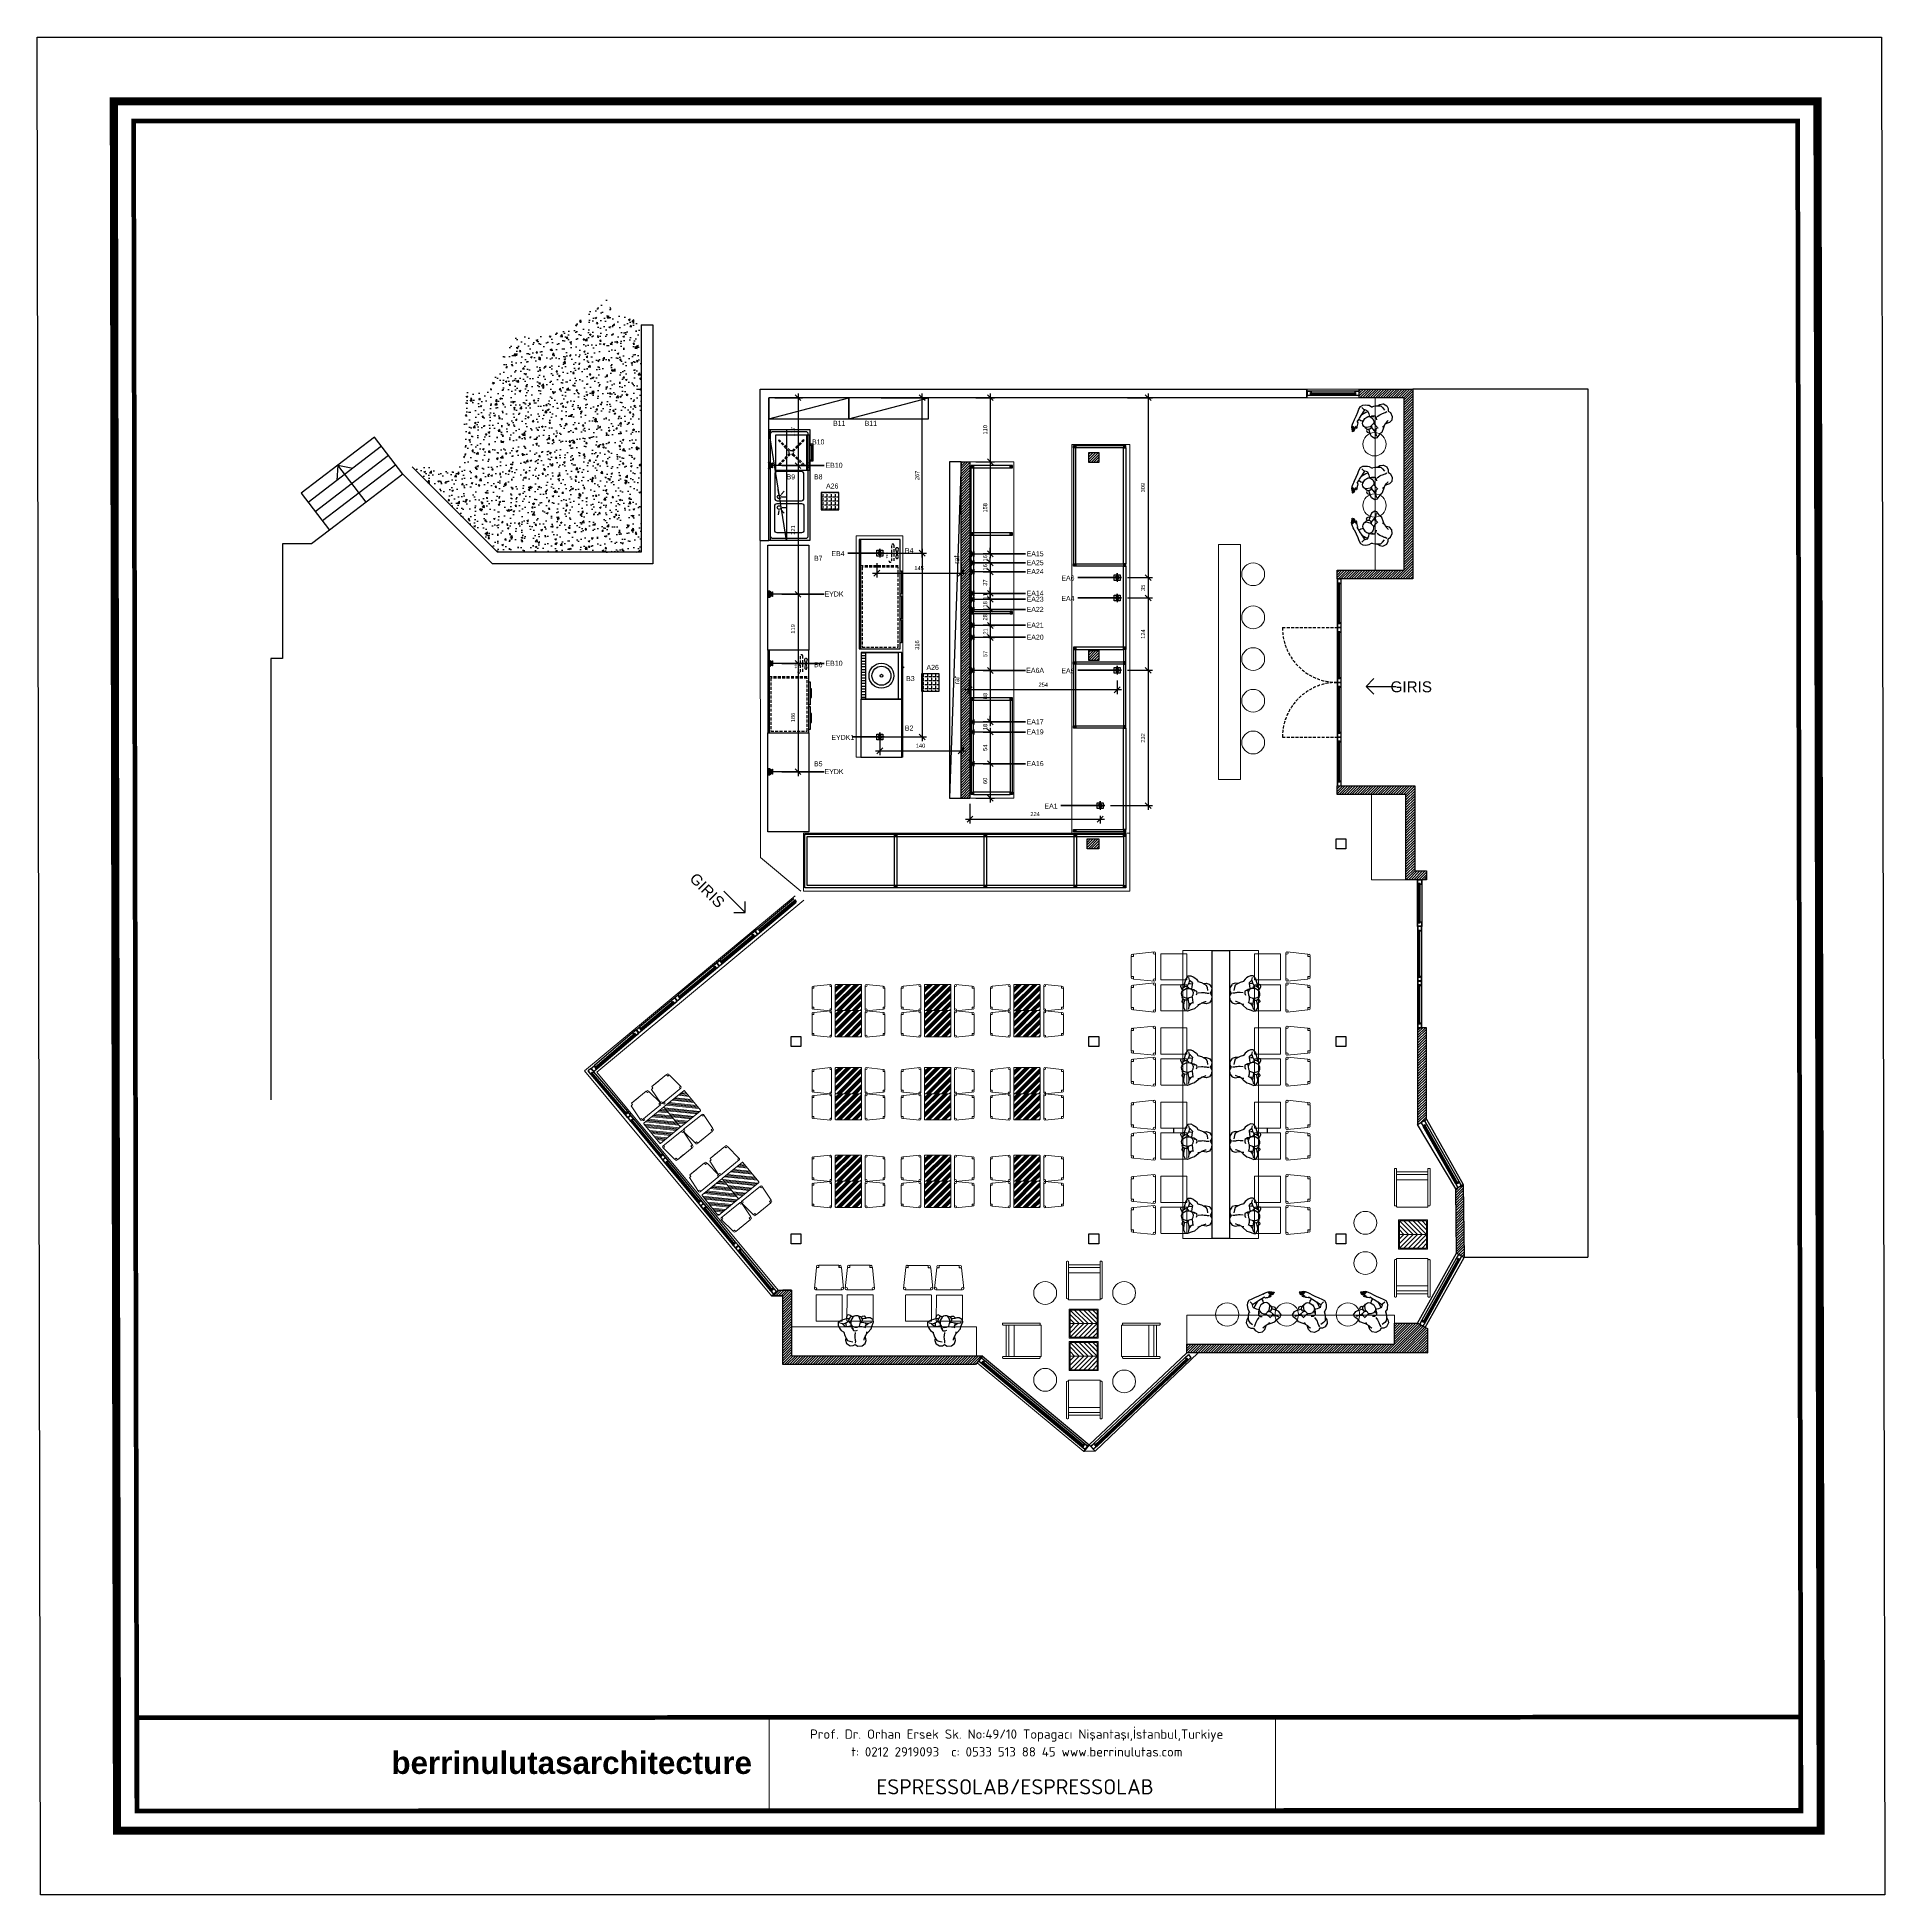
# Model space of a CAD drawing. Header units: centimetres. Extents: x 131563 to 145359, y 24878 to 28066.
# Drawn here: x 138647 to 141817, y 24878 to 28066 of the extents above; entities that cross this region are included whole.
import ezdxf
from ezdxf.enums import TextEntityAlignment as Align

# ---------------------------------------------------------------- set-up
doc = ezdxf.new("R2010")
doc.units = ezdxf.units.CM
doc.header["$LTSCALE"] = 10
doc.header["$MEASUREMENT"] = 0
doc.header["$PDMODE"] = 3
doc.header["$PDSIZE"] = 20
doc.linetypes.add('DASHED', pattern=[0.75, 0.5, -0.25])
for name, color, linetype in [('-DWG_ANA', 7, 'Continuous'), ('141125_RT1$0$xref_4_vitrin_kaplama$0$2DCAM', 4, 'Continuous'), ('141125_RT1$0$xref_4_vitrin_kaplama$0$2DKONST2', 253, 'Continuous'), ('ELEKTRİK', 10, 'Continuous'), ('Kıtc-002 Çizgi', 7, 'Continuous'), ('Kıtc-040 Detay', 7, 'Continuous'), ('LP-DIMENSION_INT_100', 51, 'Continuous'), ('S2000-002 Çizgi', 7, 'Continuous'), ('S2000-008 Rakam', 1, 'Continuous'), ('SD-YAZI', 233, 'Continuous'), ('wall', 255, 'Continuous')]:
    doc.layers.add(name, color=color, linetype=linetype)
for name, color, linetype, lineweight in [('ARK_AHŞAP', 45, 'Continuous', 15), ('ARK_METAL', 252, 'Continuous', 15), ('Auto-Antet', 7, 'Continuous', 18), ('ELK', 1, 'Continuous', 35), ('tefriş', 45, 'Continuous', 18)]:
    doc.layers.add(name, color=color, linetype=linetype, lineweight=lineweight)
doc.styles.add('BASLIK', font='')
doc.styles.get("Standard").update_dxf_attribs({"font": 'arial.ttf'})
doc.styles.add('style1', font='isocpeur.ttf', dxfattribs={"height": 20})
doc.styles.add('TAKSİM', font='GOTHIC.TTF', dxfattribs={"height": 7})
doc.styles.get('BASLIK').set_extended_font_data('Arial', bold=True)
doc.dimstyles.new('AR_DIM_100', dxfattribs={"dimtxt": 7, "dimasz": 10, "dimexe": 7.5, "dimexo": 10, "dimgap": 5, "dimtad": 1, "dimtoh": 1, "dimdec": 0, "dimrnd": 0.5, "dimzin": 12, "dimdsep": 46, "dimtxsty": 'TAKSİM', "dimblk": 'OBLIQUE', "dimcen": 0.09, "dimdle": 7.5, "dimclrd": 256, "dimclre": 256, "dimclrt": 7, "dimadec": 0, "dimazin": 0, "dimtfac": 1, "dimtdec": 0, "dimtix": 1, "dimtofl": 0, "dimtmove": 0, "dimatfit": 3, "dimldrblk": 'DOT', "dimfxl": 100, "dimfxlon": 1, "dimtolj": 1, "dimtzin": 0, "dimlwd": -1, "dimlwe": -1, "dimarcsym": 0})
pattern_1 = [(45, (11433.826, 0), (-2.20970869, 2.20970869), [])]
pattern_2 = [(45, (7083.929, 0), (-2.20970869, 2.20970869), [])]

# ---------------------------------------------------------------- blocks, each defined once
blk = doc.blocks.new('insanplanoturan2')
for p, q in [((-27.3, 18.7), (-27.9, 14.4)), ((-27.9, 14.4), (-26.5, 10.2)), ((-27.3, 18.7), (-27.3, 18.7)), ((-26.5, 10.2), (-24.7, 7)), ((-24.7, 7), (-23.1, 4.5)), ((-20, 15.9), (-24.5, 17.3)), ((-23.1, 4.5), (-19.4, 1.7)), ((-18.8, 14.3), (-20, 15.9)), ((-19.4, 1.7), (-18.3, 0.6)), ((-19.3, 1.6), (-18, -4.7)), ((-15.7, 10.7), (-18.8, 14.3)), ((-15.7, 10.7), (-9.9, 11)), ((-14, 17.3), (-14.4, 14.2)), ((-14.4, 14.2), (-14.1, 10.9)), ((-9.9, 11), (-5.1, 11.6)), ((-4.3, 28), (-8.1, 30.2)), ((-5.3, 20.4), (-5.8, 16.4)), ((-5.8, 16.4), (-5.8, 13.5)), ((-5.8, 14.5), (-5.5, 12.7)), ((-5.8, 13.5), (-4.1, 10.1)), ((-5.5, 12.7), (-4.9, 10.3)), ((-1.5, 25.7), (-5.3, 20.4)), ((-4.9, 10.3), (-4.5, 7.8)), ((-4.5, 7.8), (-2.1, 5.5)), ((-4.5, 7.8), (-4.5, 7.3)), ((-4.5, 7.3), (-2.4, 2.5)), ((-3.6, 26.9), (-4.3, 28)), ((-4.1, 10.1), (0.4, 8)), ((-2.4, 2.5), (1.6, 1.8)), ((1.1, 27.4), (-1.5, 25.7)), ((0.4, 8), (4.7, 8.1)), ((3.3, 27.8), (1.1, 27.4)), ((1.6, 1.8), (4.6, 2.7)), ((7, 27.1), (3.3, 27.8)), ((4.7, 8.1), (8.4, 9.4)), ((8.6, 26), (7, 27.1)), ((8.3, 9.1), (13.3, 8.1)), ((8.4, 9.4), (11, 16.1)), ((10.1, 23.6), (8.6, 26)), ((10.2, 25.9), (9.3, 25.7)), ((9.3, 25.7), (9.6, 24.5)), ((11.4, 17.6), (10.1, 23.6)), ((11.6, 25.2), (10.2, 25.9)), ((11.4, 15), (10.6, 15.2)), ((11, 16.1), (11.4, 17.6)), ((11.4, 15), (12.6, 15.8)), ((13.4, 24.1), (11.6, 25.2)), ((12.6, 15.8), (13, 16.7)), ((12.9, 16.1), (20.7, 13.9)), ((13, 16.7), (14.5, 17.8)), ((13.2, 24.2), (15, 25.8)), ((13.3, 8.1), (17.6, 6.8)), ((15, 20.9), (13.4, 24.1)), ((14.5, 17.8), (15, 20.9)), ((16.3, 21.5), (14.7, 21.5)), ((15, 25.8), (17.9, 26.1)), ((15, 20.9), (15, 20.9)), ((20.1, 21.8), (16.3, 21.5)), ((17.6, 6.8), (19.3, 10.2)), ((17.6, 6.8), (18.6, 6.3)), ((17.9, 26.1), (20.4, 23.5)), ((19.3, 14.3), (19.3, 10.2)), ((19.3, 10.2), (24.2, 13.1)), ((23.7, 22.2), (20.1, 21.8)), ((20.4, 23.5), (20.2, 21.8)), ((20.7, 13.9), (24.2, 13.1)), ((22, -2.6), (28, 3.2)), ((27.8, 21.9), (23.7, 22.2)), ((24.2, 13.1), (28.6, 13.7)), ((33.1, 18.4), (27.8, 21.9)), ((28, 3.2), (29.4, 7)), ((28.6, 13.7), (30.4, 14.2)), ((29.4, 7), (33.3, 14.9)), ((33.3, 14.9), (33.1, 18.4)), ((-18, -4.7), (-16.2, -9.1)), ((-16.6, -8.2), (-17.3, -12.8)), ((-17.3, -12.8), (-16.1, -18.2)), ((-16.2, -9.1), (-14, -13.4)), ((-16.1, -18.2), (-15.3, -19.1)), ((-15.3, -19.1), (-10.3, -23)), ((-14, -13.4), (-10.4, -15.1)), ((-10.4, -15.1), (-5.2, -16.3)), ((-10.3, -23), (-5, -23.1)), ((-5, -23.1), (-1.2, -21.4)), ((-0.8, -6.1), (-1.2, -8.6)), ((-1.2, -8.6), (-1, -10.8)), ((-1.2, -21.4), (3.1, -24.4)), ((-1, -10.8), (-1, -12.7)), ((-1, -12.7), (-1, -14.1)), ((-1, -14.1), (-0.7, -15.8)), ((-0.7, -15.8), (-1, -19.2)), ((0.1, -0.8), (-0.8, -6.1)), ((3.1, -24.4), (10.1, -24.5)), ((10.1, -24.5), (15.7, -21.3)), ((14.2, -14.2), (13.8, -15.3)), ((15.6, -11.1), (14.2, -14.2)), ((16.8, -8.8), (15.6, -11.1)), ((15.7, -21.3), (17.9, -16.1)), ((19.5, -4.9), (16.8, -8.8)), ((17.2, -10.3), (17.5, -7.8)), ((17.9, -16.1), (17.2, -10.3)), ((20, -1.6), (19.5, -4.9)), ((19.5, -4.9), (22, -2.6))]:
    blk.add_line(p, q)
for points in [[(-27.3, 18.7), (-21.8, 22.3), (-14.1, 24.1), (-7.3, 24.6)], [(-20, 15.9), (-15.5, 16.7), (-9.5, 19.1), (-8.9, 19.2)], [(-8.1, 30.2), (-10.9, 29.7), (-12.2, 26.3), (-12.6, 24.2)], [(-1.5, 25.7), (-2.5, 27), (-5.4, 26.7), (-7.3, 24.6), (-9.2, 21.9), (-8.9, 19.2), (-7.3, 16.5), (-5.8, 16.4)]]:
    blk.add_lwpolyline(points)
blk = doc.blocks.new('xccxc')
at = {"rotation": 180}
blk.add_blockref('insanplanoturan2', (220488.9, -31825.1), dxfattribs=at)
blk = doc.blocks.new('dada')
for p, q in [((219967.8, -31810.1), (219965.6, -31815.3)), ((219973.4, -31806.9), (219967.8, -31810.1)), ((219980.5, -31807), (219973.4, -31806.9)), ((219984.7, -31810), (219980.5, -31807)), ((219984.3, -31815.6), (219984.6, -31812.1)), ((219988.6, -31808.2), (219984.7, -31810)), ((219993.9, -31808.4), (219988.6, -31808.2)), ((219994, -31816.3), (219988.8, -31815.1)), ((219998.9, -31812.3), (219993.9, -31808.4)), ((219999.7, -31813.2), (219998.9, -31812.3)), ((220000.9, -31818.5), (219999.7, -31813.2)), ((219954.2, -31838.4), (219950.3, -31846.2)), ((219950.3, -31846.2), (219950.4, -31849.8)), ((219954.9, -31845.1), (219953.1, -31845.6)), ((219955.5, -31834.6), (219954.2, -31838.4)), ((219959.4, -31844.5), (219954.9, -31845.1)), ((219961.5, -31828.8), (219955.5, -31834.6)), ((219964.3, -31841.6), (219959.4, -31844.5)), ((219962.8, -31845.2), (219959.4, -31844.5)), ((219964.1, -31826.5), (219961.5, -31828.8)), ((219970.6, -31847.5), (219962.8, -31845.2)), ((219963.6, -31829.8), (219964.1, -31826.5)), ((219964.1, -31826.5), (219966.7, -31822.6)), ((219964.2, -31845.6), (219964.3, -31841.6)), ((219965.9, -31838.1), (219964.3, -31841.6)), ((219965.9, -31838.1), (219965, -31837.7)), ((219965.6, -31815.3), (219966.3, -31821)), ((219970.3, -31839.5), (219965.9, -31838.1)), ((219966.3, -31821), (219966.1, -31823.5)), ((219966.7, -31822.6), (219967.9, -31820.3)), ((219967.9, -31820.3), (219969.4, -31817.1)), ((219969.4, -31817.1), (219969.8, -31816.1)), ((219975.3, -31840.4), (219970.3, -31839.5)), ((219972.2, -31846.3), (219971, -31847.2)), ((219972.2, -31846.3), (219972.9, -31846.5)), ((219975.1, -31840.7), (219972.6, -31847.5)), ((219978.8, -31839.4), (219975.1, -31840.7)), ((219983.2, -31839.4), (219978.8, -31839.4)), ((219982, -31833.1), (219978.9, -31834)), ((219985.9, -31833.9), (219982, -31833.1)), ((219987.6, -31841.5), (219983.2, -31839.4)), ((219983.4, -31830.6), (219984.4, -31825.3)), ((219984.6, -31817.3), (219984.3, -31815.6)), ((219984.4, -31825.3), (219984.7, -31822.8)), ((219984.6, -31818.7), (219984.6, -31817.3)), ((219984.6, -31820.5), (219984.6, -31818.7)), ((219984.7, -31822.8), (219984.6, -31820.5)), ((219988.1, -31839.2), (219985.7, -31836.9)), ((219988, -31838.6), (219985.9, -31833.9)), ((219989.4, -31844.9), (219987.6, -31841.5)), ((219988.1, -31839.2), (219988, -31838.6)), ((219988.5, -31841.6), (219988.1, -31839.2)), ((219989.1, -31844.1), (219988.5, -31841.6)), ((219993.5, -31842.3), (219988.6, -31843)), ((219989.4, -31845.9), (219989.1, -31844.1)), ((219989.4, -31847.8), (219989.4, -31844.9)), ((219999.3, -31842.1), (219993.5, -31842.3)), ((219997.6, -31817.9), (219994, -31816.3)), ((219997, -31853.7), (219997.9, -31845.6)), ((219999.7, -31822.2), (219997.6, -31817.9)), ((219997.9, -31845.6), (219997.6, -31842.2)), ((219999.3, -31842.1), (220002.3, -31845.7)), ((220001.6, -31826.6), (219999.7, -31822.2)), ((220000, -31849), (220002.3, -31845.7)), ((220000.2, -31823.1), (220000.9, -31818.5)), ((220002.8, -31833), (220001.6, -31826.6)), ((220002.9, -31833.1), (220001.9, -31831.9)), ((220002.3, -31845.7), (220003.5, -31847.3)), ((220006.7, -31835.8), (220002.9, -31833.1)), ((220008.3, -31838.4), (220006.7, -31835.8)), ((220010.1, -31841.6), (220008.3, -31838.4)), ((220011.5, -31845.8), (220010.1, -31841.6)), ((220010.8, -31850.1), (220011.5, -31845.8)), ((219950.4, -31849.8), (219955.8, -31853.3)), ((219955.8, -31853.3), (219959.9, -31853.5)), ((219959.9, -31853.5), (219963.5, -31853.2)), ((219963.2, -31854.8), (219963.4, -31853.2)), ((219965.6, -31857.5), (219963.2, -31854.8)), ((219963.5, -31853.2), (219967.3, -31852.8)), ((219968.5, -31857.1), (219965.6, -31857.5)), ((219967.3, -31852.8), (219968.8, -31852.9)), ((219970.3, -31855.5), (219968.5, -31857.1)), ((219969.1, -31849.2), (219968.6, -31852.2)), ((219968.6, -31852.2), (219970.2, -31855.4)), ((219968.6, -31852.2), (219968.6, -31852.2)), ((219970.6, -31848), (219969.1, -31849.2)), ((219970.2, -31855.4), (219972, -31856.6)), ((219971, -31847.2), (219970.6, -31848)), ((219972, -31856.6), (219973.4, -31857.2)), ((219972.6, -31847.5), (219972.2, -31849)), ((219972.2, -31849), (219973.4, -31855)), ((219973.4, -31855), (219974.9, -31857.4)), ((219973.4, -31857.2), (219974.3, -31857.1)), ((219974.3, -31857.1), (219974, -31855.9)), ((219974.9, -31857.4), (219976.6, -31858.5)), ((219976.3, -31878.1), (219976.7, -31876.9)), ((219976.4, -31878.4), (219976.3, -31878.1)), ((219976.8, -31878.5), (219976.4, -31878.4)), ((219976.5, -31879.8), (219978.1, -31877.9)), ((219976.6, -31858.5), (219980.3, -31859.2)), ((219976.7, -31876.9), (219977.5, -31876.1)), ((219977.9, -31877.8), (219976.8, -31878.5)), ((219977.5, -31876.1), (219978.5, -31875)), ((219978.7, -31877), (219977.9, -31877.8)), ((219978.1, -31877.9), (219979, -31877.2)), ((219978.5, -31875), (219979.2, -31874.4)), ((219980.1, -31875.8), (219978.7, -31877)), ((219980.1, -31870.4), (219978.8, -31871.8)), ((219978.8, -31871.8), (219978.9, -31872.1)), ((219978.9, -31872.1), (219979.2, -31872.2)), ((219979, -31877.2), (219980.3, -31876.2)), ((219979.2, -31872.2), (219981.2, -31871.8)), ((219979.2, -31874.4), (219980.3, -31873.4)), ((219981, -31877.7), (219979.2, -31879.3)), ((219981.2, -31878.6), (219979.2, -31879.3)), ((219981, -31869.8), (219980.1, -31870.4)), ((219982.1, -31874.4), (219980.1, -31875.8)), ((219980.3, -31859.2), (219982.4, -31858.8)), ((219980.3, -31873.4), (219981.5, -31872.2)), ((219980.3, -31876.2), (219981.3, -31875.3)), ((219983.2, -31868.1), (219981, -31869.8)), ((219982.2, -31876.8), (219981, -31877.7)), ((219984.3, -31878.3), (219981, -31879.2)), ((219981.2, -31871.8), (219982.2, -31871.3)), ((219983.5, -31877.4), (219981.2, -31878.6)), ((219981.3, -31875.3), (219982.2, -31874.6)), ((219981.5, -31872.2), (219982.2, -31871.3)), ((219982.2, -31874.6), (219982.1, -31874.4)), ((219982.2, -31871.3), (219982.7, -31870.2)), ((219982.2, -31874.6), (219983.9, -31875.9)), ((219982.2, -31876.8), (219983.9, -31875.9)), ((219982.4, -31858.8), (219985.1, -31857.1)), ((219984.9, -31866.8), (219983.2, -31868.1)), ((219985.2, -31876.8), (219983.5, -31877.4)), ((219983.9, -31875.9), (219986.7, -31877.1)), ((219986.7, -31877.1), (219984.3, -31878.3)), ((219986.8, -31865.9), (219984.9, -31866.8)), ((219985.1, -31857.1), (219988.9, -31851.8)), ((219986, -31876.8), (219985.2, -31876.8)), ((219985.8, -31856.2), (219987.9, -31859.4)), ((219987.9, -31875.9), (219986.7, -31877.1)), ((219988.6, -31865.9), (219986.8, -31865.9)), ((219987.9, -31859.4), (219991.6, -31861.6)), ((219991.2, -31872.7), (219987.9, -31875.9)), ((219988.6, -31865.9), (219991.6, -31861.6)), ((219988.9, -31851.8), (219989.4, -31847.8)), ((219993.3, -31869.5), (219991.2, -31872.7)), ((219991.6, -31861.6), (219993.2, -31859.7)), ((219993.2, -31859.7), (219997, -31853.7)), ((219993.3, -31869.5), (219998.7, -31863.7)), ((219997, -31853.7), (220000, -31849)), ((219998.7, -31863.7), (220003.7, -31858.5)), ((220003.5, -31847.3), (220008, -31848.7)), ((220003.7, -31858.5), (220007.4, -31854.5)), ((220007.4, -31854.5), (220010.8, -31850.1)), ((220010.8, -31850.1), (220010.8, -31850.1)), ((219976.6, -31880.4), (219976.5, -31879.8)), ((219976.9, -31880.6), (219976.6, -31880.4)), ((219979.2, -31879.3), (219976.9, -31880.6)), ((219979.4, -31879.5), (219979.2, -31879.3)), ((219981, -31879.2), (219979.4, -31879.5))]:
    blk.add_line(p, q)
blk = doc.blocks.new('A$C14D17327')
at = {"layer": 'Kıtc-002 Çizgi', "color": 1, "elevation": 0}
blk.add_lwpolyline([(0, 4), (4, 4), (4, 0), (0, 0)], close=True, dxfattribs=at)
for points in [[(0, 4), (4, 0)], [(0, 0), (4, 4)]]:
    blk.add_lwpolyline(points, dxfattribs=at)
blk = doc.blocks.new('A$C50025146')
at = {"layer": 'ELEKTRİK'}
for points in [[(0, 5.3), (0, 5.9), (22.5, 5.9), (22.5, 5.3)], [(16, 9.8), (16.6, 9.8), (16.6, 1.4), (16, 1.4)]]:
    blk.add_hatch(color=256, dxfattribs=at).paths.add_polyline_path(points)
h = blk.add_hatch(color=256, dxfattribs=at)
edge = h.paths.add_edge_path()
edge.add_line((23.7, 11.3), (23.7, 10.7))
edge.add_ellipse((23.7, 5.6), major_axis=(3.58, -3.58), ratio=1, start_angle=135, end_angle=315)
edge.add_line((23.7, 0.6), (23.7, 0))
edge.add_ellipse((23.7, 5.6), major_axis=(3.98, 3.98), ratio=1, start_angle=45, end_angle=225, ccw=False)
at = {"layer": 'ELEKTRİK', "elevation": 0}
for points in [[(0, 5.9), (22.5, 5.9), (22.5, 5.3), (0, 5.3)], [(16, 1.4), (16, 9.8), (16.6, 9.8), (16.6, 1.4)]]:
    blk.add_lwpolyline(points, close=True, dxfattribs=at)
blk.add_lwpolyline([(23.7, 0), (23.7, 0.6, -1), (23.7, 10.7), (23.7, 11.3, 1)], format="xyb", close=True, dxfattribs=at)
blk = doc.blocks.new('A$C611F6802')
at = {"layer": '-DWG_ANA'}
h = blk.add_hatch(dxfattribs=at)
h.set_pattern_fill('ANSI31', color=1, style=0)
h.set_pattern_definition([(45, (-55670.1402, -22065.11067), (-0.08838834765, 0.08838834765), [])])
h.paths.add_polyline_path([(4.4, 7.7, 1), (10.1, 7.7, 1)])
at = {"layer": '-DWG_ANA', "color": 1}
for p, q in [((7.3, 7.6), (0, 7.6)), ((7.3, 7.7), (7.3, 15.3)), ((7.3, 15.3), (7.3, 0)), ((7.3, 7.6), (14.7, 7.6)), ((14.7, 7.6), (7.3, 7.6))]:
    blk.add_line(p, q, dxfattribs=at)
blk.add_lwpolyline([(2.3, 2.7), (12.3, 2.7), (12.3, 12.7), (2.3, 12.7)], close=True, dxfattribs=at)
blk.add_circle((7.3, 7.7), 2.86, dxfattribs=at)
blk = doc.blocks.new('_Oblique')
at = {"color": 0, "linetype": 'ByBlock', "lineweight": -2}
blk.add_line((-0.5, -0.5), (0.5, 0.5), dxfattribs=at)
blk = doc.blocks.new('*D93')
at = {"transparency": 16777216}
for p, q in [((140282.3, 27454.7), (140282.3, 27329.7)), ((140257.5, 27447.2), (140289.8, 27447.2)), ((140257.5, 27337.2), (140289.8, 27337.2))]:
    blk.add_line(p, q, dxfattribs=at)
at = {"layer": 'Defpoints', "color": 0, "transparency": 16777216}
for p in [(140247.5, 27447.2), (140247.5, 27337.2), (140282.3, 27337.2)]:
    blk.add_point(p, dxfattribs=at)
at = {"transparency": 16777216, "xscale": 10, "yscale": 10, "zscale": 10}
for p, rotation in [((140282.3, 27447.2), 90), ((140282.3, 27337.2), 270)]:
    blk.add_blockref('_Oblique', p, dxfattribs=dict(at, rotation=rotation))
at = {"color": 7, "transparency": 16777216, "insert": (140273.6, 27392.2), "char_height": 7, "attachment_point": 5, "rotation": 90, "style": 'TAKSİM'}
blk.add_mtext('\\A1;110', dxfattribs=at)
blk = doc.blocks.new('_Dot')
at = {"color": 0, "linetype": 'ByBlock', "lineweight": -2}
blk.add_line((-0.5, 0), (-1, 0), dxfattribs=at)
at = {"color": 0, "linetype": 'ByBlock', "const_width": 0.5}
blk.add_lwpolyline([(-0.25, 0, 1), (0.25, 0, 1)], format="xyb", close=True, dxfattribs=at)
blk = doc.blocks.new('*D94')
at = {"transparency": 16777216}
for p, q in [((140257.5, 27337.2), (140289.8, 27337.2)), ((140282.3, 27344.7), (140282.3, 27171.9)), ((140280, 27179.4), (140289.8, 27179.4))]:
    blk.add_line(p, q, dxfattribs=at)
at = {"layer": 'Defpoints', "color": 0, "transparency": 16777216}
for p in [(140247.5, 27337.2), (140270, 27179.4), (140282.3, 27179.4)]:
    blk.add_point(p, dxfattribs=at)
at = {"transparency": 16777216, "xscale": 10, "yscale": 10, "zscale": 10}
for p, rotation in [((140282.3, 27337.2), 90), ((140282.3, 27179.4), 270)]:
    blk.add_blockref('_Oblique', p, dxfattribs=dict(at, rotation=rotation))
at = {"color": 7, "transparency": 16777216, "insert": (140273.6, 27258.3), "char_height": 7, "attachment_point": 5, "rotation": 90, "style": 'TAKSİM'}
blk.add_mtext('\\A1;158', dxfattribs=at)
blk = doc.blocks.new('*D95')
at = {"transparency": 16777216}
for p, q in [((140280, 27179.4), (140289.8, 27179.4)), ((140280, 27163.9), (140289.8, 27163.9)), ((140282.3, 27179.4), (140282.3, 27189.4)), ((140282.3, 27163.9), (140282.3, 27153.9))]:
    blk.add_line(p, q, dxfattribs=at)
at = {"layer": 'Defpoints', "color": 0, "transparency": 16777216}
for p in [(140270, 27179.4), (140270, 27163.9), (140282.3, 27163.9)]:
    blk.add_point(p, dxfattribs=at)
at = {"transparency": 16777216, "xscale": 10, "yscale": 10, "zscale": 10}
for p, rotation in [((140282.3, 27179.4), 270), ((140282.3, 27163.9), 90)]:
    blk.add_blockref('_Oblique', p, dxfattribs=dict(at, rotation=rotation))
at = {"color": 7, "transparency": 16777216, "insert": (140273.6, 27171.6), "char_height": 7, "attachment_point": 5, "rotation": 90, "style": 'TAKSİM'}
blk.add_mtext('\\A1;16', dxfattribs=at)
blk = doc.blocks.new('*D96')
at = {"transparency": 16777216}
for p, q in [((140280, 27163.9), (140289.8, 27163.9)), ((140282.3, 27163.9), (140282.3, 27173.9)), ((140280, 27148.6), (140289.8, 27148.6)), ((140282.3, 27148.6), (140282.3, 27138.6))]:
    blk.add_line(p, q, dxfattribs=at)
at = {"layer": 'Defpoints', "color": 0, "transparency": 16777216}
for p in [(140270, 27163.9), (140270, 27148.6), (140282.3, 27148.6)]:
    blk.add_point(p, dxfattribs=at)
at = {"transparency": 16777216, "xscale": 10, "yscale": 10, "zscale": 10}
for p, rotation in [((140282.3, 27163.9), 270), ((140282.3, 27148.6), 90)]:
    blk.add_blockref('_Oblique', p, dxfattribs=dict(at, rotation=rotation))
at = {"color": 7, "transparency": 16777216, "insert": (140273.6, 27156.2), "char_height": 7, "attachment_point": 5, "rotation": 90, "style": 'TAKSİM'}
blk.add_mtext('\\A1;16', dxfattribs=at)
blk = doc.blocks.new('*D97')
at = {"transparency": 16777216}
for p, q in [((140280, 27148.6), (140289.8, 27148.6)), ((140282.3, 27156.1), (140282.3, 27104)), ((140280, 27111.5), (140289.8, 27111.5))]:
    blk.add_line(p, q, dxfattribs=at)
at = {"layer": 'Defpoints', "color": 0, "transparency": 16777216}
for p in [(140270, 27148.6), (140270, 27111.5), (140282.3, 27111.5)]:
    blk.add_point(p, dxfattribs=at)
at = {"transparency": 16777216, "xscale": 10, "yscale": 10, "zscale": 10}
for p, rotation in [((140282.3, 27148.6), 90), ((140282.3, 27111.5), 270)]:
    blk.add_blockref('_Oblique', p, dxfattribs=dict(at, rotation=rotation))
at = {"color": 7, "transparency": 16777216, "insert": (140273.6, 27130), "char_height": 7, "attachment_point": 5, "rotation": 90, "style": 'TAKSİM'}
blk.add_mtext('\\A1;37', dxfattribs=at)
blk = doc.blocks.new('*D98')
at = {"transparency": 16777216}
for p, q in [((140280, 27111.5), (140289.8, 27111.5)), ((140280, 27101.3), (140289.8, 27101.3)), ((140282.3, 27111.5), (140282.3, 27121.5)), ((140282.3, 27101.3), (140282.3, 27091.3))]:
    blk.add_line(p, q, dxfattribs=at)
at = {"layer": 'Defpoints', "color": 0, "transparency": 16777216}
for p in [(140270, 27111.5), (140270, 27101.3), (140282.3, 27101.3)]:
    blk.add_point(p, dxfattribs=at)
at = {"transparency": 16777216, "xscale": 10, "yscale": 10, "zscale": 10}
for p, rotation in [((140282.3, 27111.5), 270), ((140282.3, 27101.3), 90)]:
    blk.add_blockref('_Oblique', p, dxfattribs=dict(at, rotation=rotation))
at = {"color": 7, "transparency": 16777216, "insert": (140273.8, 27106.4), "char_height": 7, "attachment_point": 5, "rotation": 90, "style": 'TAKSİM'}
blk.add_mtext('\\A1;11', dxfattribs=at)
blk = doc.blocks.new('*D99')
at = {"transparency": 16777216}
for p, q in [((140280, 27101.3), (140289.8, 27101.3)), ((140282.3, 27101.3), (140282.3, 27111.3)), ((140280, 27084), (140289.8, 27084)), ((140282.3, 27084), (140282.3, 27074))]:
    blk.add_line(p, q, dxfattribs=at)
at = {"layer": 'Defpoints', "color": 0, "transparency": 16777216}
for p in [(140270, 27101.3), (140270, 27084), (140282.3, 27084)]:
    blk.add_point(p, dxfattribs=at)
at = {"transparency": 16777216, "xscale": 10, "yscale": 10, "zscale": 10}
for p, rotation in [((140282.3, 27101.3), 270), ((140282.3, 27084), 90)]:
    blk.add_blockref('_Oblique', p, dxfattribs=dict(at, rotation=rotation))
at = {"color": 7, "transparency": 16777216, "insert": (140273.6, 27092.7), "char_height": 7, "attachment_point": 5, "rotation": 90, "style": 'TAKSİM'}
blk.add_mtext('\\A1;18', dxfattribs=at)
blk = doc.blocks.new('*D100')
at = {"transparency": 16777216}
for p, q in [((140280, 27084), (140289.8, 27084)), ((140282.3, 27091.5), (140282.3, 27049)), ((140280, 27056.5), (140289.8, 27056.5))]:
    blk.add_line(p, q, dxfattribs=at)
at = {"layer": 'Defpoints', "color": 0, "transparency": 16777216}
for p in [(140270, 27084), (140270, 27056.5), (140282.3, 27056.5)]:
    blk.add_point(p, dxfattribs=at)
at = {"transparency": 16777216, "xscale": 10, "yscale": 10, "zscale": 10}
for p, rotation in [((140282.3, 27084), 90), ((140282.3, 27056.5), 270)]:
    blk.add_blockref('_Oblique', p, dxfattribs=dict(at, rotation=rotation))
at = {"color": 7, "transparency": 16777216, "insert": (140273.6, 27070.3), "char_height": 7, "attachment_point": 5, "rotation": 90, "style": 'TAKSİM'}
blk.add_mtext('\\A1;28', dxfattribs=at)
blk = doc.blocks.new('*D101')
at = {"transparency": 16777216}
for p, q in [((140280, 27056.5), (140289.8, 27056.5)), ((140280, 27035.8), (140289.8, 27035.8)), ((140282.3, 27064), (140282.3, 27028.3))]:
    blk.add_line(p, q, dxfattribs=at)
at = {"layer": 'Defpoints', "color": 0, "transparency": 16777216}
for p in [(140270, 27056.5), (140270, 27035.8), (140282.3, 27035.8)]:
    blk.add_point(p, dxfattribs=at)
at = {"transparency": 16777216, "xscale": 10, "yscale": 10, "zscale": 10}
for p, rotation in [((140282.3, 27056.5), 90), ((140282.3, 27035.8), 270)]:
    blk.add_blockref('_Oblique', p, dxfattribs=dict(at, rotation=rotation))
at = {"color": 7, "transparency": 16777216, "insert": (140273.7, 27046.2), "char_height": 7, "attachment_point": 5, "rotation": 90, "style": 'TAKSİM'}
blk.add_mtext('\\A1;21', dxfattribs=at)
blk = doc.blocks.new('*D102')
at = {"transparency": 16777216}
for p, q in [((140280, 27035.8), (140289.8, 27035.8)), ((140282.3, 27043.3), (140282.3, 26971.7)), ((140280, 26979.2), (140289.8, 26979.2))]:
    blk.add_line(p, q, dxfattribs=at)
at = {"layer": 'Defpoints', "color": 0, "transparency": 16777216}
for p in [(140270, 27035.8), (140270, 26979.2), (140282.3, 26979.2)]:
    blk.add_point(p, dxfattribs=at)
at = {"transparency": 16777216, "xscale": 10, "yscale": 10, "zscale": 10}
for p, rotation in [((140282.3, 27035.8), 90), ((140282.3, 26979.2), 270)]:
    blk.add_blockref('_Oblique', p, dxfattribs=dict(at, rotation=rotation))
at = {"color": 7, "transparency": 16777216, "insert": (140273.7, 27007.5), "char_height": 7, "attachment_point": 5, "rotation": 90, "style": 'TAKSİM'}
blk.add_mtext('\\A1;57', dxfattribs=at)
blk = doc.blocks.new('*D103')
at = {"transparency": 16777216}
for p, q in [((140280, 26979.2), (140289.8, 26979.2)), ((140282.3, 26986.7), (140282.3, 26883.6)), ((140280, 26891.1), (140289.8, 26891.1))]:
    blk.add_line(p, q, dxfattribs=at)
at = {"layer": 'Defpoints', "color": 0, "transparency": 16777216}
for p in [(140270, 26979.2), (140270, 26891.1), (140282.3, 26891.1)]:
    blk.add_point(p, dxfattribs=at)
at = {"transparency": 16777216, "xscale": 10, "yscale": 10, "zscale": 10}
for p, rotation in [((140282.3, 26979.2), 90), ((140282.3, 26891.1), 270)]:
    blk.add_blockref('_Oblique', p, dxfattribs=dict(at, rotation=rotation))
at = {"color": 7, "transparency": 16777216, "insert": (140273.6, 26935.2), "char_height": 7, "attachment_point": 5, "rotation": 90, "style": 'TAKSİM'}
blk.add_mtext('\\A1;88', dxfattribs=at)
blk = doc.blocks.new('*D104')
at = {"transparency": 16777216}
for p, q in [((140280, 26891.1), (140289.8, 26891.1)), ((140282.3, 26891.1), (140282.3, 26901.1)), ((140280, 26873.5), (140289.8, 26873.5)), ((140282.3, 26873.5), (140282.3, 26863.5))]:
    blk.add_line(p, q, dxfattribs=at)
at = {"layer": 'Defpoints', "color": 0, "transparency": 16777216}
for p in [(140270, 26891.1), (140270, 26873.5), (140282.3, 26873.5)]:
    blk.add_point(p, dxfattribs=at)
at = {"transparency": 16777216, "xscale": 10, "yscale": 10, "zscale": 10}
for p, rotation in [((140282.3, 26891.1), 270), ((140282.3, 26873.5), 90)]:
    blk.add_blockref('_Oblique', p, dxfattribs=dict(at, rotation=rotation))
at = {"color": 7, "transparency": 16777216, "insert": (140273.6, 26882.3), "char_height": 7, "attachment_point": 5, "rotation": 90, "style": 'TAKSİM'}
blk.add_mtext('\\A1;18', dxfattribs=at)
blk = doc.blocks.new('*D105')
at = {"transparency": 16777216}
for p, q in [((140282.3, 26881), (140282.3, 26811.9)), ((140280, 26873.5), (140289.8, 26873.5)), ((140280, 26819.4), (140289.8, 26819.4))]:
    blk.add_line(p, q, dxfattribs=at)
at = {"layer": 'Defpoints', "color": 0, "transparency": 16777216}
for p in [(140270, 26873.5), (140270, 26819.4), (140282.3, 26819.4)]:
    blk.add_point(p, dxfattribs=at)
at = {"transparency": 16777216, "xscale": 10, "yscale": 10, "zscale": 10}
for p, rotation in [((140282.3, 26873.5), 90), ((140282.3, 26819.4), 270)]:
    blk.add_blockref('_Oblique', p, dxfattribs=dict(at, rotation=rotation))
at = {"color": 7, "transparency": 16777216, "insert": (140273.6, 26846.5), "char_height": 7, "attachment_point": 5, "rotation": 90, "style": 'TAKSİM'}
blk.add_mtext('\\A1;54', dxfattribs=at)
blk = doc.blocks.new('*D106')
at = {"transparency": 16777216}
for p, q in [((140280, 26819.4), (140289.8, 26819.4)), ((140282.3, 26826.9), (140282.3, 26752.7)), ((140257.5, 26760.2), (140289.8, 26760.2))]:
    blk.add_line(p, q, dxfattribs=at)
at = {"layer": 'Defpoints', "color": 0, "transparency": 16777216}
for p in [(140270, 26819.4), (140247.5, 26760.2), (140282.3, 26760.2)]:
    blk.add_point(p, dxfattribs=at)
at = {"transparency": 16777216, "xscale": 10, "yscale": 10, "zscale": 10}
for p, rotation in [((140282.3, 26819.4), 90), ((140282.3, 26760.2), 270)]:
    blk.add_blockref('_Oblique', p, dxfattribs=dict(at, rotation=rotation))
at = {"color": 7, "transparency": 16777216, "insert": (140273.6, 26789.8), "char_height": 7, "attachment_point": 5, "rotation": 90, "style": 'TAKSİM'}
blk.add_mtext('\\A1;60', dxfattribs=at)
blk = doc.blocks.new('*D107')
at = {"transparency": 16777216}
for p, q in [((140247.5, 26750.2), (140247.5, 26716.6)), ((140240, 26724.1), (140478.4, 26724.1)), ((140470.9, 26730), (140470.9, 26716.6))]:
    blk.add_line(p, q, dxfattribs=at)
at = {"layer": 'Defpoints', "color": 0, "transparency": 16777216}
for p in [(140247.5, 26760.2), (140470.9, 26740), (140470.9, 26724.1)]:
    blk.add_point(p, dxfattribs=at)
at = {"transparency": 16777216, "xscale": 10, "yscale": 10, "zscale": 10, "rotation": 180}
blk.add_blockref('_Oblique', (140247.5, 26724.1), dxfattribs=at)
at = {"transparency": 16777216, "xscale": 10, "yscale": 10, "zscale": 10}
blk.add_blockref('_Oblique', (140470.9, 26724.1), dxfattribs=at)
at = {"color": 7, "transparency": 16777216, "insert": (140359.2, 26732.7), "char_height": 7, "attachment_point": 5, "style": 'TAKSİM'}
blk.add_mtext('\\A1;224', dxfattribs=at)
blk = doc.blocks.new('*D108')
at = {"transparency": 16777216}
for p, q in [((140553.1, 27454.7), (140553.1, 27131.1)), ((140517.6, 27447.2), (140560.6, 27447.2)), ((140517.6, 27138.6), (140560.6, 27138.6))]:
    blk.add_line(p, q, dxfattribs=at)
at = {"layer": 'Defpoints', "color": 0, "transparency": 16777216}
for p in [(140507.6, 27447.2), (140507.6, 27138.6), (140553.1, 27138.6)]:
    blk.add_point(p, dxfattribs=at)
at = {"transparency": 16777216, "xscale": 10, "yscale": 10, "zscale": 10}
for p, rotation in [((140553.1, 27447.2), 90), ((140553.1, 27138.6), 270)]:
    blk.add_blockref('_Oblique', p, dxfattribs=dict(at, rotation=rotation))
at = {"color": 7, "transparency": 16777216, "insert": (140544.4, 27292.9), "char_height": 7, "attachment_point": 5, "rotation": 90, "style": 'TAKSİM'}
blk.add_mtext('\\A1;309', dxfattribs=at)
blk = doc.blocks.new('*D109')
at = {"transparency": 16777216}
for p, q in [((140517.6, 27138.6), (140560.6, 27138.6)), ((140553.1, 27146.1), (140553.1, 27096.1)), ((140517.6, 27103.6), (140560.6, 27103.6))]:
    blk.add_line(p, q, dxfattribs=at)
at = {"layer": 'Defpoints', "color": 0, "transparency": 16777216}
for p in [(140507.6, 27138.6), (140507.6, 27103.6), (140553.1, 27103.6)]:
    blk.add_point(p, dxfattribs=at)
at = {"transparency": 16777216, "xscale": 10, "yscale": 10, "zscale": 10}
for p, rotation in [((140553.1, 27138.6), 90), ((140553.1, 27103.6), 270)]:
    blk.add_blockref('_Oblique', p, dxfattribs=dict(at, rotation=rotation))
at = {"color": 7, "transparency": 16777216, "insert": (140544.4, 27121.1), "char_height": 7, "attachment_point": 5, "rotation": 90, "style": 'TAKSİM'}
blk.add_mtext('\\A1;35', dxfattribs=at)
blk = doc.blocks.new('*D110')
at = {"transparency": 16777216}
for p, q in [((140517.6, 27103.6), (140560.6, 27103.6)), ((140553.1, 27111.1), (140553.1, 26972)), ((140517.6, 26979.5), (140560.6, 26979.5))]:
    blk.add_line(p, q, dxfattribs=at)
at = {"layer": 'Defpoints', "color": 0, "transparency": 16777216}
for p in [(140507.6, 27103.6), (140507.6, 26979.5), (140553.1, 26979.5)]:
    blk.add_point(p, dxfattribs=at)
at = {"transparency": 16777216, "xscale": 10, "yscale": 10, "zscale": 10}
for p, rotation in [((140553.1, 27103.6), 90), ((140553.1, 26979.5), 270)]:
    blk.add_blockref('_Oblique', p, dxfattribs=dict(at, rotation=rotation))
at = {"color": 7, "transparency": 16777216, "insert": (140544.5, 27041.6), "char_height": 7, "attachment_point": 5, "rotation": 90, "style": 'TAKSİM'}
blk.add_mtext('\\A1;124', dxfattribs=at)
blk = doc.blocks.new('*D111')
at = {"transparency": 16777216}
for p, q in [((140517.6, 26979.5), (140560.6, 26979.5)), ((140553.1, 26987), (140553.1, 26739.8)), ((140488.6, 26747.3), (140560.6, 26747.3))]:
    blk.add_line(p, q, dxfattribs=at)
at = {"layer": 'Defpoints', "color": 0, "transparency": 16777216}
for p in [(140507.6, 26979.5), (140478.6, 26747.3), (140553.1, 26747.3)]:
    blk.add_point(p, dxfattribs=at)
at = {"transparency": 16777216, "xscale": 10, "yscale": 10, "zscale": 10}
for p, rotation in [((140553.1, 26979.5), 90), ((140553.1, 26747.3), 270)]:
    blk.add_blockref('_Oblique', p, dxfattribs=dict(at, rotation=rotation))
at = {"color": 7, "transparency": 16777216, "insert": (140544.4, 26863.4), "char_height": 7, "attachment_point": 5, "rotation": 90, "style": 'TAKSİM'}
blk.add_mtext('\\A1;232', dxfattribs=at)
blk = doc.blocks.new('*D112')
at = {"transparency": 16777216}
for p, q in [((140507.5, 26946.1), (140238.8, 26946.1)), ((140246.3, 26963.6), (140246.3, 26938.6)), ((140500, 26962.2), (140500, 26938.6))]:
    blk.add_line(p, q, dxfattribs=at)
at = {"layer": 'Defpoints', "color": 0, "transparency": 16777216}
for p in [(140246.3, 26973.6), (140500, 26972.2), (140246.3, 26946.1)]:
    blk.add_point(p, dxfattribs=at)
at = {"transparency": 16777216, "xscale": 10, "yscale": 10, "zscale": 10, "rotation": 180}
blk.add_blockref('_Oblique', (140246.3, 26946.1), dxfattribs=at)
at = {"transparency": 16777216, "xscale": 10, "yscale": 10, "zscale": 10}
blk.add_blockref('_Oblique', (140500, 26946.1), dxfattribs=at)
at = {"color": 7, "transparency": 16777216, "insert": (140373.2, 26954.7), "char_height": 7, "attachment_point": 5, "style": 'TAKSİM'}
blk.add_mtext('\\A1;254', dxfattribs=at)
blk = doc.blocks.new('A$C6F7D0602')
at = {"layer": 'S2000-002 Çizgi'}
h = blk.add_hatch(dxfattribs=at)
h.set_pattern_fill('ANSI31', color=256, scale=1.5, angle=45, style=0)
h.set_pattern_definition([(90, (-2608.432, -5750.0927), (-4.7625, 9e-16), [])])
h.paths.add_polyline_path([(80, 64.9), (80, 72.9), (0, 72.9), (0, 64.9)])
for points in [[(0, 2.9), (80, 2.9), (80, 72.9), (0, 72.9)], [(0, 64.9), (80, 64.9), (80, 8.9), (0, 8.9)], [(52.9, 2.9), (56.5, 2.9), (56.5, 1.5), (52.9, 1.5)], [(53.8, 1.5), (55.3, 1.5), (55.3, 0), (53.8, 0)]]:
    blk.add_lwpolyline(points, close=True, dxfattribs=at)
for radius in [21.3, 16.3, 2.45]:
    blk.add_circle((40, 37.9), radius, dxfattribs=at)
blk = doc.blocks.new('A$C521B02A0')
at = {"layer": 'S2000-002 Çizgi'}
blk.add_line((6.6, 10), (10.6, 10), dxfattribs=at)
for points in [[(0, 64), (0, 10), (60, 10), (60, 64)], [(0, 64), (0, 5), (60, 5), (60, 64)], [(3, 10), (6.6, 10), (6.6, 8.5), (3, 8.5)], [(4, 8.5), (5.4, 8.5), (5.4, 7.1), (4, 7.1)], [(10.6, 10), (14.3, 10), (14.3, 8.5), (10.6, 8.5)], [(11.6, 8.5), (13.1, 8.5), (13.1, 7.1), (11.6, 7.1)], [(45, 0), (15, 0), (15, 5), (45, 5)], [(43, 2), (17, 2), (17, 5), (43, 5)]]:
    blk.add_lwpolyline(points, close=True, dxfattribs=at)
at = {"layer": 'S2000-002 Çizgi', "linetype": 'DASHED'}
for points in [[(8.1, 57.4), (9.5, 58.8)], [(8.1, 57.4), (26.8, 38.7)], [(26.7, 35.1), (8.1, 16.4)], [(9.5, 58.8), (28.2, 40.1)], [(28.1, 33.6), (9.5, 15)], [(31.8, 33.7), (50.5, 15)], [(31.9, 40.2), (50.5, 58.8)], [(33.2, 35.2), (51.9, 16.4)], [(33.3, 38.8), (51.9, 57.4)], [(50.5, 58.8), (51.9, 57.4)], [(9.5, 15), (8.1, 16.4)], [(50.5, 15), (51.9, 16.4)]]:
    blk.add_lwpolyline(points, dxfattribs=at)
blk.add_circle((30, 36.9), 3.63, dxfattribs=at)
blk = doc.blocks.new('A$C4E492C1D')
at = {"layer": 'S2000-002 Çizgi'}
blk.add_line((142, 72.6), (0, 72.6), dxfattribs=at)
for points in [[(142, 4.6), (142, 74.6), (0, 74.6), (0, 4.6)], [(45.2, 2), (5.6, 2), (5.6, 4.6), (45.2, 4.6)], [(33.1, 2), (18.1, 2), (18.1, 0), (33.1, 0)], [(87.8, 2), (48.2, 2), (48.2, 4.6), (87.8, 4.6)], [(75.7, 2), (60.8, 2), (60.8, 0), (75.7, 0)]]:
    blk.add_lwpolyline(points, close=True, dxfattribs=at)
at = {"layer": 'S2000-002 Çizgi', "linetype": 'DASHED'}
blk.add_lwpolyline([(94, 69.6), (3, 69.6), (3, 7.6), (94, 7.6)], close=True, dxfattribs=at)
blk.add_lwpolyline([(97, 72.6), (97, 4.6)], dxfattribs=at)
for points in [[(131.7, 19.3), (105, 19.3, -1), (105, 23.6)], [(105, 14.9), (131.7, 14.9, 1), (131.7, 19.3)]]:
    blk.add_lwpolyline(points, format="xyb", dxfattribs=at)
at = {"layer": 'S2000-002 Çizgi', "linetype": 'DASHED', "ltscale": 0.1}
blk.add_lwpolyline([(125.6, 7.6), (124.1, 7.8), (122.4, 8.2), (120.5, 8.9), (118.6, 9.6), (116.6, 10.4), (114.8, 11), (113.1, 11.5), (111.6, 11.6), (110.5, 11.5), (109.7, 11), (109.2, 10.4), (109, 9.6), (109.2, 8.9), (109.7, 8.2), (110.5, 7.8), (111.6, 7.6), (113.1, 7.8), (114.8, 8.2), (116.6, 8.9), (118.6, 9.6), (120.5, 10.4), (122.4, 11), (124.1, 11.5), (125.6, 11.6), (126.7, 11.5), (127.5, 11), (128, 10.4), (128.2, 9.6), (128, 8.9), (127.5, 8.2), (126.7, 7.8)], close=True, dxfattribs=at)
at = {"layer": 'S2000-002 Çizgi'}
blk.add_text('***', height=6.76, dxfattribs=at).set_placement((110.4, 21.9))
blk = doc.blocks.new('A$C153D690E')
at = {"layer": 'S2000-002 Çizgi'}
blk.add_line((188, 72.6), (0, 72.6), dxfattribs=at)
for points in [[(188, 4.6), (188, 74.6), (0, 74.6), (0, 4.6)], [(49.9, 2), (10.3, 2), (10.3, 4.6), (49.9, 4.6)], [(37.8, 2), (22.9, 2), (22.9, 0), (37.8, 0)], [(91.2, 2), (51.6, 2), (51.6, 4.6), (91.2, 4.6)], [(79.1, 2), (64.1, 2), (64.1, 0), (79.1, 0)], [(133.8, 2), (94.2, 2), (94.2, 4.6), (133.8, 4.6)], [(121.7, 2), (106.8, 2), (106.8, 0), (121.7, 0)]]:
    blk.add_lwpolyline(points, close=True, dxfattribs=at)
at = {"layer": 'S2000-002 Çizgi', "linetype": 'DASHED'}
blk.add_lwpolyline([(140, 69.6), (3, 69.6), (3, 7.6), (140, 7.6)], close=True, dxfattribs=at)
blk.add_lwpolyline([(143, 72.6), (143, 4.6)], dxfattribs=at)
for points in [[(177.7, 19.3), (151, 19.3, -1), (151, 23.6)], [(151, 14.9), (177.7, 14.9, 1), (177.7, 19.3)]]:
    blk.add_lwpolyline(points, format="xyb", dxfattribs=at)
at = {"layer": 'S2000-002 Çizgi', "linetype": 'DASHED', "ltscale": 0.1}
blk.add_lwpolyline([(171.6, 7.6), (170.1, 7.8), (168.4, 8.2), (166.5, 8.9), (164.6, 9.6), (162.6, 10.4), (160.8, 11), (159.1, 11.5), (157.6, 11.6), (156.5, 11.5), (155.7, 11), (155.2, 10.4), (155, 9.6), (155.2, 8.9), (155.7, 8.2), (156.5, 7.8), (157.6, 7.6), (159.1, 7.8), (160.8, 8.2), (162.6, 8.9), (164.6, 9.6), (166.5, 10.4), (168.4, 11), (170.1, 11.5), (171.6, 11.6), (172.7, 11.5), (173.5, 11), (174, 10.4), (174.2, 9.6), (174, 8.9), (173.5, 8.2), (172.7, 7.8)], close=True, dxfattribs=at)
at = {"layer": 'S2000-002 Çizgi'}
blk.add_text('***', height=6.76, dxfattribs=at).set_placement((155.1, 21.9))
blk = doc.blocks.new('A$C239908C3')
at = {"layer": 'S2000-002 Çizgi'}
for p, q in [((51.3, 52.8), (43.5, 53.9)), ((52.6, 49), (46.5, 43.9)), ((56.5, 47.3), (56.5, 39.4)), ((74.5, 47.3), (74.5, 39.4)), ((78.4, 49), (84.5, 43.9)), ((79.7, 52.8), (87.5, 53.9))]:
    blk.add_line(p, q, dxfattribs=at)
for points in [[(190, 68), (0, 68), (0, 70), (190, 70)], [(190, 0), (0, 0), (0, 70), (190, 70)]]:
    blk.add_lwpolyline(points, close=True, dxfattribs=at)
for points in [[(183, 3), (7, 3, -0.414214), (3, 7), (3, 63, -0.414214), (7, 67), (183, 67, -0.414214), (187, 63), (187, 7, -0.414214)], [(59, 10), (17, 10, -0.414214), (13, 14), (13, 56, -0.414214), (17, 60), (59, 60, -0.414214), (63, 56), (63, 14, -0.414214)], [(72, 10), (114, 10, 0.414214), (118, 14), (118, 56, 0.414214), (114, 60), (72, 60, 0.414214), (68, 56), (68, 14, 0.414214)]]:
    blk.add_lwpolyline(points, format="xyb", close=True, dxfattribs=at)
for centre in [(56.3, 52.3), (74.7, 52.3)]:
    blk.add_circle(centre, 3.19, dxfattribs=at)
blk = doc.blocks.new('*D135')
at = {"transparency": 16777216}
for p, q in [((139952.6, 27454.7), (139952.6, 27323.3)), ((139912.5, 27447.2), (139960.1, 27447.2)), ((139935, 27330.8), (139960.1, 27330.8))]:
    blk.add_line(p, q, dxfattribs=at)
at = {"layer": 'Defpoints', "color": 0, "transparency": 16777216}
for p in [(139902.5, 27447.2), (139925, 27330.8), (139952.6, 27330.8)]:
    blk.add_point(p, dxfattribs=at)
at = {"transparency": 16777216, "xscale": 10, "yscale": 10, "zscale": 10}
for p, rotation in [((139952.6, 27447.2), 90), ((139952.6, 27330.8), 270)]:
    blk.add_blockref('_Oblique', p, dxfattribs=dict(at, rotation=rotation))
at = {"color": 7, "transparency": 16777216, "insert": (139944, 27389), "char_height": 7, "attachment_point": 5, "rotation": 90, "style": 'TAKSİM'}
blk.add_mtext('\\A1;117', dxfattribs=at)
blk = doc.blocks.new('*D136')
at = {"transparency": 16777216}
for p, q in [((139935, 27330.8), (139960.1, 27330.8)), ((139952.6, 27338.3), (139952.6, 27102.4)), ((139935, 27109.9), (139960.1, 27109.9))]:
    blk.add_line(p, q, dxfattribs=at)
at = {"layer": 'Defpoints', "color": 0, "transparency": 16777216}
for p in [(139925, 27330.8), (139925, 27109.9), (139952.6, 27109.9)]:
    blk.add_point(p, dxfattribs=at)
at = {"transparency": 16777216, "xscale": 10, "yscale": 10, "zscale": 10}
for p, rotation in [((139952.6, 27330.8), 90), ((139952.6, 27109.9), 270)]:
    blk.add_blockref('_Oblique', p, dxfattribs=dict(at, rotation=rotation))
at = {"color": 7, "transparency": 16777216, "insert": (139944, 27220.3), "char_height": 7, "attachment_point": 5, "rotation": 90, "style": 'TAKSİM'}
blk.add_mtext('\\A1;221', dxfattribs=at)
blk = doc.blocks.new('*D137')
at = {"transparency": 16777216}
for p, q in [((139935, 27109.9), (139960.1, 27109.9)), ((139952.6, 27117.4), (139952.6, 26983.6)), ((139935, 26991.1), (139960.1, 26991.1))]:
    blk.add_line(p, q, dxfattribs=at)
at = {"layer": 'Defpoints', "color": 0, "transparency": 16777216}
for p in [(139925, 27109.9), (139925, 26991.1), (139952.6, 26991.1)]:
    blk.add_point(p, dxfattribs=at)
at = {"transparency": 16777216, "xscale": 10, "yscale": 10, "zscale": 10}
for p, rotation in [((139952.6, 27109.9), 90), ((139952.6, 26991.1), 270)]:
    blk.add_blockref('_Oblique', p, dxfattribs=dict(at, rotation=rotation))
at = {"color": 7, "transparency": 16777216, "insert": (139943.9, 27050.5), "char_height": 7, "attachment_point": 5, "rotation": 90, "style": 'TAKSİM'}
blk.add_mtext('\\A1;119', dxfattribs=at)
blk = doc.blocks.new('*D138')
at = {"transparency": 16777216}
for p, q in [((139935, 26991.1), (139960.1, 26991.1)), ((139952.6, 26998.6), (139952.6, 26798.1)), ((139935, 26805.6), (139960.1, 26805.6))]:
    blk.add_line(p, q, dxfattribs=at)
at = {"layer": 'Defpoints', "color": 0, "transparency": 16777216}
for p in [(139925, 26991.1), (139925, 26805.6), (139952.6, 26805.6)]:
    blk.add_point(p, dxfattribs=at)
at = {"transparency": 16777216, "xscale": 10, "yscale": 10, "zscale": 10}
for p, rotation in [((139952.6, 26991.1), 90), ((139952.6, 26805.6), 270)]:
    blk.add_blockref('_Oblique', p, dxfattribs=dict(at, rotation=rotation))
at = {"color": 7, "transparency": 16777216, "insert": (139943.9, 26898.4), "char_height": 7, "attachment_point": 5, "rotation": 90, "style": 'TAKSİM'}
blk.add_mtext('\\A1;186', dxfattribs=at)
blk = doc.blocks.new('*D139')
at = {"transparency": 16777216}
for p, q in [((140165.6, 27173.1), (140165.6, 27454.7)), ((140095.1, 27447.2), (140173.1, 27447.2)), ((140095.1, 27180.6), (140173.1, 27180.6))]:
    blk.add_line(p, q, dxfattribs=at)
at = {"layer": 'Defpoints', "color": 0, "transparency": 16777216}
for p in [(140085.1, 27447.2), (140165.6, 27447.2), (140085.1, 27180.6)]:
    blk.add_point(p, dxfattribs=at)
at = {"transparency": 16777216, "xscale": 10, "yscale": 10, "zscale": 10}
for p, rotation in [((140165.6, 27447.2), 90), ((140165.6, 27180.6), 270)]:
    blk.add_blockref('_Oblique', p, dxfattribs=dict(at, rotation=rotation))
at = {"color": 7, "transparency": 16777216, "insert": (140156.9, 27313.9), "char_height": 7, "attachment_point": 5, "rotation": 90, "style": 'TAKSİM'}
blk.add_mtext('\\A1;267', dxfattribs=at)
blk = doc.blocks.new('*D140')
at = {"transparency": 16777216}
for p, q in [((140095.1, 27180.6), (140173.1, 27180.6)), ((140165.6, 27188.1), (140165.6, 26857.6)), ((140095.1, 26865.1), (140173.1, 26865.1))]:
    blk.add_line(p, q, dxfattribs=at)
at = {"layer": 'Defpoints', "color": 0, "transparency": 16777216}
for p in [(140085.1, 27180.6), (140085.1, 26865.1), (140165.6, 26865.1)]:
    blk.add_point(p, dxfattribs=at)
at = {"transparency": 16777216, "xscale": 10, "yscale": 10, "zscale": 10}
for p, rotation in [((140165.6, 27180.6), 90), ((140165.6, 26865.1), 270)]:
    blk.add_blockref('_Oblique', p, dxfattribs=dict(at, rotation=rotation))
at = {"color": 7, "transparency": 16777216, "insert": (140156.9, 27022.8), "char_height": 7, "attachment_point": 5, "rotation": 90, "style": 'TAKSİM'}
blk.add_mtext('\\A1;316', dxfattribs=at)
blk = doc.blocks.new('*D141')
at = {"transparency": 16777216}
for p, q in [((140087.8, 27163.3), (140087.8, 27138.6)), ((140232.5, 27163.3), (140232.5, 27138.6)), ((140080.3, 27146.1), (140240, 27146.1))]:
    blk.add_line(p, q, dxfattribs=at)
at = {"layer": 'Defpoints', "color": 0, "transparency": 16777216}
for p in [(140087.8, 27173.3), (140232.5, 27173.3), (140232.5, 27146.1)]:
    blk.add_point(p, dxfattribs=at)
at = {"transparency": 16777216, "xscale": 10, "yscale": 10, "zscale": 10, "rotation": 180}
blk.add_blockref('_Oblique', (140087.8, 27146.1), dxfattribs=at)
at = {"transparency": 16777216, "xscale": 10, "yscale": 10, "zscale": 10}
blk.add_blockref('_Oblique', (140232.5, 27146.1), dxfattribs=at)
at = {"color": 7, "transparency": 16777216, "insert": (140160.2, 27154.8), "char_height": 7, "attachment_point": 5, "style": 'TAKSİM'}
blk.add_mtext('\\A1;145', dxfattribs=at)
blk = doc.blocks.new('*D142')
at = {"transparency": 16777216}
for p, q in [((140092.8, 26862.5), (140092.8, 26833.9)), ((140232.5, 26863.5), (140232.5, 26833.9)), ((140085.3, 26841.4), (140240, 26841.4))]:
    blk.add_line(p, q, dxfattribs=at)
at = {"layer": 'Defpoints', "color": 0, "transparency": 16777216}
for p in [(140092.8, 26872.5), (140232.5, 26873.5), (140232.5, 26841.4)]:
    blk.add_point(p, dxfattribs=at)
at = {"transparency": 16777216, "xscale": 10, "yscale": 10, "zscale": 10, "rotation": 180}
blk.add_blockref('_Oblique', (140092.8, 26841.4), dxfattribs=at)
at = {"transparency": 16777216, "xscale": 10, "yscale": 10, "zscale": 10}
blk.add_blockref('_Oblique', (140232.5, 26841.4), dxfattribs=at)
at = {"color": 7, "transparency": 16777216, "insert": (140162.7, 26850), "char_height": 7, "attachment_point": 5, "style": 'TAKSİM'}
blk.add_mtext('\\A1;140', dxfattribs=at)

msp = doc.modelspace()

# ---------------------------------------------------------------- hatches: boundary and pattern name
h = msp.add_hatch()
h.set_pattern_fill('ANGLE', color=256, angle=450)
h.set_pattern_definition([(90, (139981.7785, 18510.593), (-6.985, 2e-15), [5.08, -1.905]), (180, (139981.7785, 18510.593), (-3e-15, -6.985), [5.08, -1.905])])
h.paths.add_polyline_path([(140022.4, 27254.8), (140022.4, 27284.8), (139992.4, 27284.8), (139992.4, 27254.8)])
h = msp.add_hatch()
h.set_pattern_fill('ANGLE', color=256, angle=450)
h.set_pattern_definition([(90, (140154.067, 18202.384), (-6.985, 2e-15), [5.08, -1.905]), (180, (140154.067, 18202.384), (-3e-15, -6.985), [5.08, -1.905])])
h.paths.add_polyline_path([(140194.6, 26943.6), (140194.6, 26973.6), (140164.6, 26973.6), (140164.6, 26943.6)])
at = {"layer": 'ARK_METAL'}
h = msp.add_hatch(dxfattribs=at)
h.set_pattern_fill('ANSI34', color=256, scale=0.5, angle=540)
h.set_pattern_definition([(225, (357974.718, -6015.64), (6.7351921, -6.7351921), []), (225, (357972.473, -6015.64), (6.7351921, -6.7351921), []), (225, (357970.228, -6015.64), (6.7351921, -6.7351921), []), (225, (357967.983, -6015.64), (6.7351921, -6.7351921), [])])
h.paths.add_polyline_path([(140017.5, 26440.5, 0.414214), (140016.5, 26439.5), (140016.5, 26396.5, 0.414214), (140017.5, 26395.5), (140060.5, 26395.5, 0.414214), (140061.5, 26396.5), (140061.5, 26439.5, 0.414214), (140060.5, 26440.5)])
h = msp.add_hatch(dxfattribs=at)
h.set_pattern_fill('ANSI34', color=256, scale=0.5, angle=540)
h.set_pattern_definition([(225, (358127.783, -6015.64), (6.7351921, -6.7351921), []), (225, (358125.538, -6015.64), (6.7351921, -6.7351921), []), (225, (358123.293, -6015.64), (6.7351921, -6.7351921), []), (225, (358121.048, -6015.64), (6.7351921, -6.7351921), [])])
h.paths.add_polyline_path([(140170.6, 26440.5, 0.414214), (140169.6, 26439.5), (140169.6, 26396.5, 0.414214), (140170.6, 26395.5), (140213.6, 26395.5, 0.414214), (140214.6, 26396.5), (140214.6, 26439.5, 0.414214), (140213.6, 26440.5)])
h = msp.add_hatch(dxfattribs=at)
h.set_pattern_fill('ANSI34', color=256, scale=0.5, angle=540)
h.set_pattern_definition([(225, (358280.849, -6015.64), (6.7351921, -6.7351921), []), (225, (358278.604, -6015.64), (6.7351921, -6.7351921), []), (225, (358276.3585, -6015.64), (6.7351921, -6.7351921), []), (225, (358274.113, -6015.64), (6.7351921, -6.7351921), [])])
h.paths.add_polyline_path([(140323.7, 26440.5, 0.414214), (140322.7, 26439.5), (140322.7, 26396.5, 0.414214), (140323.7, 26395.5), (140366.7, 26395.5, 0.414214), (140367.7, 26396.5), (140367.7, 26439.5, 0.414214), (140366.7, 26440.5)])
h = msp.add_hatch(dxfattribs=at)
h.set_pattern_fill('ANSI34', color=256, scale=0.5, angle=540)
h.set_pattern_definition([(225, (357974.718, -6060.64), (6.7351921, -6.7351921), []), (225, (357972.473, -6060.64), (6.7351921, -6.7351921), []), (225, (357970.228, -6060.64), (6.7351921, -6.7351921), []), (225, (357967.983, -6060.64), (6.7351921, -6.7351921), [])])
h.paths.add_polyline_path([(140017.5, 26395.5, 0.414214), (140016.5, 26394.5), (140016.5, 26351.5, 0.414214), (140017.5, 26350.5), (140060.5, 26350.5, 0.414214), (140061.5, 26351.5), (140061.5, 26394.5, 0.414214), (140060.5, 26395.5)])
h = msp.add_hatch(dxfattribs=at)
h.set_pattern_fill('ANSI34', color=256, scale=0.5, angle=540)
h.set_pattern_definition([(225, (358127.783, -6060.64), (6.7351921, -6.7351921), []), (225, (358125.538, -6060.64), (6.7351921, -6.7351921), []), (225, (358123.293, -6060.64), (6.7351921, -6.7351921), []), (225, (358121.048, -6060.64), (6.7351921, -6.7351921), [])])
h.paths.add_polyline_path([(140170.6, 26395.5, 0.414214), (140169.6, 26394.5), (140169.6, 26351.5, 0.414214), (140170.6, 26350.5), (140213.6, 26350.5, 0.414214), (140214.6, 26351.5), (140214.6, 26394.5, 0.414214), (140213.6, 26395.5)])
h = msp.add_hatch(dxfattribs=at)
h.set_pattern_fill('ANSI34', color=256, scale=0.5, angle=540)
h.set_pattern_definition([(225, (358280.849, -6060.64), (6.7351921, -6.7351921), []), (225, (358278.604, -6060.64), (6.7351921, -6.7351921), []), (225, (358276.3585, -6060.64), (6.7351921, -6.7351921), []), (225, (358274.113, -6060.64), (6.7351921, -6.7351921), [])])
h.paths.add_polyline_path([(140323.7, 26395.5, 0.414214), (140322.7, 26394.5), (140322.7, 26351.5, 0.414214), (140323.7, 26350.5), (140366.7, 26350.5, 0.414214), (140367.7, 26351.5), (140367.7, 26394.5, 0.414214), (140366.7, 26395.5)])
h = msp.add_hatch(dxfattribs=at)
h.set_pattern_fill('ANSI34', color=256, scale=0.5, angle=540)
h.set_pattern_definition([(225, (357974.718, -6158.147), (6.7351921, -6.7351921), []), (225, (357972.473, -6158.147), (6.7351921, -6.7351921), []), (225, (357970.228, -6158.147), (6.7351921, -6.7351921), []), (225, (357967.983, -6158.147), (6.7351921, -6.7351921), [])])
h.paths.add_polyline_path([(140017.5, 26297.9, 0.414214), (140016.5, 26296.9), (140016.5, 26253.9, 0.414214), (140017.5, 26252.9), (140060.5, 26252.9, 0.414214), (140061.5, 26253.9), (140061.5, 26296.9, 0.414214), (140060.5, 26297.9)])
h = msp.add_hatch(dxfattribs=at)
h.set_pattern_fill('ANSI34', color=256, scale=0.5, angle=540)
h.set_pattern_definition([(225, (358127.783, -6158.147), (6.7351921, -6.7351921), []), (225, (358125.538, -6158.147), (6.7351921, -6.7351921), []), (225, (358123.293, -6158.147), (6.7351921, -6.7351921), []), (225, (358121.048, -6158.147), (6.7351921, -6.7351921), [])])
h.paths.add_polyline_path([(140170.6, 26297.9, 0.414214), (140169.6, 26296.9), (140169.6, 26253.9, 0.414214), (140170.6, 26252.9), (140213.6, 26252.9, 0.414214), (140214.6, 26253.9), (140214.6, 26296.9, 0.414214), (140213.6, 26297.9)])
h = msp.add_hatch(dxfattribs=at)
h.set_pattern_fill('ANSI34', color=256, scale=0.5, angle=540)
h.set_pattern_definition([(225, (358280.849, -6158.147), (6.7351921, -6.7351921), []), (225, (358278.604, -6158.147), (6.7351921, -6.7351921), []), (225, (358276.3585, -6158.147), (6.7351921, -6.7351921), []), (225, (358274.113, -6158.147), (6.7351921, -6.7351921), [])])
h.paths.add_polyline_path([(140323.7, 26297.9, 0.414214), (140322.7, 26296.9), (140322.7, 26253.9, 0.414214), (140323.7, 26252.9), (140366.7, 26252.9, 0.414214), (140367.7, 26253.9), (140367.7, 26296.9, 0.414214), (140366.7, 26297.9)])
h = msp.add_hatch(dxfattribs=at)
h.set_pattern_fill('ANSI34', color=256, scale=0.5, angle=489.1104)
h.set_pattern_definition([(174.1104364, (252065.294, -163335.809), (-0.9773731, -9.4747225), []), (174.1104364, (252063.878, -163334.067), (-0.9773731, -9.4747225), []), (174.1104364, (252062.461, -163332.325), (-0.9773731, -9.4747225), []), (174.1104364, (252061.045, -163330.583), (-0.9773731, -9.4747225), [])])
h.paths.add_polyline_path([(139757.9, 26257.9, 0.414214), (139756.5, 26258), (139723.1, 26230.9, 0.414214), (139723, 26229.5), (139750.1, 26196.2, 0.414214), (139751.5, 26196), (139784.8, 26223.1, 0.414214), (139785, 26224.5)])
h = msp.add_hatch(dxfattribs=at)
h.set_pattern_fill('ANSI34', color=256, scale=0.5, angle=540)
h.set_pattern_definition([(225, (357974.718, -6203.147), (6.7351921, -6.7351921), []), (225, (357972.473, -6203.147), (6.7351921, -6.7351921), []), (225, (357970.228, -6203.147), (6.7351921, -6.7351921), []), (225, (357967.983, -6203.147), (6.7351921, -6.7351921), [])])
h.paths.add_polyline_path([(140017.5, 26252.9, 0.414214), (140016.5, 26251.9), (140016.5, 26208.9, 0.414214), (140017.5, 26207.9), (140060.5, 26207.9, 0.414214), (140061.5, 26208.9), (140061.5, 26251.9, 0.414214), (140060.5, 26252.9)])
h = msp.add_hatch(dxfattribs=at)
h.set_pattern_fill('ANSI34', color=256, scale=0.5, angle=540)
h.set_pattern_definition([(225, (358127.783, -6203.147), (6.7351921, -6.7351921), []), (225, (358125.538, -6203.147), (6.7351921, -6.7351921), []), (225, (358123.293, -6203.147), (6.7351921, -6.7351921), []), (225, (358121.048, -6203.147), (6.7351921, -6.7351921), [])])
h.paths.add_polyline_path([(140170.6, 26252.9, 0.414214), (140169.6, 26251.9), (140169.6, 26208.9, 0.414214), (140170.6, 26207.9), (140213.6, 26207.9, 0.414214), (140214.6, 26208.9), (140214.6, 26251.9, 0.414214), (140213.6, 26252.9)])
h = msp.add_hatch(dxfattribs=at)
h.set_pattern_fill('ANSI34', color=256, scale=0.5, angle=540)
h.set_pattern_definition([(225, (358280.849, -6203.147), (6.7351921, -6.7351921), []), (225, (358278.604, -6203.147), (6.7351921, -6.7351921), []), (225, (358276.3585, -6203.147), (6.7351921, -6.7351921), []), (225, (358274.113, -6203.147), (6.7351921, -6.7351921), [])])
h.paths.add_polyline_path([(140323.7, 26252.9, 0.414214), (140322.7, 26251.9), (140322.7, 26208.9, 0.414214), (140323.7, 26207.9), (140366.7, 26207.9, 0.414214), (140367.7, 26208.9), (140367.7, 26251.9, 0.414214), (140366.7, 26252.9)])
h = msp.add_hatch(dxfattribs=at)
h.set_pattern_fill('ANSI34', color=256, scale=0.5, angle=489.1104)
h.set_pattern_definition([(174.1104364, (252030.377, -163364.196), (-0.9773731, -9.4747225), []), (174.1104364, (252028.961, -163362.454), (-0.9773731, -9.4747225), []), (174.1104364, (252027.545, -163360.712), (-0.9773731, -9.4747225), []), (174.1104364, (252026.128, -163358.97), (-0.9773731, -9.4747225), [])])
h.paths.add_polyline_path([(139723, 26229.5, 0.414214), (139721.5, 26229.7), (139688.2, 26202.5, 0.414214), (139688, 26201.1), (139715.2, 26167.8, 0.414214), (139716.6, 26167.6), (139749.9, 26194.7, 0.414214), (139750.1, 26196.2)])
h = msp.add_hatch(dxfattribs=at)
h.set_pattern_fill('ANSI34', color=256, scale=0.5, angle=540)
h.set_pattern_definition([(225, (357974.718, -6308.4235), (6.7351921, -6.7351921), []), (225, (357972.473, -6308.4235), (6.7351921, -6.7351921), []), (225, (357970.228, -6308.4235), (6.7351921, -6.7351921), []), (225, (357967.983, -6308.4235), (6.7351921, -6.7351921), [])])
h.paths.add_polyline_path([(140017.5, 26147.7, 0.414214), (140016.5, 26146.7), (140016.5, 26103.7, 0.414214), (140017.5, 26102.7), (140060.5, 26102.7, 0.414214), (140061.5, 26103.7), (140061.5, 26146.7, 0.414214), (140060.5, 26147.7)])
h = msp.add_hatch(dxfattribs=at)
h.set_pattern_fill('ANSI34', color=256, scale=0.5, angle=540)
h.set_pattern_definition([(225, (358127.783, -6308.4235), (6.7351921, -6.7351921), []), (225, (358125.538, -6308.4235), (6.7351921, -6.7351921), []), (225, (358123.293, -6308.4235), (6.7351921, -6.7351921), []), (225, (358121.048, -6308.4235), (6.7351921, -6.7351921), [])])
h.paths.add_polyline_path([(140170.6, 26147.7, 0.414214), (140169.6, 26146.7), (140169.6, 26103.7, 0.414214), (140170.6, 26102.7), (140213.6, 26102.7, 0.414214), (140214.6, 26103.7), (140214.6, 26146.7, 0.414214), (140213.6, 26147.7)])
h = msp.add_hatch(dxfattribs=at)
h.set_pattern_fill('ANSI34', color=256, scale=0.5, angle=540)
h.set_pattern_definition([(225, (358280.849, -6308.4235), (6.7351921, -6.7351921), []), (225, (358278.604, -6308.4235), (6.7351921, -6.7351921), []), (225, (358276.3585, -6308.4235), (6.7351921, -6.7351921), []), (225, (358274.113, -6308.4235), (6.7351921, -6.7351921), [])])
h.paths.add_polyline_path([(140323.7, 26147.7, 0.414214), (140322.7, 26146.7), (140322.7, 26103.7, 0.414214), (140323.7, 26102.7), (140366.7, 26102.7, 0.414214), (140367.7, 26103.7), (140367.7, 26146.7, 0.414214), (140366.7, 26147.7)])
h = msp.add_hatch(dxfattribs=at)
h.set_pattern_fill('ANSI34', color=256, scale=0.5, angle=489.1104)
h.set_pattern_definition([(174.1104364, (252165.36, -163458.895), (-0.9773731, -9.4747225), []), (174.1104364, (252163.944, -163457.153), (-0.9773731, -9.4747225), []), (174.1104364, (252162.528, -163455.411), (-0.9773731, -9.4747225), []), (174.1104364, (252161.112, -163453.669), (-0.9773731, -9.4747225), [])])
h.paths.add_polyline_path([(139857.9, 26134.8, 0.414214), (139856.5, 26135), (139823.2, 26107.8, 0.414214), (139823, 26106.4), (139850.1, 26073.1, 0.414214), (139851.6, 26072.9), (139884.9, 26100, 0.414214), (139885.1, 26101.5)])
h = msp.add_hatch(dxfattribs=at)
h.set_pattern_fill('ANSI34', color=256, scale=0.5, angle=489.1104)
h.set_pattern_definition([(174.1104364, (252130.443, -163487.282), (-0.9773731, -9.4747225), []), (174.1104364, (252129.027, -163485.54), (-0.9773731, -9.4747225), []), (174.1104364, (252127.611, -163483.798), (-0.9773731, -9.4747225), []), (174.1104364, (252126.195, -163482.056), (-0.9773731, -9.4747225), [])])
h.paths.add_polyline_path([(139823, 26106.4, 0.414214), (139821.6, 26106.6), (139788.2, 26079.5, 0.414214), (139788.1, 26078), (139815.2, 26044.7, 0.414214), (139816.6, 26044.5), (139850, 26071.7, 0.414214), (139850.1, 26073.1)])
h = msp.add_hatch(dxfattribs=at)
h.set_pattern_fill('ANSI34', color=256, scale=0.5, angle=540)
h.set_pattern_definition([(225, (357974.718, -6353.4235), (6.7351921, -6.7351921), []), (225, (357972.473, -6353.4235), (6.7351921, -6.7351921), []), (225, (357970.228, -6353.4235), (6.7351921, -6.7351921), []), (225, (357967.983, -6353.4235), (6.7351921, -6.7351921), [])])
h.paths.add_polyline_path([(140017.5, 26102.7, 0.414214), (140016.5, 26101.7), (140016.5, 26058.7, 0.414214), (140017.5, 26057.7), (140060.5, 26057.7, 0.414214), (140061.5, 26058.7), (140061.5, 26101.7, 0.414214), (140060.5, 26102.7)])
h = msp.add_hatch(dxfattribs=at)
h.set_pattern_fill('ANSI34', color=256, scale=0.5, angle=540)
h.set_pattern_definition([(225, (358127.783, -6353.4235), (6.7351921, -6.7351921), []), (225, (358125.538, -6353.4235), (6.7351921, -6.7351921), []), (225, (358123.293, -6353.4235), (6.7351921, -6.7351921), []), (225, (358121.048, -6353.4235), (6.7351921, -6.7351921), [])])
h.paths.add_polyline_path([(140170.6, 26102.7, 0.414214), (140169.6, 26101.7), (140169.6, 26058.7, 0.414214), (140170.6, 26057.7), (140213.6, 26057.7, 0.414214), (140214.6, 26058.7), (140214.6, 26101.7, 0.414214), (140213.6, 26102.7)])
h = msp.add_hatch(dxfattribs=at)
h.set_pattern_fill('ANSI34', color=256, scale=0.5, angle=540)
h.set_pattern_definition([(225, (358280.849, -6353.4235), (6.7351921, -6.7351921), []), (225, (358278.604, -6353.4235), (6.7351921, -6.7351921), []), (225, (358276.3585, -6353.4235), (6.7351921, -6.7351921), []), (225, (358274.113, -6353.4235), (6.7351921, -6.7351921), [])])
h.paths.add_polyline_path([(140323.7, 26102.7, 0.414214), (140322.7, 26101.7), (140322.7, 26058.7, 0.414214), (140323.7, 26057.7), (140366.7, 26057.7, 0.414214), (140367.7, 26058.7), (140367.7, 26101.7, 0.414214), (140366.7, 26102.7)])
at = {"layer": 'LP-DIMENSION_INT_100'}
h = msp.add_hatch(dxfattribs=at)
h.set_pattern_fill('AR-CONC', color=3, scale=4)
h.set_pattern_definition([(50, (11205.977, -0.438), (28.6904073, -2.5100854), [3, -33]), (355, (11205.977, -0.438), (-5.5500533, 30.0876853), [2.4, -26.4]), (100.451444, (11208.367, -0.647), (23.140354, 27.5775996), [2.549608, -28.0456845]), (46.1842, (11205.977, 7.562), (42.689653, -6.620771), [4.5, -49.5]), (96.635635, (11209.534, 7.01), (37.386478, 38.964744), [3.824414, -42.06855]), (351.184164, (11205.977, 7.56), (37.386478, 38.964744), [3.6, -39.6]), (21, (11209.977, 5.562), (23.876282, -16.1047556), [3, -33]), (326, (11209.977, 5.562), (9.732613, 29.006002), [2.4, -26.4]), (71.451445, (11211.966, 4.22), (33.608895, 12.901246), [2.5496076, -28.0456845]), (37.5, (11205.977, -0.438), (0.4863942, 13.31575415), [0, -26.08, 0, -26.8, 0, -26.5]), (7.5, (11205.977, -0.438), (10.5227815, 15.7764685), [0, -15.28, 0, -25.48, 0, -10.1]), (327.5, (11197.057, -0.438), (21.35289745, -0.9021949), [0, -10, 0, -31.2, 0, -41.4]), (317.5, (11193.057, -0.438), (23.3274468, 4.0041993), [0, -13, 0, -20.72, 0, -29.4])])
h.paths.add_polyline_path([(139683.5, 27572.5), (139683.5, 27182.2), (139436.8, 27182.2), (139290.5, 27328.5), (139378.8, 27328.5), (139378.8, 27458.7), (139422.3, 27458.7), (139462.2, 27553.2), (139528.2, 27553.2), (139567.9, 27574.6), (139630.9, 27623.5), (139630.9, 27590.6), (139665.4, 27590.6)])
h = msp.add_hatch(dxfattribs=at)
h.set_pattern_fill('ANSI31', color=252, scale=25)
h.set_pattern_definition(pattern_1)
h.paths.add_polyline_path([(140915.5, 27447.2), (140915.5, 27462.2), (141007.5, 27462.2), (141007.5, 27136.2), (140877.5, 27136.2), (140877.5, 27151.2), (140992.5, 27151.2), (140992.5, 27447.2)])
h = msp.add_hatch(dxfattribs=at)
h.set_pattern_fill('ANSI31', color=252, scale=25)
h.set_pattern_definition(pattern_2)
h.paths.add_polyline_path([(140468.5, 26690.2), (140448.5, 26690.2), (140448.5, 26673.2), (140468.5, 26673.2)])
h.paths.add_polyline_path([(140468.5, 27013.2), (140451.5, 27013.2), (140451.5, 26996.2), (140468.5, 26996.2)])
h.paths.add_polyline_path([(140468.5, 27353.2), (140451.5, 27353.2), (140451.5, 27336.2), (140468.5, 27336.2)])
h = msp.add_hatch(dxfattribs=at)
h.set_pattern_fill('ANSI31', color=252, scale=25)
h.set_pattern_definition(pattern_2)
h.paths.add_polyline_path([(140247.5, 27337.2), (140232.5, 27337.2), (140232.5, 26760.2), (140247.5, 26760.2)])
h = msp.add_hatch(dxfattribs=at)
h.set_pattern_fill('ANSI31', color=252, scale=25)
h.set_pattern_definition(pattern_1)
h.paths.add_polyline_path([(140877.5, 26781.2), (141010.5, 26781.2), (141010.5, 26635.2), (141030.5, 26635.2), (141030.5, 26620.2), (140995.5, 26620.2), (140995.5, 26766.2), (140877.5, 26766.2)])
h = msp.add_hatch(dxfattribs=at)
h.set_pattern_fill('ANSI31', color=252, scale=25)
h.set_pattern_definition(pattern_1)
h.paths.add_polyline_path([(141030.5, 26366.2), (141015.5, 26366.2), (141015.5, 26200.2), (141030.5, 26209)])
h = msp.add_hatch(dxfattribs=at)
h.set_pattern_fill('ANSI31', color=252, scale=25)
h.set_pattern_definition(pattern_1)
h.paths.add_polyline_path([(141082.1, 25979), (141080.9, 26089.5), (141093.8, 26097.2), (141095.2, 25971.7)])
h = msp.add_hatch(dxfattribs=at)
h.set_pattern_fill('ANSI31', color=252, scale=25)
h.set_pattern_definition(pattern_1)
h.paths.add_polyline_path([(139907.1, 25906.2), (139918.6, 25915.8), (139941.5, 25915.8), (139941.5, 25803), (140269.5, 25803), (140257, 25788), (139926.5, 25788), (139926.5, 25906.2), (139907.1, 25906.2)])
h = msp.add_hatch(dxfattribs=at)
h.set_pattern_fill('ANSI31', color=252, scale=25)
h.set_pattern_definition(pattern_1)
h.paths.add_polyline_path([(140975.8, 25823), (140975.8, 25859), (141015.1, 25859.3), (141032.2, 25849.8), (141032.2, 25808), (140619.8, 25808), (140619.8, 25823)])

# ---------------------------------------------------------------- linework, layer by layer
for p, q in [((139887.5, 27202.5), (139887.5, 27462.2)), ((139902.5, 27202.5), (139902.5, 27447.2)), ((139932.5, 27202.5), (139902.5, 27392.5)), ((140232.5, 27337.2), (140212.5, 26760.2)), ((139887.5, 27202.5), (139902.5, 27202.5)), ((140597.3, 26185.6, 0), (140597.3, 26193.6, 0)), ((140758, 26185.6, 0), (140758, 26193.6, 0))]:
    msp.add_line(p, q)
for points in [[(138647.2, 28066), (141811.5, 28066), (141817.1, 24878.1), (138652.7, 24878.1)], [(139902.5, 27392.5), (139932.5, 27392.5), (139932.5, 27202.5), (139902.5, 27202.5)], [(140232.5, 27337.2), (140212.5, 27337.2), (140212.5, 26760.2), (140232.5, 26760.2)], [(139901, 27194.1), (139971, 27194.1), (139971, 27014.1), (139901, 27014.1)], [(140194.6, 26943.6), (140194.6, 26973.6), (140164.6, 26973.6), (140164.6, 26943.6)], [(140060.5, 26830.2), (140130.5, 26830.2), (140130.5, 26930.2), (140060.5, 26930.2)], [(139901, 26872.1), (139971, 26872.1), (139971, 26702.1), (139901, 26702.1)]]:
    msp.add_lwpolyline(points, close=True)
at = {"elevation": 0}
msp.add_lwpolyline([(140022.4, 27254.8), (140022.4, 27284.8), (139992.4, 27284.8), (139992.4, 27254.8)], close=True, dxfattribs=at)
at = {"layer": '141125_RT1$0$xref_4_vitrin_kaplama$0$2DCAM'}
for p, q in [((140907.5, 27458.4), (140833.5, 27458.4)), ((140833.8, 27451.4), (140907.2, 27451.4)), ((140877.5, 27127.9), (140877.5, 27061)), ((140884.5, 27060.7), (140884.5, 27128.2)), ((140877.5, 27044.4), (140877.5, 26967)), ((140884.5, 26966.7), (140884.5, 27044.7)), ((140877.5, 26950.4), (140877.5, 26873)), ((140884.5, 26872.7), (140884.5, 26950.7)), ((140877.5, 26856.6), (140877.5, 26789.5)), ((140884.5, 26789.2), (140884.5, 26856.9)), ((139945.1, 26587.2), (139885, 26537.2)), ((141015.5, 26548.2), (141015.5, 26611.9)), ((141022.5, 26612.2), (141022.5, 26547.9)), ((139889.7, 26532), (139949.4, 26581.6)), ((139872.9, 26527.1), (139819.3, 26482.6)), ((141015.5, 26531.9), (141015.5, 26454.5)), ((141022.5, 26454.2), (141022.5, 26532.2)), ((139824, 26477.4), (139877.1, 26521.5)), ((139807, 26472.3), (139747, 26422.5)), ((139751.7, 26417.3), (139811.2, 26466.7)), ((141015.5, 26438.1), (141015.5, 26374.5)), ((141022.5, 26374.2), (141022.5, 26438.4)), ((139734.7, 26412.2), (139681.1, 26367.7)), ((139685.8, 26362.5), (139739, 26406.6)), ((139668.8, 26357.4), (139603.5, 26301.4)), ((139608.2, 26296.2), (139673.1, 26351.9)), ((139597.2, 26285.6), (139655, 26217.9)), ((139660.6, 26222.2), (139602.4, 26290.3)), ((139665.5, 26205.1), (139714.9, 26145.5)), ((139720.4, 26149.7), (139670.7, 26209.8)), ((141080.5, 26099), (141025, 26196.9)), ((141086.7, 26102.2), (141031.3, 26200.1)), ((139725.4, 26132.7), (139780, 26066.6)), ((139785.6, 26070.8), (139730.6, 26137.4)), ((139790.6, 26053.8), (139839.9, 25994.2)), ((139845.5, 25998.4), (139795.8, 26058.5)), ((139850.3, 25981.6), (139905, 25915.3)), ((139910.6, 25919.6), (139855.5, 25986.3)), ((141081.5, 25970.2), (141022.7, 25864.2)), ((141029, 25861.1), (141087.5, 25966.5)), ((140443.6, 25652.9), (140272.9, 25794.6)), ((140460.6, 25653.2), (140616.4, 25799.9)), ((140620.9, 25794.5), (140465.5, 25648.3)), ((140268.7, 25789.1), (140438.9, 25647.7))]:
    msp.add_line(p, q, dxfattribs=at)
for points in [[(140908.9, 27455.1), (140832.1, 27455.1)], [(140832.1, 27452.9), (140833.1, 27452.9), (140833.1, 27454.5), (140832.1, 27454.5)], [(140832.1, 27454.5), (140908.9, 27454.5)], [(140908.9, 27452.3), (140832.1, 27452.3), (140832.1, 27452.9), (140908.9, 27452.9)], [(140908.9, 27454.5), (140907.9, 27454.5), (140907.9, 27452.9), (140908.9, 27452.9)], [(140878.4, 27059.3), (140878.4, 27129.6), (140879, 27129.6), (140879, 27060.3)], [(140879, 27129.6), (140879, 27128.6), (140880.6, 27128.6), (140880.6, 27129.6)], [(140880.6, 27129.6), (140880.6, 27060.3)], [(140881.2, 27059.3), (140881.2, 27129.6)], [(140880.6, 27086.2), (140880.6, 27087.2), (140879, 27087.2), (140879, 27086.2)], [(140878.4, 26965.3), (140878.4, 27046.1), (140879, 27046.1), (140879, 26965.3)], [(140880.6, 27059.3), (140880.6, 27060.3), (140879, 27060.3), (140879, 27059.3)], [(140879, 27046.1), (140879, 27045.1), (140880.6, 27045.1), (140880.6, 27046.1)], [(140880.6, 27046.1), (140880.6, 26965.3)], [(140881.2, 26965.3), (140881.2, 27046.1)], [(140878.4, 26871.3), (140878.4, 26952.1), (140879, 26952.1), (140879, 26871.3)], [(140880.6, 26965.3), (140880.6, 26966.3), (140879, 26966.3), (140879, 26965.3)], [(140879, 26952.1), (140879, 26951.1), (140880.6, 26951.1), (140880.6, 26952.1)], [(140880.6, 26952.1), (140880.6, 26871.3)], [(140881.2, 26871.3), (140881.2, 26952.1)], [(140878.4, 26787.8), (140878.4, 26858.3), (140879, 26858.3), (140879, 26787.8)], [(140880.6, 26871.3), (140880.6, 26872.3), (140879, 26872.3), (140879, 26871.3)], [(140879, 26858.3), (140879, 26857.3), (140880.6, 26857.3), (140880.6, 26858.3)], [(140880.6, 26858.3), (140880.6, 26787.8)], [(140881.2, 26787.8), (140881.2, 26858.3)], [(140880.6, 26787.8), (140880.6, 26788.8), (140879, 26788.8), (140879, 26787.8)], [(141016.4, 26613.6), (141016.4, 26546.5), (141017, 26546.5), (141017, 26613.6)], [(141018.6, 26613.6), (141018.6, 26612.6), (141017, 26612.6), (141017, 26613.6)], [(141018.6, 26546.5), (141018.6, 26613.6)], [(141019.2, 26613.6), (141019.2, 26546.5)], [(139948.3, 26585.5), (139886, 26533.7)], [(139886.4, 26533.3), (139948.7, 26585.1)], [(139950.1, 26583.4), (139887.8, 26531.6), (139887.4, 26532.1), (139949.7, 26583.8)], [(139876.1, 26525.5), (139820.3, 26479.1)], [(139820.7, 26478.7), (139876.5, 26525)], [(139877.9, 26523.3), (139822.1, 26477), (139821.7, 26477.4), (139877.5, 26523.8)], [(139876.5, 26525), (139875.7, 26524.4), (139876.7, 26523.1), (139877.5, 26523.8)], [(139887.4, 26532.1), (139888.2, 26532.7), (139887.2, 26533.9), (139886.4, 26533.3)], [(141016.4, 26452.8), (141016.4, 26533.6), (141017, 26533.6), (141017, 26452.8)], [(141017, 26546.5), (141017, 26547.5), (141018.6, 26547.5), (141018.6, 26546.5)], [(141017, 26533.6), (141017, 26532.6), (141018.6, 26532.6), (141018.6, 26533.6)], [(141018.6, 26533.6), (141018.6, 26452.8)], [(141019.2, 26452.8), (141019.2, 26533.6)], [(139810.2, 26470.7), (139748.1, 26419)], [(139748.4, 26418.6), (139810.6, 26470.2)], [(139812, 26468.5), (139749.8, 26416.9), (139749.5, 26417.3), (139811.6, 26469)], [(139810.6, 26470.2), (139809.8, 26469.6), (139810.8, 26468.3), (139811.6, 26469)], [(139821.7, 26477.4), (139822.5, 26478.1), (139821.5, 26479.3), (139820.7, 26478.7)], [(141016.4, 26372.8), (141016.4, 26439.8), (141017, 26439.8), (141017, 26372.8)], [(141018.6, 26452.8), (141018.6, 26453.8), (141017, 26453.8), (141017, 26452.8)], [(141017, 26439.8), (141017, 26438.8), (141018.6, 26438.8), (141018.6, 26439.8)], [(141018.6, 26439.8), (141018.6, 26372.8)], [(141019.2, 26372.8), (141019.2, 26439.8)], [(139737.9, 26410.6), (139682.2, 26364.2)], [(139682.5, 26363.8), (139738.3, 26410.1)], [(139739.7, 26408.4), (139684, 26362.1), (139683.6, 26362.5), (139739.3, 26408.9)], [(139738.3, 26410.1), (139737.5, 26409.5), (139738.5, 26408.2), (139739.3, 26408.9)], [(139749.5, 26417.3), (139750.2, 26418), (139749.2, 26419.2), (139748.4, 26418.6)], [(139683.6, 26362.5), (139684.3, 26363.2), (139683.3, 26364.4), (139682.5, 26363.8)], [(139683.6, 26362.5), (139684.3, 26363.2), (139683.3, 26364.4), (139682.5, 26363.8)], [(141018.6, 26372.8), (141018.6, 26373.8), (141017, 26373.8), (141017, 26372.8)], [(139672, 26355.8), (139604.6, 26298)], [(139605, 26297.5), (139672.4, 26355.3)], [(139673.8, 26353.6), (139606.4, 26295.8), (139606, 26296.3), (139673.4, 26354.1)], [(139672.4, 26355.3), (139671.6, 26354.7), (139672.6, 26353.5), (139673.4, 26354.1)], [(139656.7, 26217.2), (139596.8, 26287.5), (139597.2, 26287.8), (139657.2, 26217.6)], [(139597.2, 26287.8), (139597.9, 26287.1), (139599.1, 26288.1), (139598.5, 26288.9)], [(139598.5, 26288.9), (139658.4, 26218.6)], [(139658.9, 26219), (139598.9, 26289.2)], [(139606, 26296.3), (139606.8, 26296.9), (139605.7, 26298.1), (139605, 26297.5)], [(139658.4, 26218.6), (139657.8, 26219.4), (139656.6, 26218.3), (139657.2, 26217.6)], [(139716.6, 26144.7), (139665.2, 26207), (139665.6, 26207.4), (139717.1, 26145.1)], [(139665.6, 26207.4), (139666.3, 26206.6), (139667.5, 26207.6), (139666.8, 26208.4)], [(139665.6, 26207.4), (139666.3, 26206.6), (139667.5, 26207.6), (139666.8, 26208.4)], [(139666.8, 26208.4), (139718.3, 26146.1)], [(139718.8, 26146.5), (139667.3, 26208.8)], [(141082.1, 26097.9), (141025.3, 26198.3), (141025.8, 26198.6), (141082.6, 26098.2)], [(141025.8, 26198.6), (141026.3, 26197.7), (141027.7, 26198.5), (141027.2, 26199.4)], [(141027.2, 26199.4), (141084, 26099)], [(141084.5, 26099.3), (141027.7, 26199.7)], [(139718.3, 26146.1), (139717.7, 26146.9), (139716.5, 26145.9), (139717.1, 26145.1)], [(139781.8, 26065.9), (139725, 26134.6), (139725.5, 26134.9), (139782.3, 26066.3)], [(139725.5, 26134.9), (139726.1, 26134.2), (139727.4, 26135.2), (139726.7, 26136)], [(139726.7, 26136), (139783.5, 26067.3)], [(139784, 26067.7), (139727.2, 26136.3)], [(141084, 26099), (141083.5, 26099.9), (141082.1, 26099.1), (141082.6, 26098.2)], [(139783.5, 26067.3), (139782.9, 26068.1), (139781.6, 26067), (139782.3, 26066.3)], [(139841.7, 25993.4), (139790.2, 26055.7), (139790.7, 26056.1), (139842.1, 25993.8)], [(139790.7, 26056.1), (139791.3, 26055.3), (139792.5, 26056.3), (139791.9, 26057.1)], [(139791.9, 26057.1), (139843.4, 25994.8)], [(139843.8, 25995.2), (139792.4, 26057.5)], [(139843.4, 25994.8), (139842.7, 25995.6), (139841.5, 25994.6), (139842.1, 25993.8)], [(139906.8, 25914.6), (139849.9, 25983.4), (139850.4, 25983.8), (139907.3, 25915)], [(139850.4, 25983.8), (139851, 25983.1), (139852.3, 25984.1), (139851.6, 25984.8)], [(139851.6, 25984.8), (139908.5, 25916)], [(139909, 25916.4), (139852.1, 25985.2)], [(141085, 25969.8), (141024.9, 25861.4)], [(141025.4, 25861.1), (141085.6, 25969.5)], [(141087.5, 25968.4), (141027.4, 25860), (141026.8, 25860.3), (141087, 25968.7)], [(141085.6, 25969.5), (141085.1, 25968.6), (141086.5, 25967.9), (141087, 25968.7)], [(139908.5, 25916), (139907.9, 25916.8), (139906.7, 25915.8), (139907.3, 25915)], [(141026.8, 25860.3), (141027.3, 25861.2), (141025.9, 25862), (141025.4, 25861.1)], [(140440.8, 25647.3), (140267.9, 25790.8), (140268.3, 25791.3), (140441.2, 25647.7)], [(140268.3, 25791.3), (140269.1, 25790.7), (140270.1, 25791.9), (140269.3, 25792.5)], [(140269.3, 25792.5), (140442.2, 25649)], [(140442.6, 25649.4), (140269.7, 25793)], [(140461.8, 25649.9), (140619.6, 25798.4)], [(140620.1, 25797.9), (140462.2, 25649.4)], [(140463.7, 25647.8), (140621.5, 25796.3), (140621.1, 25796.7), (140463.3, 25648.2)], [(140621.1, 25796.7), (140620.4, 25796.1), (140619.3, 25797.3), (140620.1, 25797.9)], [(140442.2, 25649), (140441.4, 25649.6), (140440.4, 25648.4), (140441.2, 25647.7)], [(140462.2, 25649.4), (140462.9, 25650.1), (140464, 25648.9), (140463.3, 25648.2)]]:
    msp.add_lwpolyline(points, dxfattribs=at)
at = {"layer": '141125_RT1$0$xref_4_vitrin_kaplama$0$2DKONST2'}
for points in [[(140832.1, 27451.9), (140832.1, 27455.7), (140833.5, 27455.7), (140833.5, 27458.4), (140826.5, 27458.4), (140826.5, 27458.4), (140825.5, 27458.4), (140825.5, 27451.9), (140825.5, 27451.9), (140825.5, 27451.4), (140833.8, 27451.4), (140833.8, 27451.9)], [(140831.9, 27451.7), (140831.9, 27456), (140833.3, 27456), (140833.3, 27458.2), (140826.8, 27458.2), (140826.8, 27458.2), (140825.8, 27458.2), (140825.8, 27451.7)], [(140914.5, 27451.4), (140915.5, 27451.4), (140915.5, 27457.9), (140915.5, 27457.9), (140915.5, 27458.4), (140907.5, 27458.4), (140907.5, 27455.7), (140908.9, 27455.7), (140908.9, 27451.9), (140907.2, 27451.9), (140907.2, 27451.4), (140914.5, 27451.4)], [(140914.3, 27451.7), (140915.3, 27451.7), (140915.3, 27458.2), (140907.8, 27458.2), (140907.8, 27456), (140909.2, 27456), (140909.2, 27451.7), (140914.3, 27451.7)], [(140878, 27129.6), (140881.8, 27129.6), (140881.8, 27128.2), (140884.5, 27128.2), (140884.5, 27135.2), (140884.5, 27135.2), (140884.5, 27136.2), (140878, 27136.2), (140878, 27136.2), (140877.5, 27136.2), (140877.5, 27127.9), (140878, 27127.9)], [(140877.8, 27129.8), (140882.1, 27129.8), (140882.1, 27128.4), (140884.3, 27128.4), (140884.3, 27134.9), (140884.3, 27134.9), (140884.3, 27135.9), (140877.8, 27135.9)], [(140877.5, 27053.7), (140877.5, 27052.7), (140884, 27052.7), (140884, 27052.7), (140884.5, 27052.7), (140884.5, 27060.7), (140881.8, 27060.7), (140881.8, 27059.3), (140878, 27059.3), (140878, 27061), (140877.5, 27061), (140877.5, 27053.7)], [(140878, 27046.1), (140881.8, 27046.1), (140881.8, 27044.7), (140884.5, 27044.7), (140884.5, 27051.7), (140884.5, 27051.7), (140884.5, 27052.7), (140878, 27052.7), (140878, 27052.7), (140877.5, 27052.7), (140877.5, 27044.4), (140878, 27044.4)], [(140877.8, 27053.9), (140877.8, 27052.9), (140884.3, 27052.9), (140884.3, 27060.4), (140882.1, 27060.4), (140882.1, 27059), (140877.8, 27059), (140877.8, 27053.9)], [(140877.8, 27046.3), (140882.1, 27046.3), (140882.1, 27044.9), (140884.3, 27044.9), (140884.3, 27051.4), (140884.3, 27051.4), (140884.3, 27052.4), (140877.8, 27052.4)], [(140877.5, 26959.7), (140877.5, 26958.7), (140884, 26958.7), (140884, 26958.7), (140884.5, 26958.7), (140884.5, 26966.7), (140881.8, 26966.7), (140881.8, 26965.3), (140878, 26965.3), (140878, 26967), (140877.5, 26967), (140877.5, 26959.7)], [(140878, 26952.1), (140881.8, 26952.1), (140881.8, 26950.7), (140884.5, 26950.7), (140884.5, 26957.7), (140884.5, 26957.7), (140884.5, 26958.7), (140878, 26958.7), (140878, 26958.7), (140877.5, 26958.7), (140877.5, 26950.4), (140878, 26950.4)], [(140877.8, 26959.9), (140877.8, 26958.9), (140884.3, 26958.9), (140884.3, 26966.4), (140882.1, 26966.4), (140882.1, 26965), (140877.8, 26965), (140877.8, 26959.9)], [(140877.8, 26952.3), (140882.1, 26952.3), (140882.1, 26950.9), (140884.3, 26950.9), (140884.3, 26957.4), (140884.3, 26957.4), (140884.3, 26958.4), (140877.8, 26958.4)], [(140877.5, 26865.7), (140877.5, 26864.7), (140884, 26864.7), (140884, 26864.7), (140884.5, 26864.7), (140884.5, 26872.7), (140881.8, 26872.7), (140881.8, 26871.3), (140878, 26871.3), (140878, 26873), (140877.5, 26873), (140877.5, 26865.7)], [(140878, 26858.3), (140881.8, 26858.3), (140881.8, 26856.9), (140884.5, 26856.9), (140884.5, 26863.9), (140884.5, 26863.9), (140884.5, 26864.9), (140878, 26864.9), (140878, 26864.9), (140877.5, 26864.9), (140877.5, 26856.6), (140878, 26856.6)], [(140877.8, 26865.9), (140877.8, 26864.9), (140884.3, 26864.9), (140884.3, 26872.4), (140882.1, 26872.4), (140882.1, 26871), (140877.8, 26871), (140877.8, 26865.9)], [(140877.8, 26858.6), (140882.1, 26858.6), (140882.1, 26857.2), (140884.3, 26857.2), (140884.3, 26863.7), (140884.3, 26863.7), (140884.3, 26864.7), (140877.8, 26864.7)], [(140877.5, 26782.2), (140877.5, 26781.2), (140884, 26781.2), (140884, 26781.2), (140884.5, 26781.2), (140884.5, 26789.2), (140881.8, 26789.2), (140881.8, 26787.8), (140878, 26787.8), (140878, 26789.5), (140877.5, 26789.5), (140877.5, 26782.2)], [(140877.8, 26782.4), (140877.8, 26781.4), (140884.3, 26781.4), (140884.3, 26788.9), (140882.1, 26788.9), (140882.1, 26787.5), (140877.8, 26787.5), (140877.8, 26782.4)], [(141015.5, 26619.2), (141015.5, 26620.2), (141022, 26620.2), (141022, 26620.2), (141022.5, 26620.2), (141022.5, 26612.2), (141019.8, 26612.2), (141019.8, 26613.6), (141016, 26613.6), (141016, 26611.9), (141015.5, 26611.9), (141015.5, 26619.2)], [(141015.8, 26618.9), (141015.8, 26619.9), (141022.3, 26619.9), (141022.3, 26612.4), (141020.1, 26612.4), (141020.1, 26613.8), (141015.8, 26613.8), (141015.8, 26618.9)], [(139882.8, 26526.2), (139883.5, 26526.8), (139879.4, 26531.8), (139879.4, 26531.8), (139879, 26532.2), (139872.9, 26527.1), (139874.6, 26525), (139875.7, 26525.9), (139878.1, 26523), (139876.8, 26521.9), (139877.1, 26521.5), (139882.8, 26526.2)], [(139882.4, 26526.2), (139883.2, 26526.9), (139879, 26531.9), (139873.2, 26527.1), (139874.7, 26525.4), (139875.7, 26526.3), (139878.5, 26523), (139882.4, 26526.2)], [(139888.1, 26531.3), (139885.7, 26534.2), (139886.7, 26535.1), (139885, 26537.2), (139879.6, 26532.7), (139879.6, 26532.7), (139878.9, 26532.1), (139883, 26527.1), (139883, 26527.1), (139883.3, 26526.7), (139889.7, 26532), (139889.4, 26532.4)], [(139888.1, 26530.9), (139885.3, 26534.2), (139886.4, 26535.1), (139885, 26536.8), (139880, 26532.7), (139880, 26532.7), (139879.2, 26532), (139883.4, 26527)], [(141016, 26546.5), (141019.8, 26546.5), (141019.8, 26547.9), (141022.5, 26547.9), (141022.5, 26540.9), (141022.5, 26540.9), (141022.5, 26539.9), (141016, 26539.9), (141016, 26539.9), (141015.5, 26539.9), (141015.5, 26548.2), (141016, 26548.2)], [(141016, 26533.6), (141019.8, 26533.6), (141019.8, 26532.2), (141022.5, 26532.2), (141022.5, 26539.2), (141022.5, 26539.2), (141022.5, 26540.2), (141016, 26540.2), (141016, 26540.2), (141015.5, 26540.2), (141015.5, 26531.9), (141016, 26531.9)], [(141015.8, 26546.3), (141020.1, 26546.3), (141020.1, 26547.7), (141022.3, 26547.7), (141022.3, 26541.2), (141022.3, 26541.2), (141022.3, 26540.2), (141015.8, 26540.2)], [(141015.8, 26533.8), (141020.1, 26533.8), (141020.1, 26532.4), (141022.3, 26532.4), (141022.3, 26538.9), (141022.3, 26538.9), (141022.3, 26539.9), (141015.8, 26539.9)], [(139816.9, 26471.4), (139817.6, 26472.1), (139813.5, 26477.1), (139813.5, 26477.1), (139813.2, 26477.4), (139807, 26472.3), (139808.7, 26470.2), (139809.8, 26471.1), (139812.2, 26468.2), (139810.9, 26467.1), (139811.2, 26466.7), (139816.9, 26471.4)], [(139816.5, 26471.4), (139817.3, 26472.1), (139813.1, 26477.1), (139807.4, 26472.3), (139808.8, 26470.6), (139809.8, 26471.5), (139812.6, 26468.2), (139816.5, 26471.4)], [(139822.4, 26476.7), (139820, 26479.6), (139821, 26480.5), (139819.3, 26482.6), (139813.9, 26478.1), (139813.9, 26478.1), (139813.2, 26477.4), (139817.3, 26472.4), (139817.3, 26472.4), (139817.6, 26472.1), (139824, 26477.4), (139823.7, 26477.7)], [(139822.3, 26476.3), (139819.6, 26479.6), (139820.7, 26480.5), (139819.3, 26482.2), (139814.3, 26478), (139814.3, 26478), (139813.5, 26477.4), (139817.7, 26472.4)], [(141015.5, 26447.2), (141015.5, 26446.2), (141022, 26446.2), (141022, 26446.2), (141022.5, 26446.2), (141022.5, 26454.2), (141019.8, 26454.2), (141019.8, 26452.8), (141016, 26452.8), (141016, 26454.5), (141015.5, 26454.5), (141015.5, 26447.2)], [(141016, 26439.8), (141019.8, 26439.8), (141019.8, 26438.4), (141022.5, 26438.4), (141022.5, 26445.4), (141022.5, 26445.4), (141022.5, 26446.4), (141016, 26446.4), (141016, 26446.4), (141015.5, 26446.4), (141015.5, 26438.1), (141016, 26438.1)], [(141015.8, 26447.4), (141015.8, 26446.4), (141022.3, 26446.4), (141022.3, 26453.9), (141020.1, 26453.9), (141020.1, 26452.5), (141015.8, 26452.5), (141015.8, 26447.4)], [(141015.8, 26440.1), (141020.1, 26440.1), (141020.1, 26438.7), (141022.3, 26438.7), (141022.3, 26445.2), (141022.3, 26445.2), (141022.3, 26446.2), (141015.8, 26446.2)], [(139744.6, 26411.3), (139745.3, 26412), (139741.2, 26417), (139741.2, 26417), (139740.9, 26417.3), (139734.7, 26412.2), (139736.4, 26410.1), (139737.5, 26411), (139740, 26408.1), (139738.6, 26407), (139739, 26406.6), (139744.6, 26411.3)], [(139744.2, 26411.3), (139745, 26412), (139740.8, 26417), (139735.1, 26412.2), (139736.5, 26410.5), (139737.6, 26411.4), (139740.3, 26408.1), (139744.2, 26411.3)], [(139750.1, 26416.6), (139747.7, 26419.5), (139748.7, 26420.4), (139747, 26422.5), (139741.6, 26418), (139741.6, 26418), (139740.9, 26417.3), (139745, 26412.3), (139745, 26412.3), (139745.3, 26412), (139751.7, 26417.3), (139751.4, 26417.6)], [(139750.1, 26416.2), (139747.3, 26419.5), (139748.4, 26420.4), (139747, 26422.1), (139742, 26417.9), (139742, 26417.9), (139741.2, 26417.3), (139745.4, 26412.3)], [(139684.2, 26361.8), (139681.8, 26364.7), (139682.9, 26365.6), (139681.1, 26367.7), (139675.7, 26363.2), (139675.7, 26363.2), (139675, 26362.5), (139679.1, 26357.5), (139679.1, 26357.5), (139679.5, 26357.2), (139685.8, 26362.5), (139685.5, 26362.9)], [(139684.2, 26361.4), (139681.4, 26364.7), (139682.5, 26365.6), (139681.1, 26367.3), (139676.1, 26363.2), (139676.1, 26363.2), (139675.3, 26362.5), (139679.5, 26357.5)], [(141015.5, 26367.2), (141015.5, 26366.2), (141022, 26366.2), (141022, 26366.2), (141022.5, 26366.2), (141022.5, 26374.2), (141019.8, 26374.2), (141019.8, 26372.8), (141016, 26372.8), (141016, 26374.5), (141015.5, 26374.5), (141015.5, 26367.2)], [(141015.8, 26367.4), (141015.8, 26366.4), (141022.3, 26366.4), (141022.3, 26373.9), (141020.1, 26373.9), (141020.1, 26372.5), (141015.8, 26372.5), (141015.8, 26367.4)], [(139678.7, 26356.5), (139679.5, 26357.2), (139675.3, 26362.2), (139675.3, 26362.2), (139675, 26362.5), (139668.8, 26357.4), (139670.5, 26355.4), (139671.6, 26356.3), (139674.1, 26353.3), (139672.7, 26352.2), (139673.1, 26351.9), (139678.7, 26356.5)], [(139678.3, 26356.6), (139679.1, 26357.2), (139674.9, 26362.2), (139669.2, 26357.4), (139670.6, 26355.7), (139671.7, 26356.6), (139674.4, 26353.3), (139678.3, 26356.6)], [(139606.6, 26295.5), (139604.2, 26298.4), (139605.3, 26299.3), (139603.5, 26301.4), (139598.2, 26296.9), (139598.2, 26296.9), (139597.4, 26296.3), (139601.5, 26291.3), (139601.5, 26291.3), (139601.9, 26290.9), (139608.2, 26296.2), (139607.9, 26296.6)], [(139606.6, 26295.2), (139603.8, 26298.5), (139604.9, 26299.4), (139603.5, 26301), (139598.5, 26296.9), (139598.5, 26296.9), (139597.7, 26296.2), (139601.9, 26291.3)], [(139596.5, 26287.2), (139599.4, 26289.6), (139600.3, 26288.5), (139602.4, 26290.3), (139597.9, 26295.7), (139597.9, 26295.7), (139597.3, 26296.4), (139592.3, 26292.3), (139592.3, 26292.3), (139591.9, 26292), (139597.2, 26285.6), (139597.5, 26285.9)], [(139596.1, 26287.2), (139599.4, 26290), (139600.3, 26288.9), (139602, 26290.3), (139597.9, 26295.3), (139597.9, 26295.3), (139597.2, 26296.1), (139592.2, 26291.9)], [(139659.6, 26212.3), (139660.3, 26211.5), (139665.3, 26215.7), (139665.3, 26215.7), (139665.6, 26216), (139660.6, 26222.2), (139658.5, 26220.4), (139659.4, 26219.4), (139656.4, 26216.9), (139655.4, 26218.2), (139655, 26217.9), (139659.6, 26212.3)], [(139659.6, 26212.7), (139660.3, 26211.9), (139665.3, 26216), (139660.5, 26221.8), (139658.8, 26220.4), (139659.7, 26219.3), (139656.4, 26216.6), (139659.6, 26212.7)], [(139664.8, 26206.8), (139667.8, 26209.2), (139668.7, 26208.1), (139670.7, 26209.8), (139666.3, 26215.2), (139666.3, 26215.2), (139665.6, 26216), (139660.6, 26211.8), (139660.6, 26211.8), (139660.3, 26211.5), (139665.5, 26205.1), (139665.9, 26205.4)], [(139664.5, 26206.8), (139667.8, 26209.5), (139668.7, 26208.5), (139670.4, 26209.9), (139666.3, 26214.9), (139666.3, 26214.9), (139665.6, 26215.6), (139660.6, 26211.5)], [(141024.9, 26198.1), (141028.2, 26200), (141028.9, 26198.8), (141031.3, 26200.1), (141027.8, 26206.2), (141027.8, 26206.2), (141027.3, 26207.1), (141021.7, 26203.9), (141021.7, 26203.9), (141021.2, 26203.6), (141025.3, 26196.4), (141025.8, 26196.6)], [(141024.6, 26198.2), (141028.3, 26200.3), (141029, 26199.1), (141030.9, 26200.2), (141027.7, 26205.9), (141027.7, 26205.9), (141027.2, 26206.7), (141021.6, 26203.5)], [(139719.5, 26139.8), (139720.1, 26139.1), (139725.1, 26143.2), (139725.1, 26143.2), (139725.5, 26143.5), (139720.4, 26149.7), (139718.4, 26148), (139719.2, 26146.9), (139716.3, 26144.5), (139715.2, 26145.8), (139714.9, 26145.5), (139719.5, 26139.8)], [(139719.5, 26140.2), (139720.2, 26139.4), (139725.2, 26143.6), (139720.4, 26149.3), (139718.7, 26147.9), (139719.6, 26146.9), (139716.3, 26144.1), (139719.5, 26140.2)], [(139724.7, 26134.3), (139727.7, 26136.7), (139728.5, 26135.6), (139730.6, 26137.4), (139726.2, 26142.8), (139726.2, 26142.8), (139725.5, 26143.5), (139720.5, 26139.4), (139720.5, 26139.4), (139720.1, 26139.1), (139725.4, 26132.7), (139725.8, 26133)], [(139724.4, 26134.3), (139727.7, 26137.1), (139728.6, 26136), (139730.3, 26137.4), (139726.1, 26142.4), (139726.1, 26142.4), (139725.5, 26143.2), (139720.5, 26139)], [(141084.1, 26092.6), (141084.6, 26091.8), (141090.2, 26094.9), (141090.2, 26094.9), (141090.6, 26095.2), (141086.7, 26102.2), (141084.4, 26100.8), (141085.1, 26099.6), (141081.7, 26097.8), (141080.9, 26099.2), (141080.5, 26099), (141084.1, 26092.6)], [(141084.2, 26093), (141084.6, 26092.1), (141090.3, 26095.3), (141086.6, 26101.8), (141084.7, 26100.7), (141085.4, 26099.5), (141081.6, 26097.4), (141084.2, 26093)], [(139784.7, 26061), (139785.3, 26060.2), (139790.3, 26064.4), (139790.3, 26064.4), (139790.7, 26064.7), (139785.6, 26070.8), (139783.5, 26069.1), (139784.4, 26068), (139781.5, 26065.6), (139780.4, 26066.9), (139780, 26066.6), (139784.7, 26061)], [(139784.7, 26061.3), (139785.3, 26060.6), (139790.4, 26064.7), (139785.6, 26070.5), (139783.9, 26069.1), (139784.8, 26068), (139781.5, 26065.3), (139784.7, 26061.3)], [(139789.9, 26055.5), (139792.8, 26057.9), (139793.7, 26056.8), (139795.8, 26058.5), (139791.3, 26063.9), (139791.3, 26063.9), (139790.7, 26064.7), (139785.7, 26060.5), (139785.7, 26060.5), (139785.3, 26060.2), (139790.6, 26053.8), (139791, 26054.1)], [(139789.5, 26055.5), (139792.9, 26058.2), (139793.8, 26057.1), (139795.5, 26058.5), (139791.3, 26063.6), (139791.3, 26063.6), (139790.7, 26064.3), (139785.7, 26060.2)], [(139844.6, 25988.5), (139845.2, 25987.8), (139850.2, 25991.9), (139850.2, 25991.9), (139850.6, 25992.2), (139845.5, 25998.4), (139843.4, 25996.7), (139844.3, 25995.6), (139841.4, 25993.2), (139840.3, 25994.5), (139839.9, 25994.2), (139844.6, 25988.5)], [(139844.6, 25988.9), (139845.2, 25988.1), (139850.2, 25992.3), (139845.5, 25998), (139843.8, 25996.6), (139844.7, 25995.6), (139841.3, 25992.8), (139844.6, 25988.9)], [(139849.6, 25983.2), (139852.6, 25985.6), (139853.4, 25984.5), (139855.5, 25986.3), (139851.1, 25991.6), (139851.1, 25991.6), (139850.4, 25992.4), (139845.4, 25988.3), (139845.4, 25988.3), (139845, 25988), (139850.3, 25981.6), (139850.7, 25981.9)], [(139849.3, 25983.2), (139852.6, 25986), (139853.5, 25984.9), (139855.2, 25986.3), (139851, 25991.3), (139851, 25991.3), (139850.4, 25992.1), (139845.4, 25987.9)], [(141091, 25972.9), (141091.5, 25973.8), (141085.8, 25976.9), (141085.8, 25976.9), (141085.4, 25977.2), (141081.5, 25970.2), (141083.8, 25968.9), (141084.5, 25970.1), (141087.8, 25968.2), (141087, 25966.8), (141087.5, 25966.5), (141091, 25972.9)], [(141090.7, 25972.8), (141091.1, 25973.7), (141085.5, 25976.8), (141081.8, 25970.3), (141083.7, 25969.2), (141084.4, 25970.4), (141088.2, 25968.3), (141090.7, 25972.8)], [(139909.7, 25909.7), (139910.3, 25909), (139915.3, 25913.1), (139915.3, 25913.1), (139915.7, 25913.4), (139910.6, 25919.6), (139908.6, 25917.9), (139909.4, 25916.8), (139906.5, 25914.4), (139905.4, 25915.7), (139905, 25915.3), (139909.7, 25909.7)], [(139909.7, 25910.1), (139910.4, 25909.3), (139915.4, 25913.4), (139910.6, 25919.2), (139908.9, 25917.8), (139909.8, 25916.7), (139906.5, 25914), (139909.7, 25910.1)], [(141027.7, 25859.8), (141024.4, 25861.7), (141025.1, 25862.9), (141022.7, 25864.2), (141019.3, 25858.1), (141019.3, 25858.1), (141018.8, 25857.2), (141024.5, 25854.1), (141024.5, 25854.1), (141024.9, 25853.8), (141029, 25861.1), (141028.5, 25861.3)], [(141027.8, 25859.5), (141024, 25861.6), (141024.7, 25862.8), (141022.8, 25863.9), (141019.6, 25858.2), (141019.6, 25858.2), (141019.2, 25857.3), (141024.8, 25854.2)], [(140267.7, 25790.5), (140270.1, 25793.5), (140271.2, 25792.6), (140272.9, 25794.6), (140267.5, 25799.1), (140267.5, 25799.1), (140266.8, 25799.8), (140262.6, 25794.8), (140262.6, 25794.8), (140262.3, 25794.4), (140268.7, 25789.1), (140269, 25789.5)], [(140267.3, 25790.5), (140270.1, 25793.8), (140271.1, 25792.9), (140272.6, 25794.6), (140267.6, 25798.8), (140267.6, 25798.8), (140266.8, 25799.4), (140262.6, 25794.4)], [(140621.8, 25796), (140619.2, 25798.8), (140618.2, 25797.9), (140616.4, 25799.9), (140621.6, 25804.6), (140621.6, 25804.6), (140622.3, 25805.3), (140626.7, 25800.4), (140626.7, 25800.4), (140627, 25800.1), (140620.9, 25794.5), (140620.5, 25794.9)], [(140622.2, 25796), (140619.3, 25799.2), (140618.2, 25798.2), (140616.7, 25799.9), (140621.6, 25804.2), (140621.6, 25804.2), (140622.3, 25804.9), (140626.7, 25800.1)], [(140444.5, 25643), (140445.3, 25642.4), (140449.4, 25647.4), (140449.4, 25647.4), (140449.8, 25647.8), (140443.6, 25652.9), (140441.9, 25650.8), (140443, 25649.9), (140440.5, 25647), (140439.2, 25648.1), (140438.9, 25647.7), (140444.5, 25643)], [(140444.5, 25643.4), (140445.2, 25642.7), (140449.4, 25647.7), (140443.6, 25652.5), (140442.2, 25650.8), (140443.3, 25649.9), (140440.6, 25646.6), (140444.5, 25643.4)], [(140460.1, 25643.3), (140459.4, 25642.7), (140455, 25647.5), (140455, 25647.5), (140454.7, 25647.9), (140460.6, 25653.2), (140462.4, 25651.2), (140461.4, 25650.3), (140463.9, 25647.5), (140465.2, 25648.6), (140465.5, 25648.3), (140460.1, 25643.3)], [(140460.2, 25643.7), (140459.4, 25643), (140455, 25647.8), (140460.6, 25652.9), (140462.1, 25651.3), (140461, 25650.3), (140463.9, 25647.1), (140460.2, 25643.7)]]:
    msp.add_lwpolyline(points, close=True, dxfattribs=at)
at = {"layer": '141125_RT1$0$xref_4_vitrin_kaplama$0$2DKONST2', "linetype": 'DASHED'}
for points in [[(140783.5, 27052.7), (140877.5, 27052.7)], [(140783.5, 26864.7), (140877.5, 26864.7)]]:
    msp.add_lwpolyline(points, dxfattribs=at)
for centre, start, end in [((140877.5, 27052.7), 180.0003, 270.0003), ((140877.5, 26864.7), 89.9997, 179.9997)]:
    msp.add_arc(centre, 94, start, end, dxfattribs=at)
at = {"layer": 'ARK_AHŞAP'}
for p, q in [((140612.9, 26498.7, 0), (140612.9, 26004.7, 0.7)), ((140742.5, 26498.7, 0), (140742.5, 26004.7, 0.7)), ((140975.8, 26061.4), (140975.8, 26123.7)), ((140975.8, 26061.4), (140975.8, 26123.7)), ((140976.8, 26124.7), (140978.3, 26124.7)), ((140976.8, 26124.7), (140978.3, 26124.7)), ((140979.3, 26061.4), (140979.3, 26123.7)), ((140979.3, 26061.4), (140979.3, 26123.7)), ((141033.3, 26061.4), (141033.3, 26123.7)), ((141035.8, 26124.7), (141034.3, 26124.7)), ((141036.8, 26061.4), (141036.8, 26123.7)), ((140976.8, 26060.4), (140978.3, 26060.4)), ((140976.8, 26060.4), (140978.3, 26060.4)), ((141035.8, 26060.4), (141034.3, 26060.4)), ((141007.6, 26011.4), (140984.2, 26034.8)), ((140999.8, 26011.4), (140984.2, 26027)), ((140999.8, 26011.4), (140984.2, 26027)), ((140984.2, 26019.2), (140992, 26011.4)), ((140984.2, 26019.2), (140992, 26011.4)), ((141015.4, 26011.4), (140992, 26034.8)), ((141023.2, 26011.4), (140999.8, 26034.8)), ((141031, 26011.4), (141007.6, 26034.8)), ((141031, 26019.2), (141015.4, 26034.8)), ((141031, 26027), (141023.2, 26034.8)), ((141031, 26019.2), (141023.2, 26027)), ((141031, 26011.4), (140984.2, 26011.4)), ((141007.6, 26011.4), (140984.2, 25987.9)), ((140999.8, 26011.4), (140984.2, 25995.8)), ((140984.2, 26003.6), (140992, 26011.4)), ((140999.8, 26011.4), (140984.2, 25995.8)), ((140984.2, 26003.6), (140992, 26011.4)), ((141015.4, 26011.4), (140992, 25987.9)), ((141023.2, 26011.4), (140999.8, 25987.9)), ((141031, 26011.4), (141007.6, 25987.9)), ((141031, 26003.6), (141015.4, 25987.9)), ((141031, 26003.6), (141023.2, 25995.8)), ((141031, 25995.8), (141023.2, 25987.9)), ((140413.1, 25901.9), (140413.1, 25964.3)), ((140413.1, 25901.9), (140413.1, 25964.3)), ((140414.1, 25965.3), (140415.6, 25965.3)), ((140414.1, 25965.3), (140415.6, 25965.3)), ((140416.6, 25901.9), (140416.6, 25964.3)), ((140416.6, 25901.9), (140416.6, 25964.3)), ((140470.6, 25901.9), (140470.6, 25964.3)), ((140473.1, 25965.3), (140471.6, 25965.3)), ((140474.1, 25901.9), (140474.1, 25964.3)), ((140975.8, 25967.2), (140975.8, 25904.8)), ((140975.8, 25967.2), (140975.8, 25904.8)), ((140976.8, 25968.2), (140978.3, 25968.2)), ((140976.8, 25968.2), (140978.3, 25968.2)), ((140979.3, 25967.2), (140979.3, 25904.8)), ((140979.3, 25967.2), (140979.3, 25904.8)), ((141033.3, 25967.2), (141033.3, 25904.8)), ((141035.8, 25968.2), (141034.3, 25968.2)), ((141036.8, 25967.2), (141036.8, 25904.8)), ((140414.1, 25900.9), (140415.6, 25900.9)), ((140414.1, 25900.9), (140415.6, 25900.9)), ((140473.1, 25900.9), (140471.6, 25900.9)), ((140976.8, 25903.8), (140978.3, 25903.8)), ((140976.8, 25903.8), (140978.3, 25903.8)), ((141035.8, 25903.8), (141034.3, 25903.8)), ((140303.5, 25858.4), (140303.5, 25856.9)), ((140303.5, 25858.4), (140303.5, 25856.9)), ((140366.9, 25859.4), (140304.5, 25859.4)), ((140366.9, 25859.4), (140304.5, 25859.4)), ((140366.9, 25855.9), (140304.5, 25855.9)), ((140366.9, 25855.9), (140304.5, 25855.9)), ((140367.9, 25858.4), (140367.9, 25856.9)), ((140367.9, 25858.4), (140367.9, 25856.9)), ((140442.6, 25858.3), (140419.2, 25881.7)), ((140434.8, 25858.3), (140419.2, 25873.9)), ((140434.8, 25858.3), (140419.2, 25873.9)), ((140419.2, 25866.1), (140427, 25858.3)), ((140419.2, 25866.1), (140427, 25858.3)), ((140466, 25858.3), (140419.2, 25858.3)), ((140442.6, 25858.3), (140419.2, 25834.9)), ((140434.8, 25858.3), (140419.2, 25842.7)), ((140419.2, 25850.5), (140427, 25858.3)), ((140434.8, 25858.3), (140419.2, 25842.7)), ((140419.2, 25850.5), (140427, 25858.3)), ((140450.4, 25858.3), (140427, 25881.7)), ((140450.4, 25858.3), (140427, 25834.9)), ((140458.2, 25858.3), (140434.8, 25881.7)), ((140458.2, 25858.3), (140434.8, 25834.9)), ((140466, 25858.3), (140442.6, 25881.7)), ((140466, 25858.3), (140442.6, 25834.9)), ((140466, 25866.1), (140450.4, 25881.7)), ((140466, 25873.9), (140458.2, 25881.7)), ((140466, 25866.1), (140458.2, 25873.9)), ((140509.3, 25858.4), (140509.3, 25856.9)), ((140509.3, 25858.4), (140509.3, 25856.9)), ((140510.3, 25859.4), (140572.7, 25859.4)), ((140510.3, 25859.4), (140572.7, 25859.4)), ((140510.3, 25855.9), (140572.7, 25855.9)), ((140510.3, 25855.9), (140572.7, 25855.9)), ((140573.7, 25858.4), (140573.7, 25856.9)), ((140573.7, 25858.4), (140573.7, 25856.9)), ((139941.5, 25853, 0), (140258.5, 25852.7, 0.7)), ((140442.6, 25802.7), (140419.2, 25826.1)), ((140450.4, 25802.7), (140427, 25826.1)), ((140458.2, 25802.7), (140434.8, 25826.1)), ((140466, 25802.7), (140442.6, 25826.1)), ((140466, 25850.5), (140450.4, 25834.9)), ((140466, 25810.5), (140450.4, 25826.1)), ((140466, 25850.5), (140458.2, 25842.7)), ((140466, 25842.7), (140458.2, 25834.9)), ((140466, 25818.3), (140458.2, 25826.1)), ((140303.5, 25799.4), (140303.5, 25800.9)), ((140366.9, 25801.9), (140304.5, 25801.9)), ((140366.9, 25798.4), (140304.5, 25798.4)), ((140367.9, 25799.4), (140367.9, 25800.9)), ((140434.8, 25802.7), (140419.2, 25818.3)), ((140434.8, 25802.7), (140419.2, 25818.3)), ((140419.2, 25810.5), (140427, 25802.7)), ((140419.2, 25810.5), (140427, 25802.7)), ((140466, 25802.7), (140419.2, 25802.7)), ((140442.6, 25802.7), (140419.2, 25779.3)), ((140434.8, 25802.7), (140419.2, 25787.1)), ((140419.2, 25794.9), (140427, 25802.7)), ((140434.8, 25802.7), (140419.2, 25787.1)), ((140419.2, 25794.9), (140427, 25802.7)), ((140450.4, 25802.7), (140427, 25779.3)), ((140458.2, 25802.7), (140434.8, 25779.3)), ((140466, 25802.7), (140442.6, 25779.3)), ((140466, 25794.9), (140450.4, 25779.3)), ((140466, 25810.5), (140458.2, 25818.3)), ((140466, 25794.9), (140458.2, 25787.1)), ((140509.3, 25799.4), (140509.3, 25800.9)), ((140510.3, 25801.9), (140572.7, 25801.9)), ((140510.3, 25798.4), (140572.7, 25798.4)), ((140573.7, 25799.4), (140573.7, 25800.9)), ((140413.1, 25758.5), (140413.1, 25696.2)), ((140413.1, 25758.5), (140413.1, 25696.2)), ((140414.1, 25759.5), (140415.6, 25759.5)), ((140414.1, 25759.5), (140415.6, 25759.5)), ((140416.6, 25758.5), (140416.6, 25696.2)), ((140416.6, 25758.5), (140416.6, 25696.2)), ((140466, 25787.1), (140458.2, 25779.3)), ((140470.6, 25758.5), (140470.6, 25696.2)), ((140473.1, 25759.5), (140471.6, 25759.5)), ((140474.1, 25758.5), (140474.1, 25696.2)), ((140414.1, 25695.2), (140415.6, 25695.2)), ((140414.1, 25695.2), (140415.6, 25695.2)), ((140473.1, 25695.2), (140471.6, 25695.2))]:
    msp.add_line(p, q, dxfattribs=at)
for points in [[(140422, 27367.2), (140522, 27367.2), (140522, 26700.2), (140422, 26700.2)], [(140247.5, 26760.2), (140322.5, 26760.2), (140322.5, 27337.2), (140247.5, 27337.2)], [(140052.5, 26830.2), (140132.5, 26830.2), (140132.5, 27210.2), (140052.5, 27210.2)], [(140673.8, 27195.4), (140711.7, 27195.4), (140711.7, 26792.2), (140673.8, 26792.2)], [(140995.5, 26620.2), (140936.5, 26620.2), (140936.5, 26766.2), (140995.5, 26766.2)], [(139962, 26600.2), (140522, 26600.2), (140522, 26700.2), (139962, 26700.2)], [(140612.9, 26004.7), (140662.9, 26004.7), (140662.9, 26498.7), (140612.9, 26498.7)], [(140742.5, 26004.7), (140692.5, 26004.7), (140692.5, 26498.7), (140742.5, 26498.7)], [(140982.6, 26036.4), (140982.6, 25986.4), (141032.6, 25986.4), (141032.6, 26036.4)], [(140984.2, 26034.8), (140984.2, 25987.9), (141031, 25987.9), (141031, 26034.8)], [(140417.6, 25883.3), (140417.6, 25833.3), (140467.6, 25833.3), (140467.6, 25883.3)], [(140419.2, 25881.7), (140419.2, 25834.9), (140466, 25834.9), (140466, 25881.7)], [(140258.5, 25852.7), (140258.5, 25802.7), (139941.5, 25803), (139941.5, 25853)], [(140417.6, 25827.7), (140417.6, 25777.7), (140467.6, 25777.7), (140467.6, 25827.7)], [(140419.2, 25826.1), (140419.2, 25779.3), (140466, 25779.3), (140466, 25826.1)]]:
    msp.add_lwpolyline(points, close=True, dxfattribs=at)
at = {"layer": 'ARK_AHŞAP', "elevation": 0}
for points in [[(140618.8, 26493.1), (140575.8, 26493.1, 0.414214), (140574.8, 26492.1), (140574.8, 26449.1, 0.414214), (140575.8, 26448.1), (140618.8, 26448.1, 0.414214), (140619.8, 26449.1), (140619.8, 26492.1, 0.414214)], [(140736.5, 26493.1), (140779.5, 26493.1, -0.414214), (140780.5, 26492.1), (140780.5, 26449.1, -0.414214), (140779.5, 26448.1), (140736.5, 26448.1, -0.414214), (140735.5, 26449.1), (140735.5, 26492.1, -0.414214)], [(140618.8, 26440), (140575.8, 26440, 0.414214), (140574.8, 26439), (140574.8, 26396, 0.414214), (140575.8, 26395), (140618.8, 26395, 0.414214), (140619.8, 26396), (140619.8, 26439, 0.414214)], [(140736.5, 26440), (140779.5, 26440, -0.414214), (140780.5, 26439), (140780.5, 26396, -0.414214), (140779.5, 26395), (140736.5, 26395, -0.414214), (140735.5, 26396), (140735.5, 26439, -0.414214)], [(140618.8, 26365.9), (140575.8, 26365.9, 0.414214), (140574.8, 26364.9), (140574.8, 26321.9, 0.414214), (140575.8, 26320.9), (140618.8, 26320.9, 0.414214), (140619.8, 26321.9), (140619.8, 26364.9, 0.414214)], [(140736.5, 26365.9), (140779.5, 26365.9, -0.414214), (140780.5, 26364.9), (140780.5, 26321.9, -0.414214), (140779.5, 26320.9), (140736.5, 26320.9, -0.414214), (140735.5, 26321.9), (140735.5, 26364.9, -0.414214)], [(140618.8, 26312.8), (140575.8, 26312.8, 0.414214), (140574.8, 26311.8), (140574.8, 26268.8, 0.414214), (140575.8, 26267.8), (140618.8, 26267.8, 0.414214), (140619.8, 26268.8), (140619.8, 26311.8, 0.414214)], [(140736.5, 26312.8), (140779.5, 26312.8, -0.414214), (140780.5, 26311.8), (140780.5, 26268.8, -0.414214), (140779.5, 26267.8), (140736.5, 26267.8, -0.414214), (140735.5, 26268.8), (140735.5, 26311.8, -0.414214)], [(140618.8, 26238.6), (140575.8, 26238.6, 0.414214), (140574.8, 26237.6), (140574.8, 26194.6, 0.414214), (140575.8, 26193.6), (140618.8, 26193.6, 0.414214), (140619.8, 26194.6), (140619.8, 26237.6, 0.414214)], [(140736.5, 26238.6), (140779.5, 26238.6, -0.414214), (140780.5, 26237.6), (140780.5, 26194.6, -0.414214), (140779.5, 26193.6), (140736.5, 26193.6, -0.414214), (140735.5, 26194.6), (140735.5, 26237.6, -0.414214)], [(140618.8, 26185.6), (140575.8, 26185.6, 0.414214), (140574.8, 26184.6), (140574.8, 26141.6, 0.414214), (140575.8, 26140.6), (140618.8, 26140.6, 0.414214), (140619.8, 26141.6), (140619.8, 26184.6, 0.414214)], [(140736.5, 26185.6), (140779.5, 26185.6, -0.414214), (140780.5, 26184.6), (140780.5, 26141.6, -0.414214), (140779.5, 26140.6), (140736.5, 26140.6, -0.414214), (140735.5, 26141.6), (140735.5, 26184.6, -0.414214)], [(140618.8, 26111.4), (140575.8, 26111.4, 0.414214), (140574.8, 26110.4), (140574.8, 26067.4, 0.414214), (140575.8, 26066.4), (140618.8, 26066.4, 0.414214), (140619.8, 26067.4), (140619.8, 26110.4, 0.414214)], [(140736.5, 26111.4), (140779.5, 26111.4, -0.414214), (140780.5, 26110.4), (140780.5, 26067.4, -0.414214), (140779.5, 26066.4), (140736.5, 26066.4, -0.414214), (140735.5, 26067.4), (140735.5, 26110.4, -0.414214)], [(140618.8, 26058.3), (140575.8, 26058.3, 0.414214), (140574.8, 26057.3), (140574.8, 26014.3, 0.414214), (140575.8, 26013.3), (140618.8, 26013.3, 0.414214), (140619.8, 26014.3), (140619.8, 26057.3, 0.414214)], [(140736.5, 26058.3), (140779.5, 26058.3, -0.414214), (140780.5, 26057.3), (140780.5, 26014.3, -0.414214), (140779.5, 26013.3), (140736.5, 26013.3, -0.414214), (140735.5, 26014.3), (140735.5, 26057.3, -0.414214)], [(139983.5, 25863.7), (139983.5, 25906.7, -0.414214), (139984.5, 25907.7), (140027.5, 25907.6, -0.414214), (140028.5, 25906.6), (140028.5, 25863.6, -0.414214), (140027.5, 25862.6), (139984.5, 25862.7, -0.414214)], [(140036.5, 25863.6), (140036.6, 25906.6, -0.414214), (140037.6, 25907.6), (140080.6, 25907.6, -0.414214), (140081.6, 25906.6), (140081.5, 25863.6, -0.414214), (140080.5, 25862.6), (140037.5, 25862.6, -0.414214)], [(140136.7, 25863.5), (140136.7, 25906.5, -0.414214), (140137.7, 25907.5), (140180.7, 25907.5, -0.414214), (140181.7, 25906.4), (140181.7, 25863.4, -0.414214), (140180.7, 25862.5), (140137.7, 25862.5, -0.414214)], [(140189.7, 25863.4), (140189.8, 25906.4, -0.414214), (140190.8, 25907.4), (140233.8, 25907.4, -0.414214), (140234.8, 25906.4), (140234.7, 25863.4, -0.414214), (140233.7, 25862.4), (140190.7, 25862.4, -0.414214)]]:
    msp.add_lwpolyline(points, format="xyb", close=True, dxfattribs=at)
at = {"layer": 'ARK_AHŞAP'}
for centre, radius in [((140733.4, 27144.4), 19.6), ((140733.4, 27070.3), 19.6), ((140733.4, 26998.7), 19.6), ((140733.4, 26927.2), 19.6), ((140733.4, 26855.6), 19.6), ((140526, 26490.3), 2), ((140564, 26494.1), 2), ((140791.4, 26494.1), 2), ((140829.4, 26490.3), 2), ((139978.1, 26435.4), 1.6), ((140008.5, 26438.5), 1.6), ((140069.5, 26438.5), 1.6), ((140099.9, 26435.4), 1.6), ((140131.2, 26435.4), 1.6), ((140161.6, 26438.5), 1.6), ((140222.6, 26438.5), 1.6), ((140253, 26435.4), 1.6), ((140284.2, 26435.4), 1.6), ((140314.6, 26438.5), 1.6), ((140375.7, 26438.5), 1.6), ((140406.1, 26435.4), 1.6), ((140526, 26451.9), 2), ((140526, 26437.2), 2), ((140564, 26448.1), 2), ((140564, 26441), 2), ((140791.4, 26448.1), 2), ((140791.4, 26441), 2), ((140829.4, 26451.9), 2), ((140829.4, 26437.2), 2), ((139978.1, 26399.7), 1.6), ((140008.5, 26396.7), 1.6), ((140069.5, 26396.7), 1.6), ((140099.9, 26399.7), 1.6), ((140131.2, 26399.7), 1.6), ((140161.6, 26396.7), 1.6), ((140222.6, 26396.7), 1.6), ((140253, 26399.7), 1.6), ((140284.2, 26399.7), 1.6), ((140314.6, 26396.7), 1.6), ((140375.7, 26396.7), 1.6), ((140406.1, 26399.7), 1.6), ((140526, 26398.8), 2), ((140564, 26395), 2), ((140564, 26395), 2), ((140791.4, 26395), 2), ((140791.4, 26395), 2), ((140829.4, 26398.8), 2), ((139978.1, 26390.4), 1.6), ((140008.5, 26393.5), 1.6), ((140069.5, 26393.5), 1.6), ((140099.9, 26390.4), 1.6), ((140131.2, 26390.4), 1.6), ((140161.6, 26393.5), 1.6), ((140222.6, 26393.5), 1.6), ((140253, 26390.4), 1.6), ((140284.2, 26390.4), 1.6), ((140314.6, 26393.5), 1.6), ((140375.7, 26393.5), 1.6), ((140406.1, 26390.4), 1.6), ((140526, 26363.1), 2), ((140564, 26366.9), 2), ((140791.4, 26366.9), 2), ((140829.4, 26363.1), 2), ((139978.1, 26354.7), 1.6), ((140008.5, 26351.7), 1.6), ((140069.5, 26351.7), 1.6), ((140099.9, 26354.7), 1.6), ((140131.2, 26354.7), 1.6), ((140161.6, 26351.7), 1.6), ((140222.6, 26351.7), 1.6), ((140253, 26354.7), 1.6), ((140284.2, 26354.7), 1.6), ((140314.6, 26351.7), 1.6), ((140375.7, 26351.7), 1.6), ((140406.1, 26354.7), 1.6), ((140526, 26324.7), 2), ((140526, 26310), 2), ((140564, 26320.9), 2), ((140564, 26313.8), 2), ((140791.4, 26320.9), 2), ((140791.4, 26313.8), 2), ((140829.4, 26324.7), 2), ((140829.4, 26310), 2), ((139729.1, 26285.3), 1.6), ((139978.1, 26292.9), 1.6), ((140008.5, 26296), 1.6), ((140069.5, 26296), 1.6), ((140099.9, 26292.9), 1.6), ((140131.2, 26292.9), 1.6), ((140161.6, 26296), 1.6), ((140222.6, 26296), 1.6), ((140253, 26292.9), 1.6), ((140284.2, 26292.9), 1.6), ((140314.6, 26296), 1.6), ((140375.7, 26296), 1.6), ((140406.1, 26292.9), 1.6), ((140526, 26271.6), 2), ((140564, 26267.8), 2), ((140564, 26267.8), 2), ((140791.4, 26267.8), 2), ((140791.4, 26267.8), 2), ((140829.4, 26271.6), 2), ((139694.2, 26256.9), 1.6), ((139715.7, 26235.3), 1.6), ((139718.2, 26237.3), 1.6), ((139722.6, 26236.7), 1.6), ((139750.6, 26263.7), 1.6), ((139978.1, 26257.2), 1.6), ((139978.1, 26247.9), 1.6), ((140008.5, 26254.2), 1.6), ((140008.5, 26251), 1.6), ((140069.5, 26254.2), 1.6), ((140069.5, 26251), 1.6), ((140099.9, 26257.2), 1.6), ((140099.9, 26247.9), 1.6), ((140131.2, 26257.2), 1.6), ((140131.2, 26247.9), 1.6), ((140161.6, 26254.2), 1.6), ((140161.6, 26251), 1.6), ((140222.6, 26254.2), 1.6), ((140222.6, 26251), 1.6), ((140253, 26257.2), 1.6), ((140253, 26247.9), 1.6), ((140284.2, 26257.2), 1.6), ((140284.2, 26247.9), 1.6), ((140314.6, 26254.2), 1.6), ((140314.6, 26251), 1.6), ((140375.7, 26254.2), 1.6), ((140375.7, 26251), 1.6), ((140406.1, 26257.2), 1.6), ((140406.1, 26247.9), 1.6), ((140526, 26235.8), 2), ((140564, 26239.6), 2), ((140791.4, 26239.6), 2), ((140829.4, 26235.8), 2), ((139683.3, 26208.9), 1.6), ((139687.7, 26208.3), 1.6), ((139789.1, 26216.3), 1.6), ((139978.1, 26212.2), 1.6), ((140008.5, 26209.2), 1.6), ((140069.5, 26209.2), 1.6), ((140099.9, 26212.2), 1.6), ((140131.2, 26212.2), 1.6), ((140161.6, 26209.2), 1.6), ((140222.6, 26209.2), 1.6), ((140253, 26212.2), 1.6), ((140284.2, 26212.2), 1.6), ((140314.6, 26209.2), 1.6), ((140375.7, 26209.2), 1.6), ((140406.1, 26212.2), 1.6), ((139754.2, 26187.9), 1.6), ((139756.7, 26189.9), 1.6), ((139806, 26190.8), 1.6), ((140526, 26197.4), 2), ((140526, 26182.8), 2), ((140564, 26193.6), 2), ((140564, 26186.6), 2), ((140791.4, 26193.6), 2), ((140791.4, 26186.6), 2), ((140829.4, 26197.4), 2), ((140829.4, 26182.8), 2), ((139721.8, 26161.5), 1.6), ((139743.3, 26139.9), 1.6), ((139771, 26162.4), 1.6), ((139778.2, 26168.3), 1.6), ((139829.2, 26162.2), 1.6), ((139850.7, 26140.6), 1.6), ((139978.1, 26142.7), 1.6), ((140008.5, 26145.7), 1.6), ((140069.5, 26145.7), 1.6), ((140099.9, 26142.7), 1.6), ((140131.2, 26142.7), 1.6), ((140161.6, 26145.7), 1.6), ((140222.6, 26145.7), 1.6), ((140253, 26142.7), 1.6), ((140284.2, 26142.7), 1.6), ((140314.6, 26145.7), 1.6), ((140375.7, 26145.7), 1.6), ((140406.1, 26142.7), 1.6), ((140526, 26144.4), 2), ((140564, 26140.6), 2), ((140564, 26140.6), 2), ((140791.4, 26140.6), 2), ((140791.4, 26140.6), 2), ((140829.4, 26144.4), 2), ((139794.3, 26133.8), 1.6), ((139815.8, 26112.2), 1.6), ((139818.3, 26114.2), 1.6), ((140526, 26108.6), 2), ((140564, 26112.4), 2), ((140791.4, 26112.4), 2), ((140829.4, 26108.6), 2), ((139783.4, 26085.8), 1.6), ((139889.2, 26093.2), 1.6), ((139978.1, 26106.9), 1.6), ((139978.1, 26097.7), 1.6), ((140008.5, 26103.9), 1.6), ((140008.5, 26100.7), 1.6), ((140069.5, 26103.9), 1.6), ((140069.5, 26100.7), 1.6), ((140099.9, 26106.9), 1.6), ((140099.9, 26097.7), 1.6), ((140131.2, 26106.9), 1.6), ((140131.2, 26097.7), 1.6), ((140161.6, 26103.9), 1.6), ((140161.6, 26100.7), 1.6), ((140222.6, 26103.9), 1.6), ((140222.6, 26100.7), 1.6), ((140253, 26106.9), 1.6), ((140253, 26097.7), 1.6), ((140284.2, 26106.9), 1.6), ((140284.2, 26097.7), 1.6), ((140314.6, 26103.9), 1.6), ((140314.6, 26100.7), 1.6), ((140375.7, 26103.9), 1.6), ((140375.7, 26100.7), 1.6), ((140406.1, 26106.9), 1.6), ((140406.1, 26097.7), 1.6), ((139854.3, 26064.8), 1.6), ((139856.8, 26066.8), 1.6), ((139878.3, 26045.2), 1.6), ((139906, 26067.7), 1.6), ((139978.1, 26061.9), 1.6), ((140008.5, 26058.9), 1.6), ((140069.5, 26058.9), 1.6), ((140099.9, 26061.9), 1.6), ((140131.2, 26061.9), 1.6), ((140161.6, 26058.9), 1.6), ((140222.6, 26058.9), 1.6), ((140253, 26061.9), 1.6), ((140284.2, 26061.9), 1.6), ((140314.6, 26058.9), 1.6), ((140375.7, 26058.9), 1.6), ((140406.1, 26061.9), 1.6), ((140526, 26070.2), 2), ((140526, 26055.5), 2), ((140564, 26066.4), 2), ((140564, 26059.3), 2), ((140791.4, 26066.4), 2), ((140791.4, 26059.3), 2), ((140829.4, 26070.2), 2), ((140829.4, 26055.5), 2), ((140925.8, 26031.3), 19.6), ((139821.9, 26038.5), 1.6), ((139843.4, 26016.8), 1.6), ((139871.1, 26039.3), 1.6), ((140526, 26017.1), 2), ((140564, 26013.3), 2), ((140564, 26013.3), 2), ((140791.4, 26013.3), 2), ((140791.4, 26013.3), 2), ((140829.4, 26017.1), 2), ((140925.8, 25962.2), 19.6), ((139986.4, 25956.5), 2), ((140024.8, 25956.5), 2), ((140039.5, 25956.5), 2), ((140077.9, 25956.4), 2), ((140139.6, 25956.4), 2), ((140178, 25956.3), 2), ((140192.6, 25956.3), 2), ((140231, 25956.2), 2), ((139982.5, 25918.5), 2), ((140028.5, 25918.5), 2), ((140035.6, 25918.5), 2), ((140081.6, 25918.4), 2), ((140081.6, 25918.4), 2), ((140135.7, 25918.4), 2), ((140181.7, 25918.3), 2), ((140188.8, 25918.3), 2), ((140234.8, 25918.2), 2), ((140234.8, 25918.2), 2), ((140376.5, 25911), 19.6), ((140512, 25911), 19.6), ((140376.5, 25761.9), 19.6), ((140512, 25759.1), 19.6)]:
    msp.add_circle(centre, radius, dxfattribs=at)
for centre, start, end in [((140976.8, 26123.7), 90, 180), ((140976.8, 26123.7), 90, 180), ((140978.3, 26123.7), 0, 90), ((140978.3, 26123.7), 0, 90), ((141034.3, 26123.7), 90, 180), ((141035.8, 26123.7), 0, 90), ((140976.8, 26061.4), 180, 270), ((140976.8, 26061.4), 180, 270), ((140978.3, 26061.4), 270, 0), ((140978.3, 26061.4), 270, 0), ((141034.3, 26061.4), 180, 270), ((141035.8, 26061.4), 270, 0), ((140414.1, 25964.3), 90, 180), ((140414.1, 25964.3), 90, 180), ((140415.6, 25964.3), 0, 90), ((140415.6, 25964.3), 0, 90), ((140471.6, 25964.3), 90, 180), ((140473.1, 25964.3), 0, 90), ((140976.8, 25967.2), 90, 180), ((140976.8, 25967.2), 90, 180), ((140978.3, 25967.2), 0, 90), ((140978.3, 25967.2), 0, 90), ((141034.3, 25967.2), 90, 180), ((141035.8, 25967.2), 0, 90), ((140414.1, 25901.9), 180, 270), ((140414.1, 25901.9), 180, 270), ((140415.6, 25901.9), 270, 0), ((140415.6, 25901.9), 270, 0), ((140471.6, 25901.9), 180, 270), ((140473.1, 25901.9), 270, 0), ((140976.8, 25904.8), 180, 270), ((140976.8, 25904.8), 180, 270), ((140978.3, 25904.8), 270, 0), ((140978.3, 25904.8), 270, 0), ((141034.3, 25904.8), 180, 270), ((141035.8, 25904.8), 270, 0), ((140304.5, 25858.4), 90, 180), ((140304.5, 25858.4), 90, 180), ((140304.5, 25856.9), 180, 270), ((140304.5, 25856.9), 180, 270), ((140366.9, 25858.4), 0, 90), ((140366.9, 25858.4), 0, 90), ((140366.9, 25856.9), 270, 0), ((140366.9, 25856.9), 270, 0), ((140510.3, 25858.4), 90, 180), ((140510.3, 25858.4), 90, 180), ((140510.3, 25856.9), 180, 270), ((140510.3, 25856.9), 180, 270), ((140572.7, 25858.4), 0, 90), ((140572.7, 25858.4), 0, 90), ((140572.7, 25856.9), 270, 0), ((140572.7, 25856.9), 270, 0), ((140304.5, 25800.9), 90, 180), ((140304.5, 25799.4), 180, 270), ((140366.9, 25800.9), 0, 90), ((140366.9, 25799.4), 270, 0), ((140510.3, 25800.9), 90, 180), ((140510.3, 25799.4), 180, 270), ((140572.7, 25800.9), 0, 90), ((140572.7, 25799.4), 270, 0), ((140414.1, 25758.5), 90, 180), ((140414.1, 25758.5), 90, 180), ((140415.6, 25758.5), 0, 90), ((140415.6, 25758.5), 0, 90), ((140471.6, 25758.5), 90, 180), ((140473.1, 25758.5), 0, 90), ((140414.1, 25696.2), 180, 270), ((140414.1, 25696.2), 180, 270), ((140415.6, 25696.2), 270, 0), ((140415.6, 25696.2), 270, 0), ((140471.6, 25696.2), 180, 270), ((140473.1, 25696.2), 270, 0)]:
    msp.add_arc(centre, 1, start, end, dxfattribs=at)
at = {"layer": 'ARK_METAL'}
for p, q in [((140528, 26492.5), (140563.8, 26496.1)), ((140528, 26488.3), (140528, 26492.5)), ((140566, 26494.1), (140566, 26448.1)), ((140789.4, 26494.1), (140789.4, 26448.1)), ((140827.4, 26492.5), (140791.6, 26496.1)), ((140827.4, 26488.3), (140827.4, 26492.5)), ((140524, 26471.1), (140524, 26488.3)), ((140524, 26453.9), (140524, 26488.3)), ((140524, 26488.3), (140528, 26488.3)), ((140831.4, 26488.3), (140827.4, 26488.3)), ((140831.4, 26471.1), (140831.4, 26488.3)), ((140831.4, 26453.9), (140831.4, 26488.3)), ((139976.5, 26433.8), (139976.5, 26401.3)), ((139976.5, 26433.8), (139979.7, 26433.8)), ((139979.7, 26437.2), (140008.4, 26440.1)), ((139979.7, 26433.8), (139979.7, 26437.2)), ((140010.1, 26396.7), (140010.1, 26438.5)), ((140067.9, 26396.7), (140067.9, 26438.5)), ((140098.3, 26437.2), (140069.7, 26440.1)), ((140098.3, 26433.8), (140098.3, 26437.2)), ((140101.5, 26433.8), (140098.3, 26433.8)), ((140101.5, 26433.8), (140101.5, 26401.3)), ((140129.6, 26433.8), (140129.6, 26401.3)), ((140129.6, 26433.8), (140132.8, 26433.8)), ((140132.8, 26437.2), (140161.4, 26440.1)), ((140132.8, 26433.8), (140132.8, 26437.2)), ((140163.2, 26396.7), (140163.2, 26438.5)), ((140221, 26396.7), (140221, 26438.5)), ((140251.4, 26437.2), (140222.8, 26440.1)), ((140251.4, 26433.8), (140251.4, 26437.2)), ((140254.6, 26433.8), (140251.4, 26433.8)), ((140254.6, 26433.8), (140254.6, 26401.3)), ((140282.6, 26433.8), (140282.6, 26401.3)), ((140282.6, 26433.8), (140285.8, 26433.8)), ((140285.8, 26437.2), (140314.5, 26440.1)), ((140285.8, 26433.8), (140285.8, 26437.2)), ((140316.2, 26396.7), (140316.2, 26438.5)), ((140374.1, 26396.7), (140374.1, 26438.5)), ((140404.5, 26437.2), (140375.8, 26440.1)), ((140404.5, 26433.8), (140404.5, 26437.2)), ((140407.7, 26433.8), (140404.5, 26433.8)), ((140407.7, 26433.8), (140407.7, 26401.3)), ((140524, 26453.9), (140528, 26453.9)), ((140524, 26418), (140524, 26435.2)), ((140524, 26400.8), (140524, 26435.2)), ((140524, 26435.2), (140528, 26435.2)), ((140528, 26453.9), (140528, 26449.7)), ((140528, 26449.7), (140563.8, 26446.1)), ((140528, 26439.4), (140563.8, 26443)), ((140528, 26435.2), (140528, 26439.4)), ((140566, 26441), (140566, 26395)), ((140789.4, 26441), (140789.4, 26395)), ((140827.4, 26449.7), (140791.6, 26446.1)), ((140827.4, 26439.4), (140791.6, 26443)), ((140827.4, 26453.9), (140827.4, 26449.7)), ((140831.4, 26453.9), (140827.4, 26453.9)), ((140827.4, 26435.2), (140827.4, 26439.4)), ((140831.4, 26435.2), (140827.4, 26435.2)), ((140831.4, 26418), (140831.4, 26435.2)), ((140831.4, 26400.8), (140831.4, 26435.2)), ((139976.5, 26415.1), (139976.5, 26401.3)), ((139976.5, 26401.3), (139979.7, 26401.3)), ((139979.7, 26401.3), (139979.7, 26398)), ((139979.7, 26398), (140008.4, 26395.1)), ((140098.3, 26398), (140069.7, 26395.1)), ((140098.3, 26401.3), (140098.3, 26398)), ((140101.5, 26401.3), (140098.3, 26401.3)), ((140101.5, 26415.1), (140101.5, 26401.3)), ((140129.6, 26415.1), (140129.6, 26401.3)), ((140129.6, 26401.3), (140132.8, 26401.3)), ((140132.8, 26401.3), (140132.8, 26398)), ((140132.8, 26398), (140161.4, 26395.1)), ((140251.4, 26398), (140222.8, 26395.1)), ((140251.4, 26401.3), (140251.4, 26398)), ((140254.6, 26401.3), (140251.4, 26401.3)), ((140254.6, 26415.1), (140254.6, 26401.3)), ((140282.6, 26415.1), (140282.6, 26401.3)), ((140282.6, 26401.3), (140285.8, 26401.3)), ((140285.8, 26401.3), (140285.8, 26398)), ((140285.8, 26398), (140314.5, 26395.1)), ((140404.5, 26398), (140375.8, 26395.1)), ((140404.5, 26401.3), (140404.5, 26398)), ((140407.7, 26401.3), (140404.5, 26401.3)), ((140407.7, 26415.1), (140407.7, 26401.3)), ((140524, 26400.8), (140528, 26400.8)), ((140528, 26400.8), (140528, 26396.6)), ((140528, 26396.6), (140563.8, 26393)), ((140827.4, 26396.6), (140791.6, 26393)), ((140827.4, 26400.8), (140827.4, 26396.6)), ((140831.4, 26400.8), (140827.4, 26400.8)), ((139976.5, 26388.8), (139976.5, 26356.3)), ((139976.5, 26388.8), (139979.7, 26388.8)), ((139976.5, 26370.1), (139976.5, 26356.3)), ((139979.7, 26392.2), (140008.4, 26395.1)), ((139979.7, 26388.8), (139979.7, 26392.2)), ((140010.1, 26351.7), (140010.1, 26393.5)), ((140067.9, 26351.7), (140067.9, 26393.5)), ((140098.3, 26392.2), (140069.7, 26395.1)), ((140098.3, 26388.8), (140098.3, 26392.2)), ((140101.5, 26388.8), (140098.3, 26388.8)), ((140101.5, 26388.8), (140101.5, 26356.3)), ((140101.5, 26370.1), (140101.5, 26356.3)), ((140129.6, 26388.8), (140129.6, 26356.3)), ((140129.6, 26388.8), (140132.8, 26388.8)), ((140129.6, 26370.1), (140129.6, 26356.3)), ((140132.8, 26392.2), (140161.4, 26395.1)), ((140132.8, 26388.8), (140132.8, 26392.2)), ((140163.2, 26351.7), (140163.2, 26393.5)), ((140221, 26351.7), (140221, 26393.5)), ((140251.4, 26392.2), (140222.8, 26395.1)), ((140251.4, 26388.8), (140251.4, 26392.2)), ((140254.6, 26388.8), (140251.4, 26388.8)), ((140254.6, 26388.8), (140254.6, 26356.3)), ((140254.6, 26370.1), (140254.6, 26356.3)), ((140282.6, 26388.8), (140282.6, 26356.3)), ((140282.6, 26388.8), (140285.8, 26388.8)), ((140282.6, 26370.1), (140282.6, 26356.3)), ((140285.8, 26392.2), (140314.5, 26395.1)), ((140285.8, 26388.8), (140285.8, 26392.2)), ((140316.2, 26351.7), (140316.2, 26393.5)), ((140374.1, 26351.7), (140374.1, 26393.5)), ((140404.5, 26392.2), (140375.8, 26395.1)), ((140404.5, 26388.8), (140404.5, 26392.2)), ((140407.7, 26388.8), (140404.5, 26388.8)), ((140407.7, 26388.8), (140407.7, 26356.3)), ((140407.7, 26370.1), (140407.7, 26356.3)), ((140528, 26365.3), (140563.8, 26368.9)), ((140528, 26361.1), (140528, 26365.3)), ((140566, 26366.9), (140566, 26320.9)), ((140789.4, 26366.9), (140789.4, 26320.9)), ((140827.4, 26365.3), (140791.6, 26368.9)), ((140827.4, 26361.1), (140827.4, 26365.3)), ((139976.5, 26356.3), (139979.7, 26356.3)), ((139979.7, 26356.3), (139979.7, 26353)), ((139979.7, 26353), (140008.4, 26350.1)), ((140098.3, 26353), (140069.7, 26350.1)), ((140098.3, 26356.3), (140098.3, 26353)), ((140101.5, 26356.3), (140098.3, 26356.3)), ((140129.6, 26356.3), (140132.8, 26356.3)), ((140132.8, 26356.3), (140132.8, 26353)), ((140132.8, 26353), (140161.4, 26350.1)), ((140251.4, 26353), (140222.8, 26350.1)), ((140251.4, 26356.3), (140251.4, 26353)), ((140254.6, 26356.3), (140251.4, 26356.3)), ((140282.6, 26356.3), (140285.8, 26356.3)), ((140285.8, 26356.3), (140285.8, 26353)), ((140285.8, 26353), (140314.5, 26350.1)), ((140404.5, 26353), (140375.8, 26350.1)), ((140404.5, 26356.3), (140404.5, 26353)), ((140407.7, 26356.3), (140404.5, 26356.3)), ((140524, 26343.9), (140524, 26361.1)), ((140524, 26326.7), (140524, 26361.1)), ((140524, 26361.1), (140528, 26361.1)), ((140831.4, 26361.1), (140827.4, 26361.1)), ((140831.4, 26343.9), (140831.4, 26361.1)), ((140831.4, 26326.7), (140831.4, 26361.1)), ((140524, 26326.7), (140528, 26326.7)), ((140524, 26290.8), (140524, 26308)), ((140524, 26273.6), (140524, 26308)), ((140524, 26308), (140528, 26308)), ((140528, 26326.7), (140528, 26322.5)), ((140528, 26322.5), (140563.8, 26318.9)), ((140528, 26312.2), (140563.8, 26315.8)), ((140528, 26308), (140528, 26312.2)), ((140566, 26313.8), (140566, 26267.8)), ((140789.4, 26313.8), (140789.4, 26267.8)), ((140827.4, 26322.5), (140791.6, 26318.9)), ((140827.4, 26312.2), (140791.6, 26315.8)), ((140827.4, 26326.7), (140827.4, 26322.5)), ((140831.4, 26326.7), (140827.4, 26326.7)), ((140827.4, 26308), (140827.4, 26312.2)), ((140831.4, 26308), (140827.4, 26308)), ((140831.4, 26290.8), (140831.4, 26308)), ((140831.4, 26273.6), (140831.4, 26308)), ((139726.9, 26285.6), (139701.6, 26265)), ((139712.3, 26273.7), (139701.6, 26265)), ((139726.9, 26285.6), (139728.9, 26283.1)), ((139728.9, 26283.1), (139731.5, 26285.2)), ((139731.5, 26285.2), (139751.8, 26264.8)), ((139976.5, 26291.3), (139976.5, 26258.8)), ((139976.5, 26291.3), (139979.7, 26291.3)), ((139976.5, 26272.6), (139976.5, 26258.8)), ((139979.7, 26294.7), (140008.4, 26297.6)), ((139979.7, 26291.3), (139979.7, 26294.7)), ((140010.1, 26254.2), (140010.1, 26296)), ((140067.9, 26254.2), (140067.9, 26296)), ((140098.3, 26294.7), (140069.7, 26297.6)), ((140098.3, 26291.3), (140098.3, 26294.7)), ((140101.5, 26291.3), (140098.3, 26291.3)), ((140101.5, 26291.3), (140101.5, 26258.8)), ((140101.5, 26272.6), (140101.5, 26258.8)), ((140129.6, 26291.3), (140129.6, 26258.8)), ((140129.6, 26291.3), (140132.8, 26291.3)), ((140129.6, 26272.6), (140129.6, 26258.8)), ((140132.8, 26294.7), (140161.4, 26297.6)), ((140132.8, 26291.3), (140132.8, 26294.7)), ((140163.2, 26254.2), (140163.2, 26296)), ((140221, 26254.2), (140221, 26296)), ((140251.4, 26294.7), (140222.8, 26297.6)), ((140251.4, 26291.3), (140251.4, 26294.7)), ((140254.6, 26291.3), (140251.4, 26291.3)), ((140254.6, 26291.3), (140254.6, 26258.8)), ((140254.6, 26272.6), (140254.6, 26258.8)), ((140282.6, 26291.3), (140282.6, 26258.8)), ((140282.6, 26291.3), (140285.8, 26291.3)), ((140282.6, 26272.6), (140282.6, 26258.8)), ((140285.8, 26294.7), (140314.5, 26297.6)), ((140285.8, 26291.3), (140285.8, 26294.7)), ((140316.2, 26254.2), (140316.2, 26296)), ((140374.1, 26254.2), (140374.1, 26296)), ((140404.5, 26294.7), (140375.8, 26297.6)), ((140404.5, 26291.3), (140404.5, 26294.7)), ((140407.7, 26291.3), (140404.5, 26291.3)), ((140407.7, 26291.3), (140407.7, 26258.8)), ((140407.7, 26272.6), (140407.7, 26258.8)), ((140524, 26273.6), (140528, 26273.6)), ((140528, 26273.6), (140528, 26269.4)), ((140528, 26269.4), (140563.8, 26265.8)), ((140827.4, 26269.4), (140791.6, 26265.8)), ((140827.4, 26273.6), (140827.4, 26269.4)), ((140831.4, 26273.6), (140827.4, 26273.6)), ((139691.9, 26257.2), (139666.7, 26236.7)), ((139677.4, 26245.3), (139666.7, 26236.7)), ((139666.7, 26236.7), (139668.7, 26234.2)), ((139691.9, 26257.2), (139694, 26254.7)), ((139694, 26254.7), (139696.6, 26256.8)), ((139696.6, 26256.8), (139716.9, 26236.4)), ((139703.6, 26262.6), (139701, 26260.4)), ((139701, 26260.4), (139716.9, 26236.4)), ((139701.6, 26265), (139703.6, 26262.6)), ((139719.2, 26236), (139751.7, 26262.4)), ((139976.5, 26258.8), (139979.7, 26258.8)), ((139976.5, 26246.3), (139976.5, 26213.8)), ((139976.5, 26246.3), (139979.7, 26246.3)), ((139979.7, 26258.8), (139979.7, 26255.4)), ((139979.7, 26255.4), (140008.4, 26252.6)), ((139979.7, 26249.7), (140008.4, 26252.6)), ((139979.7, 26246.3), (139979.7, 26249.7)), ((140010.1, 26209.2), (140010.1, 26251)), ((140067.9, 26209.2), (140067.9, 26251)), ((140098.3, 26255.4), (140069.7, 26252.6)), ((140098.3, 26249.7), (140069.7, 26252.6)), ((140098.3, 26258.8), (140098.3, 26255.4)), ((140101.5, 26258.8), (140098.3, 26258.8)), ((140098.3, 26246.3), (140098.3, 26249.7)), ((140101.5, 26246.3), (140098.3, 26246.3)), ((140101.5, 26246.3), (140101.5, 26213.8)), ((140129.6, 26258.8), (140132.8, 26258.8)), ((140129.6, 26246.3), (140129.6, 26213.8)), ((140129.6, 26246.3), (140132.8, 26246.3)), ((140132.8, 26258.8), (140132.8, 26255.4)), ((140132.8, 26255.4), (140161.4, 26252.6)), ((140132.8, 26249.7), (140161.4, 26252.6)), ((140132.8, 26246.3), (140132.8, 26249.7)), ((140163.2, 26209.2), (140163.2, 26251)), ((140221, 26209.2), (140221, 26251)), ((140251.4, 26255.4), (140222.8, 26252.6)), ((140251.4, 26249.7), (140222.8, 26252.6)), ((140251.4, 26258.8), (140251.4, 26255.4)), ((140254.6, 26258.8), (140251.4, 26258.8)), ((140251.4, 26246.3), (140251.4, 26249.7)), ((140254.6, 26246.3), (140251.4, 26246.3)), ((140254.6, 26246.3), (140254.6, 26213.8)), ((140282.6, 26258.8), (140285.8, 26258.8)), ((140282.6, 26246.3), (140282.6, 26213.8)), ((140282.6, 26246.3), (140285.8, 26246.3)), ((140285.8, 26258.8), (140285.8, 26255.4)), ((140285.8, 26255.4), (140314.5, 26252.6)), ((140285.8, 26249.7), (140314.5, 26252.6)), ((140285.8, 26246.3), (140285.8, 26249.7)), ((140316.2, 26209.2), (140316.2, 26251)), ((140374.1, 26209.2), (140374.1, 26251)), ((140404.5, 26255.4), (140375.8, 26252.6)), ((140404.5, 26249.7), (140375.8, 26252.6)), ((140404.5, 26258.8), (140404.5, 26255.4)), ((140407.7, 26258.8), (140404.5, 26258.8)), ((140404.5, 26246.3), (140404.5, 26249.7)), ((140407.7, 26246.3), (140404.5, 26246.3)), ((140407.7, 26246.3), (140407.7, 26213.8)), ((140528, 26238), (140563.8, 26241.6)), ((140528, 26233.8), (140528, 26238)), ((140566, 26239.6), (140566, 26193.6)), ((140789.4, 26239.6), (140789.4, 26193.6)), ((140827.4, 26238), (140791.6, 26241.6)), ((140827.4, 26233.8), (140827.4, 26238)), ((139668.7, 26234.2), (139666.1, 26232)), ((139666.1, 26232), (139682, 26208)), ((139684.3, 26207.7), (139716.7, 26234)), ((139755.7, 26191.2), (139788.1, 26217.5)), ((139806.3, 26193.1), (139790.5, 26217.2)), ((139976.5, 26227.6), (139976.5, 26213.8)), ((139976.5, 26213.8), (139979.7, 26213.8)), ((139979.7, 26213.8), (139979.7, 26210.4)), ((139979.7, 26210.4), (140008.4, 26207.6)), ((140098.3, 26210.4), (140069.7, 26207.6)), ((140098.3, 26213.8), (140098.3, 26210.4)), ((140101.5, 26213.8), (140098.3, 26213.8)), ((140101.5, 26227.6), (140101.5, 26213.8)), ((140129.6, 26227.6), (140129.6, 26213.8)), ((140129.6, 26213.8), (140132.8, 26213.8)), ((140132.8, 26213.8), (140132.8, 26210.4)), ((140132.8, 26210.4), (140161.4, 26207.6)), ((140251.4, 26210.4), (140222.8, 26207.6)), ((140251.4, 26213.8), (140251.4, 26210.4)), ((140254.6, 26213.8), (140251.4, 26213.8)), ((140254.6, 26227.6), (140254.6, 26213.8)), ((140282.6, 26227.6), (140282.6, 26213.8)), ((140282.6, 26213.8), (140285.8, 26213.8)), ((140285.8, 26213.8), (140285.8, 26210.4)), ((140285.8, 26210.4), (140314.5, 26207.6)), ((140404.5, 26210.4), (140375.8, 26207.6)), ((140404.5, 26213.8), (140404.5, 26210.4)), ((140407.7, 26213.8), (140404.5, 26213.8)), ((140407.7, 26227.6), (140407.7, 26213.8)), ((140524, 26216.6), (140524, 26233.8)), ((140524, 26199.4), (140524, 26233.8)), ((140524, 26233.8), (140528, 26233.8)), ((140831.4, 26233.8), (140827.4, 26233.8)), ((140831.4, 26216.6), (140831.4, 26233.8)), ((140831.4, 26199.4), (140831.4, 26233.8)), ((139720.8, 26162.8), (139753.2, 26189.2)), ((139771.4, 26164.8), (139755.6, 26188.8)), ((139775.9, 26168.4), (139755.6, 26188.8)), ((139805.7, 26188.5), (139780.5, 26168)), ((139791.2, 26176.7), (139780.5, 26168)), ((139803.7, 26191), (139806.3, 26193.1)), ((139805.7, 26188.5), (139803.7, 26191)), ((140524, 26199.4), (140528, 26199.4)), ((140524, 26163.6), (140524, 26180.8)), ((140524, 26146.4), (140524, 26180.8)), ((140524, 26180.8), (140528, 26180.8)), ((140528, 26199.4), (140528, 26195.2)), ((140528, 26195.2), (140563.8, 26191.7)), ((140528, 26185), (140563.8, 26188.6)), ((140528, 26180.8), (140528, 26185)), ((140566, 26186.6), (140566, 26140.6)), ((140789.4, 26186.6), (140789.4, 26140.6)), ((140827.4, 26195.2), (140791.6, 26191.7)), ((140827.4, 26185), (140791.6, 26188.6)), ((140827.4, 26199.4), (140827.4, 26195.2)), ((140831.4, 26199.4), (140827.4, 26199.4)), ((140827.4, 26180.8), (140827.4, 26185)), ((140831.4, 26180.8), (140827.4, 26180.8)), ((140831.4, 26163.6), (140831.4, 26180.8)), ((140831.4, 26146.4), (140831.4, 26180.8)), ((139741, 26140), (139720.7, 26160.4)), ((139743.6, 26142.1), (139741, 26140)), ((139745.6, 26139.6), (139743.6, 26142.1)), ((139770.8, 26160.2), (139745.6, 26139.6)), ((139756.3, 26148.3), (139745.6, 26139.6)), ((139768.8, 26162.6), (139771.4, 26164.8)), ((139770.8, 26160.2), (139768.8, 26162.6)), ((139778.5, 26170.5), (139775.9, 26168.4)), ((139780.5, 26168), (139778.5, 26170.5)), ((139826.9, 26162.5), (139801.7, 26142)), ((139812.4, 26150.6), (139801.7, 26142)), ((139801.7, 26142), (139803.7, 26139.5)), ((139826.9, 26162.5), (139828.9, 26160)), ((139828.9, 26160), (139831.6, 26162.1)), ((139831.6, 26162.1), (139851.8, 26141.7)), ((139976.5, 26141.1), (139976.5, 26108.5)), ((139976.5, 26141.1), (139979.7, 26141.1)), ((139979.7, 26144.4), (140008.4, 26147.3)), ((139979.7, 26141.1), (139979.7, 26144.4)), ((140010.1, 26103.9), (140010.1, 26145.7)), ((140067.9, 26103.9), (140067.9, 26145.7)), ((140098.3, 26144.4), (140069.7, 26147.3)), ((140098.3, 26141.1), (140098.3, 26144.4)), ((140101.5, 26141.1), (140098.3, 26141.1)), ((140101.5, 26141.1), (140101.5, 26108.5)), ((140129.6, 26141.1), (140129.6, 26108.5)), ((140129.6, 26141.1), (140132.8, 26141.1)), ((140132.8, 26144.4), (140161.4, 26147.3)), ((140132.8, 26141.1), (140132.8, 26144.4)), ((140163.2, 26103.9), (140163.2, 26145.7)), ((140221, 26103.9), (140221, 26145.7)), ((140251.4, 26144.4), (140222.8, 26147.3)), ((140251.4, 26141.1), (140251.4, 26144.4)), ((140254.6, 26141.1), (140251.4, 26141.1)), ((140254.6, 26141.1), (140254.6, 26108.5)), ((140282.6, 26141.1), (140282.6, 26108.5)), ((140282.6, 26141.1), (140285.8, 26141.1)), ((140285.8, 26144.4), (140314.5, 26147.3)), ((140285.8, 26141.1), (140285.8, 26144.4)), ((140316.2, 26103.9), (140316.2, 26145.7)), ((140374.1, 26103.9), (140374.1, 26145.7)), ((140404.5, 26144.4), (140375.8, 26147.3)), ((140404.5, 26141.1), (140404.5, 26144.4)), ((140407.7, 26141.1), (140404.5, 26141.1)), ((140407.7, 26141.1), (140407.7, 26108.5)), ((140524, 26146.4), (140528, 26146.4)), ((140528, 26146.4), (140528, 26142.2)), ((140528, 26142.2), (140563.8, 26138.6)), ((140827.4, 26142.2), (140791.6, 26138.6)), ((140827.4, 26146.4), (140827.4, 26142.2)), ((140831.4, 26146.4), (140827.4, 26146.4)), ((139768.8, 26111.1), (139766.2, 26109)), ((139766.2, 26109), (139782, 26084.9)), ((139792, 26134.1), (139766.8, 26113.6)), ((139777.5, 26122.2), (139766.8, 26113.6)), ((139766.8, 26113.6), (139768.8, 26111.1)), ((139784.4, 26084.6), (139816.8, 26110.9)), ((139792, 26134.1), (139794, 26131.6)), ((139794, 26131.6), (139796.6, 26133.7)), ((139796.6, 26133.7), (139816.9, 26113.3)), ((139803.7, 26139.5), (139801.1, 26137.4)), ((139801.1, 26137.4), (139816.9, 26113.3)), ((139819.3, 26113), (139851.7, 26139.3)), ((139976.5, 26122.3), (139976.5, 26108.5)), ((140101.5, 26122.3), (140101.5, 26108.5)), ((140129.6, 26122.3), (140129.6, 26108.5)), ((140254.6, 26122.3), (140254.6, 26108.5)), ((140282.6, 26122.3), (140282.6, 26108.5)), ((140407.7, 26122.3), (140407.7, 26108.5)), ((140528, 26110.8), (140563.8, 26114.4)), ((140528, 26106.6), (140528, 26110.8)), ((140566, 26112.4), (140566, 26066.4)), ((140789.4, 26112.4), (140789.4, 26066.4)), ((140827.4, 26110.8), (140791.6, 26114.4)), ((140827.4, 26106.6), (140827.4, 26110.8)), ((140979.3, 26118.8), (141006.3, 26118.8)), ((140979.3, 26114.1), (141006.3, 26114.1)), ((141033.3, 26118.8), (141006.3, 26118.8)), ((141033.3, 26114.1), (141006.3, 26114.1)), ((139855.8, 26068.1), (139888.2, 26094.5)), ((139906.4, 26070.1), (139890.5, 26094.1)), ((139976.5, 26108.5), (139979.7, 26108.5)), ((139976.5, 26096.1), (139976.5, 26063.5)), ((139976.5, 26096.1), (139979.7, 26096.1)), ((139976.5, 26077.3), (139976.5, 26063.5)), ((139979.7, 26108.5), (139979.7, 26105.2)), ((139979.7, 26105.2), (140008.4, 26102.3)), ((139979.7, 26099.4), (140008.4, 26102.3)), ((139979.7, 26096.1), (139979.7, 26099.4)), ((140010.1, 26058.9), (140010.1, 26100.7)), ((140067.9, 26058.9), (140067.9, 26100.7)), ((140098.3, 26105.2), (140069.7, 26102.3)), ((140098.3, 26099.4), (140069.7, 26102.3)), ((140098.3, 26108.5), (140098.3, 26105.2)), ((140101.5, 26108.5), (140098.3, 26108.5)), ((140098.3, 26096.1), (140098.3, 26099.4)), ((140101.5, 26096.1), (140098.3, 26096.1)), ((140101.5, 26096.1), (140101.5, 26063.5)), ((140101.5, 26077.3), (140101.5, 26063.5)), ((140129.6, 26108.5), (140132.8, 26108.5)), ((140129.6, 26096.1), (140129.6, 26063.5)), ((140129.6, 26096.1), (140132.8, 26096.1)), ((140129.6, 26077.3), (140129.6, 26063.5)), ((140132.8, 26108.5), (140132.8, 26105.2)), ((140132.8, 26105.2), (140161.4, 26102.3)), ((140132.8, 26099.4), (140161.4, 26102.3)), ((140132.8, 26096.1), (140132.8, 26099.4)), ((140163.2, 26058.9), (140163.2, 26100.7)), ((140221, 26058.9), (140221, 26100.7)), ((140251.4, 26105.2), (140222.8, 26102.3)), ((140251.4, 26099.4), (140222.8, 26102.3)), ((140251.4, 26108.5), (140251.4, 26105.2)), ((140254.6, 26108.5), (140251.4, 26108.5)), ((140251.4, 26096.1), (140251.4, 26099.4)), ((140254.6, 26096.1), (140251.4, 26096.1)), ((140254.6, 26096.1), (140254.6, 26063.5)), ((140254.6, 26077.3), (140254.6, 26063.5)), ((140282.6, 26108.5), (140285.8, 26108.5)), ((140282.6, 26096.1), (140282.6, 26063.5)), ((140282.6, 26096.1), (140285.8, 26096.1)), ((140282.6, 26077.3), (140282.6, 26063.5)), ((140285.8, 26108.5), (140285.8, 26105.2)), ((140285.8, 26105.2), (140314.5, 26102.3)), ((140285.8, 26099.4), (140314.5, 26102.3)), ((140285.8, 26096.1), (140285.8, 26099.4)), ((140316.2, 26058.9), (140316.2, 26100.7)), ((140374.1, 26058.9), (140374.1, 26100.7)), ((140404.5, 26105.2), (140375.8, 26102.3)), ((140404.5, 26099.4), (140375.8, 26102.3)), ((140404.5, 26108.5), (140404.5, 26105.2)), ((140407.7, 26108.5), (140404.5, 26108.5)), ((140404.5, 26096.1), (140404.5, 26099.4)), ((140407.7, 26096.1), (140404.5, 26096.1)), ((140407.7, 26096.1), (140407.7, 26063.5)), ((140407.7, 26077.3), (140407.7, 26063.5)), ((140524, 26089.4), (140524, 26106.6)), ((140524, 26072.2), (140524, 26106.6)), ((140524, 26106.6), (140528, 26106.6)), ((140831.4, 26106.6), (140827.4, 26106.6)), ((140831.4, 26089.4), (140831.4, 26106.6)), ((140831.4, 26072.2), (140831.4, 26106.6)), ((140979.3, 26105.1), (141006.3, 26105.1)), ((141033.3, 26105.1), (141006.3, 26105.1)), ((139820.9, 26039.7), (139853.3, 26066.1)), ((139871.5, 26041.7), (139855.6, 26065.7)), ((139875.9, 26045.3), (139855.6, 26065.7)), ((139878.5, 26047.4), (139875.9, 26045.3)), ((139880.6, 26044.9), (139878.5, 26047.4)), ((139905.8, 26065.5), (139880.6, 26044.9)), ((139891.2, 26053.6), (139880.6, 26044.9)), ((139903.8, 26067.9), (139906.4, 26070.1)), ((139905.8, 26065.5), (139903.8, 26067.9)), ((139976.5, 26063.5), (139979.7, 26063.5)), ((139979.7, 26063.5), (139979.7, 26060.2)), ((139979.7, 26060.2), (140008.4, 26057.3)), ((140098.3, 26060.2), (140069.7, 26057.3)), ((140098.3, 26063.5), (140098.3, 26060.2)), ((140101.5, 26063.5), (140098.3, 26063.5)), ((140129.6, 26063.5), (140132.8, 26063.5)), ((140132.8, 26063.5), (140132.8, 26060.2)), ((140132.8, 26060.2), (140161.4, 26057.3)), ((140251.4, 26060.2), (140222.8, 26057.3)), ((140251.4, 26063.5), (140251.4, 26060.2)), ((140254.6, 26063.5), (140251.4, 26063.5)), ((140282.6, 26063.5), (140285.8, 26063.5)), ((140285.8, 26063.5), (140285.8, 26060.2)), ((140285.8, 26060.2), (140314.5, 26057.3)), ((140404.5, 26060.2), (140375.8, 26057.3)), ((140404.5, 26063.5), (140404.5, 26060.2)), ((140407.7, 26063.5), (140404.5, 26063.5)), ((140524, 26072.2), (140528, 26072.2)), ((140524, 26036.3), (140524, 26053.5)), ((140524, 26019.1), (140524, 26053.5)), ((140524, 26053.5), (140528, 26053.5)), ((140528, 26072.2), (140528, 26068)), ((140528, 26068), (140563.8, 26064.4)), ((140528, 26057.7), (140563.8, 26061.3)), ((140528, 26053.5), (140528, 26057.7)), ((140566, 26059.3), (140566, 26013.3)), ((140789.4, 26059.3), (140789.4, 26013.3)), ((140827.4, 26068), (140791.6, 26064.4)), ((140827.4, 26057.7), (140791.6, 26061.3)), ((140827.4, 26072.2), (140827.4, 26068)), ((140831.4, 26072.2), (140827.4, 26072.2)), ((140827.4, 26053.5), (140827.4, 26057.7)), ((140831.4, 26053.5), (140827.4, 26053.5)), ((140831.4, 26036.3), (140831.4, 26053.5)), ((140831.4, 26019.1), (140831.4, 26053.5)), ((140979.3, 26061.4), (140979.3, 26059.3)), ((140979.3, 26061.4), (140979.3, 26059.3)), ((140980.3, 26058.3), (141006.3, 26058.3)), ((141032.3, 26058.3), (141006.3, 26058.3)), ((141033.3, 26061.4), (141033.3, 26059.3)), ((139841, 26016.9), (139820.7, 26037.3)), ((139843.6, 26019), (139841, 26016.9)), ((139845.6, 26016.6), (139843.6, 26019)), ((139870.9, 26037.1), (139845.6, 26016.6)), ((139856.3, 26025.2), (139845.6, 26016.6)), ((139868.9, 26039.5), (139871.5, 26041.7)), ((139870.9, 26037.1), (139868.9, 26039.5)), ((140524, 26019.1), (140528, 26019.1)), ((140528, 26019.1), (140528, 26014.9)), ((140528, 26014.9), (140563.8, 26011.4)), ((140827.4, 26014.9), (140791.6, 26011.4)), ((140827.4, 26019.1), (140827.4, 26014.9)), ((140831.4, 26019.1), (140827.4, 26019.1)), ((139984.2, 25954.5), (139980.5, 25918.7)), ((139988.4, 25954.5), (139984.2, 25954.5)), ((140005.6, 25958.5), (139988.4, 25958.5)), ((140022.8, 25958.5), (139988.4, 25958.5)), ((139988.4, 25958.5), (139988.4, 25954.5)), ((140022.8, 25958.5), (140022.8, 25954.5)), ((140022.8, 25954.5), (140027, 25954.5)), ((140027, 25954.5), (140030.5, 25918.7)), ((140037.2, 25954.5), (140033.6, 25918.7)), ((140041.5, 25954.5), (140037.2, 25954.5)), ((140058.7, 25958.4), (140041.5, 25958.5)), ((140075.9, 25958.4), (140041.5, 25958.5)), ((140041.5, 25958.5), (140041.5, 25954.5)), ((140075.9, 25958.4), (140075.8, 25954.4)), ((140075.8, 25954.4), (140080.1, 25954.4)), ((140080.1, 25954.4), (140083.6, 25918.6)), ((140137.4, 25954.4), (140133.7, 25918.6)), ((140141.6, 25954.3), (140137.4, 25954.4)), ((140158.8, 25958.3), (140141.6, 25958.3)), ((140176, 25958.3), (140141.6, 25958.3)), ((140141.6, 25958.3), (140141.6, 25954.3)), ((140176, 25958.3), (140176, 25954.3)), ((140176, 25954.3), (140180.2, 25954.3)), ((140180.2, 25954.3), (140183.7, 25918.5)), ((140190.4, 25954.3), (140186.8, 25918.5)), ((140194.6, 25954.3), (140190.4, 25954.3)), ((140211.8, 25958.3), (140194.6, 25958.3)), ((140229, 25958.2), (140194.6, 25958.3)), ((140194.6, 25958.3), (140194.6, 25954.3)), ((140229, 25958.2), (140229, 25954.2)), ((140229, 25954.2), (140233.2, 25954.2)), ((140233.2, 25954.2), (140236.8, 25918.4)), ((140416.6, 25959.4), (140443.6, 25959.4)), ((140416.6, 25954.7), (140443.6, 25954.7)), ((140470.6, 25959.4), (140443.6, 25959.4)), ((140470.6, 25954.7), (140443.6, 25954.7)), ((140979.3, 25967.2), (140979.3, 25969.3)), ((140979.3, 25967.2), (140979.3, 25969.3)), ((140980.3, 25970.3), (141006.3, 25970.3)), ((141032.3, 25970.3), (141006.3, 25970.3)), ((141033.3, 25967.2), (141033.3, 25969.3)), ((140416.6, 25945.7), (140443.6, 25945.7)), ((140470.6, 25945.7), (140443.6, 25945.7)), ((140979.3, 25923.4), (141006.3, 25923.4)), ((141033.3, 25923.4), (141006.3, 25923.4)), ((139982.5, 25916.5), (140028.5, 25916.5)), ((140035.6, 25916.5), (140081.6, 25916.4)), ((140135.7, 25916.4), (140181.7, 25916.3)), ((140188.8, 25916.3), (140234.8, 25916.2)), ((140416.6, 25901.9), (140416.6, 25899.9)), ((140416.6, 25901.9), (140416.6, 25899.9)), ((140417.6, 25898.9), (140443.6, 25898.9)), ((140469.6, 25898.9), (140443.6, 25898.9)), ((140470.6, 25901.9), (140470.6, 25899.9)), ((140979.3, 25914.5), (141006.3, 25914.5)), ((140979.3, 25909.7), (141006.3, 25909.7)), ((141033.3, 25914.5), (141006.3, 25914.5)), ((141033.3, 25909.7), (141006.3, 25909.7)), ((140309.4, 25855.9), (140309.4, 25828.9)), ((140314.2, 25855.9), (140314.2, 25828.9)), ((140323.1, 25855.9), (140323.1, 25828.9)), ((140366.9, 25855.9), (140368.9, 25855.9)), ((140366.9, 25855.9), (140368.9, 25855.9)), ((140369.9, 25854.9), (140369.9, 25828.9)), ((140507.2, 25854.9), (140507.2, 25828.9)), ((140510.3, 25855.9), (140508.2, 25855.9)), ((140510.3, 25855.9), (140508.2, 25855.9)), ((140554.1, 25855.9), (140554.1, 25828.9)), ((140563, 25855.9), (140563, 25828.9)), ((140567.8, 25855.9), (140567.8, 25828.9)), ((140309.4, 25801.9), (140309.4, 25828.9)), ((140314.2, 25801.9), (140314.2, 25828.9)), ((140323.1, 25801.9), (140323.1, 25828.9)), ((140369.9, 25802.9), (140369.9, 25828.9)), ((140507.2, 25802.9), (140507.2, 25828.9)), ((140554.1, 25801.9), (140554.1, 25828.9)), ((140563, 25801.9), (140563, 25828.9)), ((140567.8, 25801.9), (140567.8, 25828.9)), ((140366.9, 25801.9), (140368.9, 25801.9)), ((140510.3, 25801.9), (140508.2, 25801.9)), ((140416.6, 25758.5), (140416.6, 25760.6)), ((140416.6, 25758.5), (140416.6, 25760.6)), ((140417.6, 25761.6), (140443.6, 25761.6)), ((140469.6, 25761.6), (140443.6, 25761.6)), ((140470.6, 25758.5), (140470.6, 25760.6)), ((140416.6, 25714.7), (140443.6, 25714.7)), ((140416.6, 25705.8), (140443.6, 25705.8)), ((140416.6, 25701.1), (140443.6, 25701.1)), ((140470.6, 25714.7), (140443.6, 25714.7)), ((140470.6, 25705.8), (140443.6, 25705.8)), ((140470.6, 25701.1), (140443.6, 25701.1))]:
    msp.add_line(p, q, dxfattribs=at)
for points in [[(140061.5, 26439.5), (140061.5, 26396.5, -0.414214), (140060.5, 26395.5), (140017.5, 26395.5, -0.414214), (140016.5, 26396.5), (140016.5, 26439.5, -0.414214), (140017.5, 26440.5), (140060.5, 26440.5, -0.414214)], [(140214.6, 26439.5), (140214.6, 26396.5, -0.414214), (140213.6, 26395.5), (140170.6, 26395.5, -0.414214), (140169.6, 26396.5), (140169.6, 26439.5, -0.414214), (140170.6, 26440.5), (140213.6, 26440.5, -0.414214)], [(140367.7, 26439.5), (140367.7, 26396.5, -0.414214), (140366.7, 26395.5), (140323.7, 26395.5, -0.414214), (140322.7, 26396.5), (140322.7, 26439.5, -0.414214), (140323.7, 26440.5), (140366.7, 26440.5, -0.414214)], [(140061.5, 26394.5), (140061.5, 26351.5, -0.414214), (140060.5, 26350.5), (140017.5, 26350.5, -0.414214), (140016.5, 26351.5), (140016.5, 26394.5, -0.414214), (140017.5, 26395.5), (140060.5, 26395.5, -0.414214)], [(140214.6, 26394.5), (140214.6, 26351.5, -0.414214), (140213.6, 26350.5), (140170.6, 26350.5, -0.414214), (140169.6, 26351.5), (140169.6, 26394.5, -0.414214), (140170.6, 26395.5), (140213.6, 26395.5, -0.414214)], [(140367.7, 26394.5), (140367.7, 26351.5, -0.414214), (140366.7, 26350.5), (140323.7, 26350.5, -0.414214), (140322.7, 26351.5), (140322.7, 26394.5, -0.414214), (140323.7, 26395.5), (140366.7, 26395.5, -0.414214)], [(140061.5, 26296.9), (140061.5, 26253.9, -0.414214), (140060.5, 26252.9), (140017.5, 26252.9, -0.414214), (140016.5, 26253.9), (140016.5, 26296.9, -0.414214), (140017.5, 26297.9), (140060.5, 26297.9, -0.414214)], [(140214.6, 26296.9), (140214.6, 26253.9, -0.414214), (140213.6, 26252.9), (140170.6, 26252.9, -0.414214), (140169.6, 26253.9), (140169.6, 26296.9, -0.414214), (140170.6, 26297.9), (140213.6, 26297.9, -0.414214)], [(140367.7, 26296.9), (140367.7, 26253.9, -0.414214), (140366.7, 26252.9), (140323.7, 26252.9, -0.414214), (140322.7, 26253.9), (140322.7, 26296.9, -0.414214), (140323.7, 26297.9), (140366.7, 26297.9, -0.414214)], [(139784.8, 26223.1), (139751.5, 26196, -0.414214), (139750.1, 26196.2), (139723, 26229.5, -0.414214), (139723.1, 26230.9), (139756.5, 26258, -0.414214), (139757.9, 26257.9), (139785, 26224.5, -0.414214)], [(140061.5, 26251.9), (140061.5, 26208.9, -0.414214), (140060.5, 26207.9), (140017.5, 26207.9, -0.414214), (140016.5, 26208.9), (140016.5, 26251.9, -0.414214), (140017.5, 26252.9), (140060.5, 26252.9, -0.414214)], [(140214.6, 26251.9), (140214.6, 26208.9, -0.414214), (140213.6, 26207.9), (140170.6, 26207.9, -0.414214), (140169.6, 26208.9), (140169.6, 26251.9, -0.414214), (140170.6, 26252.9), (140213.6, 26252.9, -0.414214)], [(140367.7, 26251.9), (140367.7, 26208.9, -0.414214), (140366.7, 26207.9), (140323.7, 26207.9, -0.414214), (140322.7, 26208.9), (140322.7, 26251.9, -0.414214), (140323.7, 26252.9), (140366.7, 26252.9, -0.414214)], [(139749.9, 26194.7), (139716.6, 26167.6, -0.414214), (139715.2, 26167.8), (139688, 26201.1, -0.414214), (139688.2, 26202.5), (139721.5, 26229.7, -0.414214), (139723, 26229.5), (139750.1, 26196.2, -0.414214)], [(140061.5, 26146.7), (140061.5, 26103.7, -0.414214), (140060.5, 26102.7), (140017.5, 26102.7, -0.414214), (140016.5, 26103.7), (140016.5, 26146.7, -0.414214), (140017.5, 26147.7), (140060.5, 26147.7, -0.414214)], [(140214.6, 26146.7), (140214.6, 26103.7, -0.414214), (140213.6, 26102.7), (140170.6, 26102.7, -0.414214), (140169.6, 26103.7), (140169.6, 26146.7, -0.414214), (140170.6, 26147.7), (140213.6, 26147.7, -0.414214)], [(140367.7, 26146.7), (140367.7, 26103.7, -0.414214), (140366.7, 26102.7), (140323.7, 26102.7, -0.414214), (140322.7, 26103.7), (140322.7, 26146.7, -0.414214), (140323.7, 26147.7), (140366.7, 26147.7, -0.414214)], [(139884.9, 26100), (139851.6, 26072.9, -0.414214), (139850.1, 26073.1), (139823, 26106.4, -0.414214), (139823.2, 26107.8), (139856.5, 26135, -0.414214), (139857.9, 26134.8), (139885.1, 26101.5, -0.414214)], [(139850, 26071.7), (139816.6, 26044.5, -0.414214), (139815.2, 26044.7), (139788.1, 26078, -0.414214), (139788.2, 26079.5), (139821.6, 26106.6, -0.414214), (139823, 26106.4), (139850.1, 26073.1, -0.414214)], [(140061.5, 26101.7), (140061.5, 26058.7, -0.414214), (140060.5, 26057.7), (140017.5, 26057.7, -0.414214), (140016.5, 26058.7), (140016.5, 26101.7, -0.414214), (140017.5, 26102.7), (140060.5, 26102.7, -0.414214)], [(140214.6, 26101.7), (140214.6, 26058.7, -0.414214), (140213.6, 26057.7), (140170.6, 26057.7, -0.414214), (140169.6, 26058.7), (140169.6, 26101.7, -0.414214), (140170.6, 26102.7), (140213.6, 26102.7, -0.414214)], [(140367.7, 26101.7), (140367.7, 26058.7, -0.414214), (140366.7, 26057.7), (140323.7, 26057.7, -0.414214), (140322.7, 26058.7), (140322.7, 26101.7, -0.414214), (140323.7, 26102.7), (140366.7, 26102.7, -0.414214)]]:
    msp.add_lwpolyline(points, format="xyb", close=True, dxfattribs=at)
for centre, start, end in [((140980.3, 26059.3), 180, 270), ((140980.3, 26059.3), 180, 270), ((141032.3, 26059.3), 270, 0), ((140980.3, 25969.3), 90, 180), ((140980.3, 25969.3), 90, 180), ((141032.3, 25969.3), 0, 90), ((140417.6, 25899.9), 180, 270), ((140417.6, 25899.9), 180, 270), ((140469.6, 25899.9), 270, 0), ((140368.9, 25854.9), 0, 90), ((140368.9, 25854.9), 0, 90), ((140508.2, 25854.9), 90, 180), ((140508.2, 25854.9), 90, 180), ((140368.9, 25802.9), 270, 0), ((140508.2, 25802.9), 180, 270), ((140417.6, 25760.6), 90, 180), ((140417.6, 25760.6), 90, 180), ((140469.6, 25760.6), 0, 90)]:
    msp.add_arc(centre, 1, start, end, dxfattribs=at)
at = {"layer": 'Auto-Antet', "color": 1}
for p, q in [((139903.2, 25182.5), (139903.2, 25022.5)), ((140771.8, 25182.6), (140771.8, 25022.6))]:
    msp.add_line(p, q, dxfattribs=at)
at = {"layer": 'Auto-Antet', "linetype": 'Continuous'}
msp.add_lwpolyline([(138652.7, 24878.1), (141817.1, 24878.1), (141811.5, 28066), (138647.2, 28066)], close=True, dxfattribs=at)
at = {"layer": 'Auto-Antet', "color": 1}
for points, const_width in [([(141701.5, 27956), (138778.7, 27956), (138784.2, 24988.1), (141707.1, 24988.1)], 14), ([(141667.5, 27922), (138812.7, 27922), (138818.2, 25022.1), (141673.1, 25022.1)], 8), ([(138818.2, 25022.1), (141672.8, 25023.2), (141672.8, 25183.2), (138818.2, 25182.1)], 8)]:
    msp.add_lwpolyline(points, close=True, dxfattribs=dict(at, const_width=const_width))
at = {"layer": 'ELK', "color": 1}
for p, q in [((139997.6, 27331.1), (139925, 27331.1)), ((140038, 27180.6), (140092.8, 27180.6)), ((140342.6, 27179.2), (140270, 27179.2)), ((140342.6, 27163.9), (140270, 27163.9)), ((140342.6, 27148.6), (140270, 27148.6)), ((140432.5, 27138.6), (140500.1, 27138.6)), ((139997.6, 27110.2), (139925, 27110.2)), ((140342.6, 27111.5), (140270, 27111.5)), ((140342.6, 27101.3), (140270, 27101.3)), ((140432.5, 27103.6), (140500.1, 27103.6)), ((140342.6, 27083.7), (140270, 27083.7)), ((140342.6, 27056.8), (140270, 27056.8)), ((140342.6, 27036.1), (140270, 27036.1)), ((139997.6, 26991.4), (139925, 26991.4)), ((140342.6, 26979.2), (140270, 26979.2)), ((140432.5, 26979.5), (140500.1, 26979.5)), ((140342.6, 26890.8), (140270, 26890.8)), ((140046.8, 26865.1), (140092.8, 26865.1)), ((140342.6, 26873.5), (140270, 26873.5)), ((140342.6, 26819.2), (140270, 26819.2)), ((139997.6, 26805.3), (139925, 26805.3)), ((140403.4, 26747.3), (140471, 26747.3))]:
    msp.add_line(p, q, dxfattribs=at)
at = {"layer": 'Kıtc-002 Çizgi', "color": 1}
for points in [[(140429, 27361.2), (140425, 27361.2), (140425, 27162.2), (140429, 27162.2)], [(140511, 27361.2), (140429, 27361.2), (140429, 27365.2), (140511, 27365.2)], [(140511, 27361.2), (140515, 27361.2), (140515, 27162.2), (140511, 27162.2)], [(140253.5, 27215.2), (140249.5, 27215.2), (140249.5, 27327.2), (140253.5, 27327.2)], [(140253.5, 27327.2), (140316.5, 27327.2), (140316.5, 27331.2), (140253.5, 27331.2)], [(140253.5, 27080.2), (140249.5, 27080.2), (140249.5, 27211.2), (140253.5, 27211.2)], [(140253.5, 27211.2), (140316.5, 27211.2), (140316.5, 27215.2), (140253.5, 27215.2)], [(140429, 27162.2), (140511, 27162.2), (140511, 27158.2), (140429, 27158.2)], [(140511, 27158.2), (140515, 27158.2), (140515, 27019.2), (140511, 27019.2)], [(140253.5, 26932.2), (140249.5, 26932.2), (140249.5, 27076.2), (140253.5, 27076.2)], [(140253.5, 27080.2), (140316.5, 27080.2), (140316.5, 27076.2), (140253.5, 27076.2)], [(140429, 27015.2), (140425, 27015.2), (140425, 26994.2), (140429, 26994.2)], [(140511, 27019.2), (140429, 27019.2), (140429, 27015.2), (140511, 27015.2)], [(140511, 26994.2), (140515, 26994.2), (140515, 27015.2), (140511, 27015.2)], [(140425, 26884.2), (140429, 26884.2), (140429, 26990.2), (140425, 26990.2)], [(140429, 26994.2), (140511, 26994.2), (140511, 26990.2), (140429, 26990.2)], [(140515, 26990.2), (140511, 26990.2), (140511, 26884.2), (140515, 26884.2)], [(140253.5, 26928.2), (140249.5, 26928.2), (140249.5, 26770.2), (140253.5, 26770.2)], [(140253.5, 26928.2), (140316.5, 26928.2), (140316.5, 26932.2), (140253.5, 26932.2)], [(140316.5, 26770.2), (140320.5, 26770.2), (140320.5, 26928.2), (140316.5, 26928.2)], [(140511, 26880.2), (140429, 26880.2), (140429, 26884.2), (140511, 26884.2)], [(140511, 26880.2), (140515, 26880.2), (140515, 26706.2), (140511, 26706.2)], [(140253.5, 26766.2), (140316.5, 26766.2), (140316.5, 26770.2), (140253.5, 26770.2)], [(139964, 26698.2), (140515, 26698.2), (140515, 26606.2), (139964, 26606.2)], [(140511, 26610.2), (139968, 26610.2), (139968, 26694.2), (140511, 26694.2)], [(140118, 26694.2), (140122, 26694.2), (140122, 26610.2), (140118, 26610.2)], [(140272, 26694.2), (140276, 26694.2), (140276, 26610.2), (140272, 26610.2)], [(140426, 26694.2), (140430, 26694.2), (140430, 26610.2), (140426, 26610.2)], [(140511, 26702.2), (140429, 26702.2), (140429, 26706.2), (140511, 26706.2)]]:
    msp.add_lwpolyline(points, close=True, dxfattribs=at)
at = {"layer": 'LP-DIMENSION_INT_100', "color": 2}
for p, q in [((140825.5, 27447.2), (140825.5, 27462.2)), ((140825.5, 27462.2), (140825.5, 27447.2)), ((140247.5, 27018.3), (140247.5, 27114.3)), ((140927.3, 26951.7), (140978.9, 26951.7)), ((139861.7, 26564), (139825.2, 26600.5)), ((141015.5, 26200.2), (141030.5, 26209)), ((141082.1, 25979), (141095.2, 25971.7)), ((141095.2, 25971.7), (141082.1, 25979)), ((139941.5, 25915.8), (139926.5, 25915.8)), ((141028.7, 25851.8), (141015.5, 25859)), ((140259.6, 25791.1), (140269.1, 25802.6)), ((140452.1, 25650.6), (140442.6, 25639.1)), ((140442.6, 25639.1), (140452.1, 25650.6)), ((140452.2, 25650.6), (140462.3, 25639.5)), ((140462.3, 25639.5), (140452.2, 25650.6))]:
    msp.add_line(p, q, dxfattribs=at)
at = {"layer": 'LP-DIMENSION_INT_100', "color": 252}
for p, q in [((141030.5, 26209), (141093.8, 26097.2)), ((141080.9, 26089.5), (141015.5, 26200.2)), ((141015.5, 25859), (141082.1, 25979)), ((141028.7, 25851.8), (141095.2, 25971.7)), ((141095.2, 25972.2), (141307.5, 25972.2))]:
    msp.add_line(p, q, dxfattribs=at)
at = {"layer": 'LP-DIMENSION_INT_100', "color": 2}
for points in [[(140915.5, 27447.2), (140915.5, 27462.2), (141007.5, 27462.2), (141007.5, 27136.2), (140877.5, 27136.2), (140877.5, 27151.2), (140992.5, 27151.2), (140992.5, 27447.2), (140915.5, 27447.2)], [(140877.5, 26781.2), (141010.5, 26781.2), (141010.5, 26635.2), (141030.5, 26635.2), (141030.5, 26620.2), (140995.5, 26620.2), (140995.5, 26766.2), (140877.5, 26766.2)], [(140875.5, 26690.2), (140892.5, 26690.2), (140892.5, 26673.2), (140875.5, 26673.2)], [(140692.5, 26004.7), (140662.9, 26004.7), (140662.9, 26498.7), (140692.5, 26498.7)], [(141030.5, 26366.2), (141015.5, 26366.2), (141015.5, 26200.2), (141030.5, 26209)], [(139940.5, 26351.2), (139957.5, 26351.2), (139957.5, 26334.2), (139940.5, 26334.2)], [(140451.5, 26351.2), (140468.5, 26351.2), (140468.5, 26334.2), (140451.5, 26334.2)], [(140875.5, 26351.2), (140892.5, 26351.2), (140892.5, 26334.2), (140875.5, 26334.2)], [(139940.5, 26012.2), (139957.5, 26012.2), (139957.5, 25995.2), (139940.5, 25995.2)], [(140451.5, 26012.2), (140468.5, 26012.2), (140468.5, 25995.2), (140451.5, 25995.2)], [(140875.5, 26012.2), (140892.5, 26012.2), (140892.5, 25995.2), (140875.5, 25995.2)], [(139907.1, 25906.2), (139918.6, 25915.8), (139941.5, 25915.8), (139941.5, 25803), (140269.5, 25803), (140257, 25788), (139926.5, 25788), (139926.5, 25906.2), (139907.1, 25906.2)], [(140975.8, 25823), (140975.8, 25859), (141015.1, 25859.3), (141032.2, 25849.8), (141032.2, 25808), (140619.8, 25808), (140619.8, 25823)]]:
    msp.add_lwpolyline(points, close=True, dxfattribs=at)
at = {"layer": 'LP-DIMENSION_INT_100', "color": 252}
msp.add_lwpolyline([(141007.5, 27462.6), (141307.5, 27462.6), (141307.5, 25972.2)], dxfattribs=at)
at = {"layer": 'LP-DIMENSION_INT_100', "color": 2}
for points in [[(140940.6, 26965.5), (140927.3, 26951.7), (140940.6, 26938.4)], [(139842.5, 26563.7), (139861.7, 26564), (139861.7, 26582.8)], [(141082.1, 25979), (141080.9, 26089.5), (141093.8, 26097.2), (141095.2, 25971.7), (141082.1, 25979)], [(141015.5, 25859), (141082.1, 25979)], [(139907.1, 25906.2), (139926.5, 25906.2)], [(139918.6, 25915.8), (139926.5, 25915.8)], [(140269.1, 25802.6), (140452.1, 25650.6)], [(140619.8, 25808), (140452.2, 25650.6)], [(140442.6, 25639.1), (140452.2, 25650.6), (140462.3, 25639.5), (140442.6, 25639.1)]]:
    msp.add_lwpolyline(points, dxfattribs=at)
at = {"layer": 'S2000-002 Çizgi'}
for p, q in [((139887.5, 27462.2), (140825.5, 27462.2)), ((140825.5, 27447.2), (139902.5, 27447.2)), ((139902.5, 27411.2), (140039.5, 27447.2)), ((140039.5, 27411.2), (140176.5, 27447.2)), ((140232.5, 26760.2), (140232.5, 27337.2)), ((140232.5, 27337.2), (140247.5, 27337.2)), ((140247.5, 27337.2), (140247.5, 26760.2)), ((140232.5, 26760.2), (140247.5, 26760.2))]:
    msp.add_line(p, q, dxfattribs=at)
for points in [[(139902.5, 27411.2), (140039.5, 27411.2), (140039.5, 27447.2), (139902.5, 27447.2)], [(140039.5, 27411.2), (140176.5, 27411.2), (140176.5, 27447.2), (140039.5, 27447.2)], [(140451.5, 27353.2), (140468.5, 27353.2), (140468.5, 27336.2), (140451.5, 27336.2)], [(140451.5, 27013.2), (140468.5, 27013.2), (140468.5, 26996.2), (140451.5, 26996.2)], [(140448.5, 26690.2), (140468.5, 26690.2), (140468.5, 26673.2), (140448.5, 26673.2)]]:
    msp.add_lwpolyline(points, close=True, dxfattribs=at)
at = {"layer": 'S2000-008 Rakam'}
for p, q in [((139683.5, 27572.5), (139683.5, 27182.2)), ((139683.5, 27572.5), (139703.5, 27572.5)), ((139274.5, 27316.2), (139225.9, 27379.7)), ((139436.8, 27182.2), (139290.5, 27328.5)), ((139274.5, 27316.2), (139148.6, 27219.9)), ((139428.5, 27162.2), (139274.5, 27316.2)), ((139100, 27283.4), (139148.6, 27219.9)), ((139118, 27196.5), (139068, 27196.5)), ((139068, 27196.5), (139068, 26999.5)), ((139148.6, 27219.9), (139118, 27196.5)), ((139683.5, 27182.2), (139436.8, 27182.2)), ((139068, 26999.5), (139048, 26999.5)), ((139048, 26999.5), (139048, 26242.5))]:
    msp.add_line(p, q, dxfattribs=at)
for points in [[(139703.5, 27572.5), (139703.5, 27162.2), (139428.5, 27162.2)], [(139225.9, 27379.7), (139100, 27283.4)], [(139238, 27363.9), (139112.2, 27267.5)], [(139250.2, 27348), (139124.3, 27251.7)], [(139262.3, 27332.1), (139136.5, 27235.8)], [(139211.6, 27268.1), (139162.9, 27331.6), (139161.5, 27305.3)], [(139211.6, 27268.1), (139162.9, 27331.6), (139188.6, 27326.1)]]:
    msp.add_lwpolyline(points, dxfattribs=at)
at = {"layer": 'tefriş'}
for p, q in [((140825.5, 27462.2), (140915.5, 27462.2)), ((140825.5, 27447.2), (140915.5, 27447.2)), ((139887.5, 27202.5), (139887.9, 26658)), ((139887.9, 26658), (139957.5, 26600.2)), ((139586.3, 26292), (139947.5, 26592.3)), ((139607.5, 26290), (139962.5, 26585.3)), ((139586.3, 26292), (139907.1, 25906.2)), ((139607.5, 26290), (139918.6, 25915.8)), ((140259.6, 25791.1), (140442.6, 25639.1)), ((140269.1, 25802.6), (140452.1, 25650.6)), ((140619.8, 25808), (140452.2, 25650.6)), ((140638.8, 25808), (140462.3, 25639.5))]:
    msp.add_line(p, q, dxfattribs=at)
for points in [[(140992.5, 27447.2), (140942.5, 27447.2), (140942.5, 27238.2), (140942.5, 27151.2), (140992.5, 27151.2), (140992.5, 27447.2)], [(140975.8, 25823), (140975.8, 25873), (140766.8, 25873), (140619.8, 25873), (140619.8, 25823), (140975.8, 25823)]]:
    msp.add_lwpolyline(points, dxfattribs=at)
for centre in [(140941.6, 27367.4), (140941.6, 27262.3), (140688.8, 25874), (140790.9, 25874), (140896, 25874)]:
    msp.add_circle(centre, 20, dxfattribs=at)

# ---------------------------------------------------------------- block references
at = {"layer": '-DWG_ANA', "color": 0, "xscale": -1, "rotation": 270}
for p in [(140085.1, 27173.3), (140492.4, 27131.3), (140492.4, 27096.3), (140492.4, 26972.2), (140085.1, 26857.8), (140463.3, 26740)]:
    msp.add_blockref('A$C611F6802', p, dxfattribs=at)
at = {"layer": 'ARK_AHŞAP', "rotation": 89.99999999999999}
msp.add_blockref('A$C6F7D0602', (140133.5, 26930.2), dxfattribs=at)
at = {"layer": 'ELEKTRİK', "rotation": 180}
for p in [(139925, 27336.7, 0), (140270, 27184.8, 0), (140270, 27169.5, 0), (140270, 27154.2, 0), (139925, 27115.8, 0), (140270, 27117.2, 0), (140270, 27106.9, 0), (140270, 27089.4, 0), (140270, 27062.4, 0), (140270, 27041.7, 0), (139925, 26997, 0), (140270, 26984.9, 0), (140270, 26896.5, 0), (140270, 26879.2, 0), (139925, 26811, 0), (140270, 26824.8, 0)]:
    msp.add_blockref('A$C50025146', p, dxfattribs=at)
at = {"layer": 'Kıtc-002 Çizgi', "color": 1, "rotation": 180}
msp.add_blockref('A$C14D17327', (140515, 27019.2, 0), dxfattribs=at)
at = {"layer": 'Kıtc-040 Detay'}
for p in [(140425, 27361.2, 0), (140425, 27158.2, 0), (140425, 26990.2, 0), (140425, 26880.2, 0), (140425, 26702.2, 0)]:
    msp.add_blockref('A$C14D17327', p, dxfattribs=at)
at = {"layer": 'Kıtc-040 Detay', "xscale": -1}
for p in [(140515, 27361.2, 0), (140253.5, 27327.2, 0), (140320.5, 27327.2, 0), (140253.5, 27211.2, 0), (140320.5, 27211.2, 0), (140515, 27158.2, 0), (140253.5, 27076.2, 0), (140320.5, 27076.2, 0), (140515, 26990.2, 0), (140253.5, 26928.2, 0), (140320.5, 26928.2, 0), (140515, 26880.2, 0), (140515, 26702.2, 0)]:
    msp.add_blockref('A$C14D17327', p, dxfattribs=at)
for p, rotation in [((140251.5, 27084.5, -0.5), 90), ((140425, 27019.2, 0), 180)]:
    msp.add_blockref('A$C14D17327', p, dxfattribs=dict(at, rotation=rotation))
at = {"layer": 'Kıtc-040 Detay', "rotation": 180}
for p in [(140253.5, 26770.2, 0), (140320.5, 26770.2, 0), (140122, 26698.2, 0), (140276, 26698.2, 0), (140430, 26698.2, 0), (140515, 26698.2, 0), (140122, 26610.2, 0), (140276, 26610.2, 0), (140430, 26610.2, 0), (140515, 26610.2, 0)]:
    msp.add_blockref('A$C14D17327', p, dxfattribs=at)
at = {"layer": 'S2000-002 Çizgi'}
for name, p, rotation in [('A$C239908C3', (139972.5, 27202.5), 90), ('A$C521B02A0', (139977.8, 27323.1), 89.99999999999999), ('A$C153D690E', (140132.1, 27016.2), 90), ('A$C4E492C1D', (139975.6, 26872.1), 90)]:
    msp.add_blockref(name, p, dxfattribs=dict(at, rotation=rotation))
at = {"layer": 'wall', "xscale": -1}
for name, p, rotation in [('dada', (257818.7, -161653.1), 293.4889595438962), ('dada', (257818.7, -161758.2), 293.4889595438962), ('xccxc', (153394.9, -195982), 265.0693942959689), ('xccxc', (153394.9, -196109.2), 265.0693942959689), ('xccxc', (153394.9, -196236.4), 265.0693942959689), ('xccxc', (153394.9, -196363.7), 265.0693942959689), ('dada', (-48229.5, -91003.2), 203.4889595438962), ('dada', (-48124.4, -91003.2), 203.4889595438962)]:
    msp.add_blockref(name, p, dxfattribs=dict(at, rotation=rotation))
at = {"layer": 'wall'}
for name, p, rotation in [('dada', (257818.7, 216282.7), 246.5110404561037), ('xccxc', (127960.5, -195982), 94.93060570403105), ('xccxc', (127960.5, -196109.2), 94.93060570403105), ('xccxc', (127960.5, -196236.4), 94.93060570403105), ('xccxc', (127960.5, -196363.7), 94.93060570403105), ('dada', (329811.4, -91003.2), 156.5110404561037), ('xccxc', (362443.4, 12826.5), 184.8633671776412), ('xccxc', (362596.6, 12826.4), 184.8633671776412)]:
    msp.add_blockref(name, p, dxfattribs=dict(at, rotation=rotation))

# ---------------------------------------------------------------- texts
at = {"style": 'TAKSİM'}
for s, p in [('B11', (140023.3, 27399)), ('B11', (140077.4, 27399)), ('B10', (139987.2, 27367.1)), ('B9', (139940.2, 27307.2)), ('B8', (139987.2, 27307.2)), ('A26', (140011.2, 27291.4, 0)), ('B7', (139987.2, 27167.5)), ('B4', (140143.2, 27180.6)), ('B6', (139987.2, 26984.8)), ('B3', (140145.3, 26961)), ('A26', (140183.5, 26980.2)), ('B2', (140143.2, 26876)), ('B5', (139987.2, 26814.7))]:
    msp.add_text(s, height=8.64, dxfattribs=at).set_placement(p, align=Align.CENTER)
for p in [(140229.1, 27169.3), (140229.1, 26962.5)]:
    msp.add_text('raf', height=8.64, rotation=90, dxfattribs=at).set_placement(p, align=Align.CENTER)
at = {"layer": 'Auto-Antet'}
for s, height, style, p in [('Prof. Dr. Orhan Ersek Sk. No:49/10 Topagacı Nişantaşı,İstanbul,Turkiye  ', 16, 'style1', (140337.9, 25145.9)), ('berrinulutasarchitecture', 38.5, 'BASLIK', (139564.2, 25085.6)), ('t: 0212 2919093  c: 0533 513 88 45 www.berrinulutas.com', 16, 'style1', (140327.9, 25115.5)), ('ESPRESSOLAB/ESPRESSOLAB', 26, 'style1', (140324.9, 25050.5))]:
    msp.add_text(s, height=height, dxfattribs=dict(at, style=style)).set_placement(p, align=Align.CENTER)
at = {"layer": 'ELK', "color": 1, "style": 'TAKSİM'}
for s, p in [('EB10', (140014.3, 27327)), ('EA15', (140359.3, 27175.1)), ('EA25', (140359.3, 27159.8)), ('EA24', (140359.3, 27144.5)), ('EYDK', (140014.3, 27106.1)), ('EA14', (140359.3, 27107.5)), ('EA23', (140359.3, 27097.2)), ('EA22', (140359.3, 27079.7)), ('EA21', (140359.3, 27052.7)), ('EA20', (140359.3, 27032)), ('EB10', (140014.3, 26987.3)), ('EA6A', (140359.3, 26975.1)), ('EA17', (140359.3, 26886.7)), ('EA19', (140359.3, 26869.5)), ('EA16', (140359.3, 26815.1)), ('EYDK', (140014.3, 26801.3))]:
    msp.add_text(s, height=8.64, dxfattribs=at).set_placement(p, align=Align.CENTER)
for s, p in [('EB4', (140009.8, 27175.5)), ('EA6', (140404.3, 27133.5)), ('EA4', (140404.3, 27098.5)), ('EA5', (140404.3, 26974.4)), ('EYDK1', (140009.8, 26860)), ('EA1', (140375.3, 26742.2))]:
    msp.add_text(s, height=8.64, dxfattribs=at).set_placement(p)
at = {"layer": 'SD-YAZI', "color": 2, "insert": (141040.2, 26941.6, 0), "char_height": 18.72, "attachment_point": 9}
msp.add_mtext_dynamic_manual_height_columns('GIRIS', width=1669.245, gutter_width=60, heights=[0], dxfattribs=at)
at = {"layer": 'SD-YAZI', "color": 2, "insert": (139815.1, 26570, 0), "char_height": 18.72, "attachment_point": 9, "rotation": 315}
msp.add_mtext_dynamic_manual_height_columns('GIRIS', width=1669.245, gutter_width=60, heights=[0], dxfattribs=at)

# ---------------------------------------------------------------- dimensions: what is measured, and where the dimension line sits
for base, p1, p2, picture, middle in [((139952.6, 27330.8), (139902.5, 27447.2), (139925, 27330.8), '*D135', (139944, 27389)), ((140165.6, 27447.2), (140085.1, 27180.6), (140085.1, 27447.2), '*D139', (140156.9, 27313.9)), ((140282.3, 27337.2), (140247.5, 27447.2), (140247.5, 27337.2), '*D93', (140273.6, 27392.2)), ((140553.1, 27138.6), (140507.6, 27447.2), (140507.6, 27138.6), '*D108', (140544.4, 27292.9)), ((140165.5514, 26865.0574), (140085.1382, 27180.5741), (140085.1382, 26865.0574), '*D140', (140156.8753, 27022.8157))]:
    dim = msp.add_linear_dim(base=base, p1=p1, p2=p2, angle=90, dimstyle='AR_DIM_100')
    dim.commit()
    dim.dimension.update_dxf_attribs({"geometry": picture, "text_midpoint": middle})
for base, p1, p2, picture, middle in [((139952.6, 27109.9), (139925, 27330.8), (139925, 27109.9), '*D136', (139944, 27220.3)), ((140282.3, 27179.4), (140247.5, 27337.2), (140270, 27179.4), '*D94', (140273.6, 27258.3)), ((140282.3135, 27163.8528), (140270.0459, 27179.4342), (140270.0459, 27163.8528), '*D95', (140273.6374, 27171.6435)), ((140282.3, 27148.6), (140270, 27163.9), (140270, 27148.6), '*D96', (140273.6, 27156.2)), ((140282.3, 27111.5), (140270, 27148.6), (140270, 27111.5), '*D97', (140273.6, 27130)), ((140553.1, 27103.6), (140507.6, 27138.6), (140507.6, 27103.6), '*D109', (140544.4, 27121.1)), ((139952.6, 26991.1), (139925, 27109.9), (139925, 26991.1), '*D137', (139943.9, 27050.5)), ((140282.3, 27084), (140270, 27101.3), (140270, 27084), '*D99', (140273.6, 27092.7)), ((140282.3, 27101.3), (140270, 27111.5), (140270, 27101.3), '*D98', (140273.8, 27106.4)), ((140553.1, 26979.5), (140507.6, 27103.6), (140507.6, 26979.5), '*D110', (140544.5, 27041.6)), ((140282.3135, 27056.5146), (140270.0459, 27084.0257), (140270.0459, 27056.5146), '*D100', (140273.6374, 27070.2702)), ((140282.3, 27035.8), (140270, 27056.5), (140270, 27035.8), '*D101', (140273.7, 27046.2)), ((140282.3, 26979.2), (140270, 27035.8), (140270, 26979.2), '*D102', (140273.7, 27007.5)), ((139952.5965, 26805.6278), (139925.0459, 26991.0747), (139925.0459, 26805.6278), '*D138', (139943.9205, 26898.3513)), ((140282.3, 26891.1), (140270, 26979.2), (140270, 26891.1), '*D103', (140273.6, 26935.2)), ((140553.1, 26747.3), (140507.6, 26979.5), (140478.6, 26747.3), '*D111', (140544.4, 26863.4)), ((140282.3, 26873.5), (140270, 26891.1), (140270, 26873.5), '*D104', (140273.6, 26882.3)), ((140282.3, 26819.4), (140270, 26873.5), (140270, 26819.4), '*D105', (140273.6, 26846.5)), ((140282.3, 26760.2), (140270, 26819.4), (140247.5, 26760.2), '*D106', (140273.6, 26789.8))]:
    dim = msp.add_linear_dim(base=base, p1=p1, p2=p2, angle=90, dimstyle='AR_DIM_100', override={"dimtmove": 1})
    dim.commit()
    dim.dimension.update_dxf_attribs({"geometry": picture, "text_midpoint": middle})
for base, p1, p2, picture, middle in [((140232.5, 27146.1), (140087.8, 27173.3), (140232.5, 27173.3), '*D141', (140160.2, 27154.8)), ((140246.3, 26946.1), (140500, 26972.2), (140246.3, 26973.6), '*D112', (140373.2, 26954.7)), ((140232.5, 26841.4), (140092.8, 26872.5), (140232.5, 26873.5), '*D142', (140162.7, 26850)), ((140470.9, 26724.1), (140247.5, 26760.2), (140470.9, 26740), '*D107', (140359.2, 26732.7))]:
    dim = msp.add_linear_dim(base=base, p1=p1, p2=p2, dimstyle='AR_DIM_100')
    dim.commit()
    dim.dimension.update_dxf_attribs({"geometry": picture, "text_midpoint": middle})

doc.saveas('drawing.dxf')
